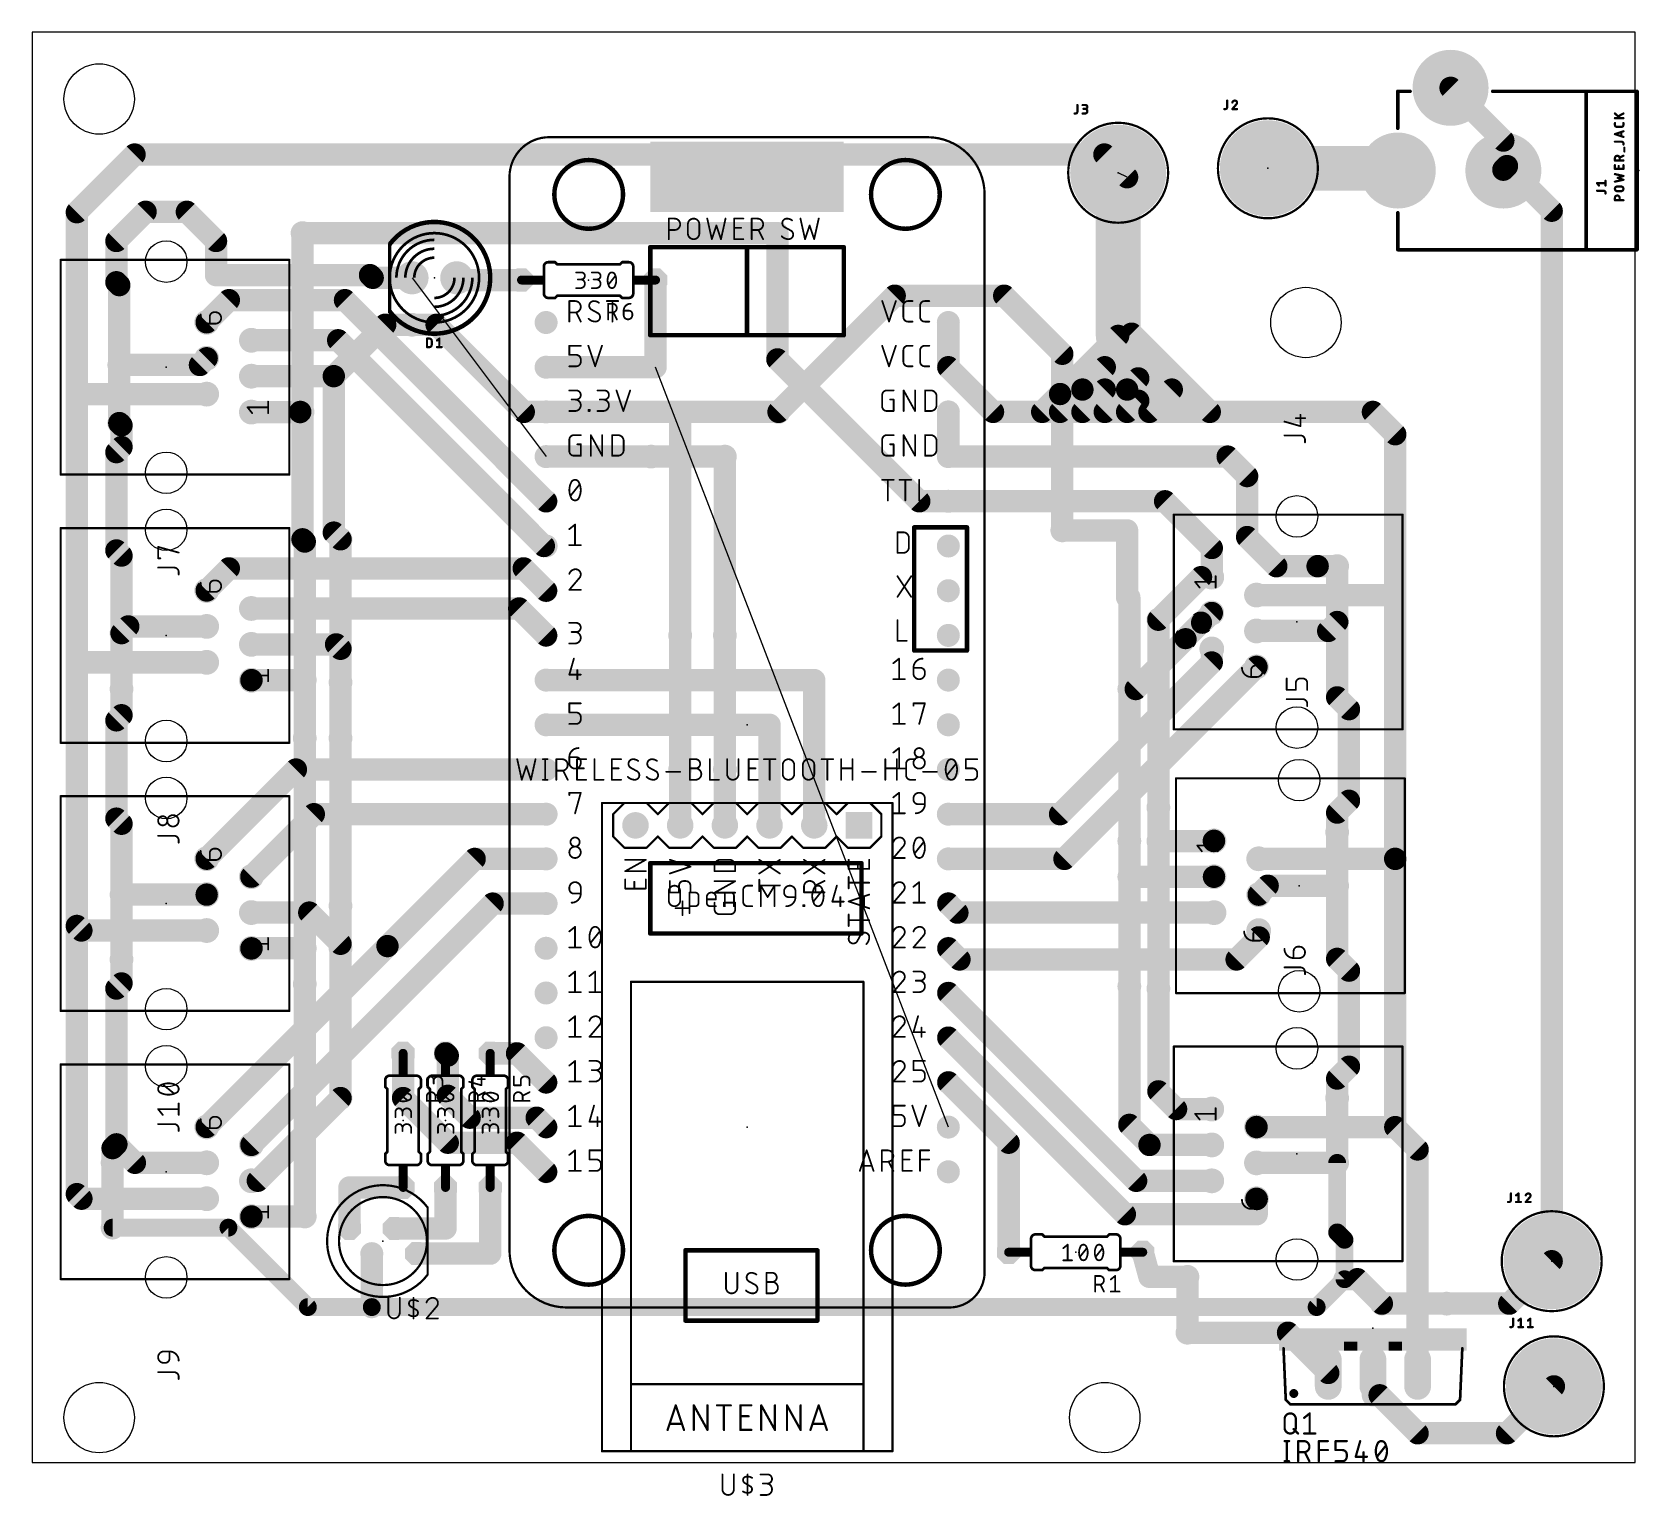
# Model space of a CAD drawing. Extents: x -1.3 to 90, y -14.6 to 68.6.
import ezdxf

# ---------------------------------------------------------------- set-up
doc = ezdxf.new("R2010")
doc.units = 0
for name, color, linetype in [('1', 22, 'CONTINUOUS'), ('16', 175, 'CONTINUOUS'), ('17', 82, 'CONTINUOUS'), ('18', 82, 'CONTINUOUS'), ('19', 53, 'CONTINUOUS'), ('20', 30, 'CONTINUOUS'), ('21', 253, 'CONTINUOUS'), ('22', 253, 'CONTINUOUS'), ('23', 7, 'CONTINUOUS'), ('25', 253, 'CONTINUOUS'), ('27', 253, 'CONTINUOUS'), ('51', 253, 'CONTINUOUS')]:
    doc.layers.add(name, color=color, linetype=linetype)

# ---------------------------------------------------------------- blocks, each defined once
blk = doc.blocks.new('ROUNDP')
at = {"const_width": 0.5}
blk.add_lwpolyline([(0, -0.25, 1), (0, 0.25, 1), (0, -0.25)], format="xyb", dxfattribs=at)
blk = doc.blocks.new('RECT')
blk.add_solid([(-0.5, -0.5), (0.5, -0.5), (-0.5, 0.5), (0.5, 0.5)])
blk = doc.blocks.new('LONGP100')
at = {"const_width": 1}
blk.add_lwpolyline([(-0.5, 0), (0.5, 0)], dxfattribs=at)
at = {"const_width": 0.5}
for points in [[(-0.5, 0.25, 1), (-0.5, -0.25)], [(0.5, -0.25, 1), (0.5, 0.25)]]:
    blk.add_lwpolyline(points, format="xyb", dxfattribs=at)
blk = doc.blocks.new('OCTAGONP')
at = {"const_width": 0.5}
blk.add_lwpolyline([(-0.25, -0.1036), (-0.25, 0.1036), (-0.1036, 0.25), (0.1036, 0.25), (0.25, 0.1036), (0.25, -0.1036), (0.1036, -0.25), (-0.1036, -0.25), (-0.25, -0.1036), (-0.25, 0.1036)], dxfattribs=at)
blk = doc.blocks.new('SQUAREP')
blk.add_solid([(-0.5, -0.5), (0.5, -0.5), (-0.5, 0.5), (0.5, 0.5)])
blk = doc.blocks.new('ROUNDV')
at = {"const_width": 0.5}
blk.add_lwpolyline([(0, -0.25, 1), (0, 0.25, 1), (0, -0.25)], format="xyb", dxfattribs=at)

msp = doc.modelspace()

# ---------------------------------------------------------------- linework, layer by layer
at = {"layer": '1', "const_width": 1.27}
for points in [[(14.097, 57.15), (14.097, 46.99)], [(41.148, 46.99), (47.752, 53.594)], [(47.752, 53.594), (53.975, 53.594)], [(53.975, 53.594), (57.277, 50.292)], [(18.796, 51.943), (15.875, 49.022)], [(20.32, 51.943), (18.796, 51.943)], [(3.683, 49.657), (3.683, 46.355)], [(57.277, 50.292), (57.277, 40.259)], [(33.909, 44.45), (38.1, 44.45)], [(14.224, 39.624), (14.097, 39.751)], [(14.224, 31.75), (14.224, 39.624)], [(16.256, 31.623), (16.256, 39.751)], [(72.898, 38.227), (72.898, 35.052)], [(62.738, 24.511), (62.738, 35.179)], [(3.81, 34.417), (3.81, 31.242)], [(35.56, 34.29), (35.56, 26.67)], [(38.1, 34.29), (38.1, 26.67)], [(61.087, 31.242), (61.087, 22.606)], [(14.224, 28.448), (14.224, 16.51)], [(16.256, 28.448), (16.256, 18.923)], [(72.898, 23.114), (72.898, 20.066)], [(62.738, 22.606), (62.738, 14.224)], [(61.087, 20.574), (61.087, 14.351)], [(3.81, 19.558), (3.81, 15.875)], [(16.256, 8.001), (16.256, 16.51)], [(14.224, 14.478), (14.224, 1.27)], [(72.898, 8.001), (72.898, 4.318)], [(3.302, 4.318), (3.302, 0.635)], [(64.389, -2.159), (64.389, -5.334)], [(75.438, -3.683), (79.121, -3.683)]]:
    msp.add_lwpolyline(points, dxfattribs=at)
at = {"layer": '1', "const_width": 0.635}
for points in [[(14.4145, 57.15, 1), (13.7795, 57.15)], [(47.752, 53.9115, 1), (47.752, 53.2765)], [(47.9765, 53.3695, 1), (47.5275, 53.8185)], [(54.1995, 53.8185, 1), (53.7505, 53.3695)], [(53.975, 53.2765, 1), (53.975, 53.9115)], [(18.796, 52.2605, 1), (18.796, 51.6255)], [(19.0205, 51.7185, 1), (18.5715, 52.1675)], [(20.32, 51.6255, 1), (20.32, 52.2605)], [(4.0005, 49.657, 1), (3.3655, 49.657)], [(57.5945, 50.292, 1), (56.9595, 50.292)], [(57.0525, 50.0675, 1), (57.5015, 50.5165)], [(15.6505, 49.2465, 1), (16.0995, 48.7975)], [(40.9235, 47.2145, 1), (41.3725, 46.7655)], [(3.3655, 46.355, 1), (4.0005, 46.355)], [(13.7795, 46.99, 1), (14.4145, 46.99)], [(33.909, 44.7675, 1), (33.909, 44.1325)], [(38.1, 44.1325, 1), (38.1, 44.7675)], [(14.3215, 39.9755, 1), (13.8725, 39.5265)], [(14.5415, 39.624, 1), (13.9065, 39.624)], [(16.5735, 39.751, 1), (15.9385, 39.751)], [(56.9595, 40.259, 1), (57.5945, 40.259)], [(13.9995, 39.3995, 1), (14.4485, 39.8485)], [(73.2155, 38.227, 1), (72.5805, 38.227)], [(63.0555, 35.179, 1), (62.4205, 35.179)], [(4.1275, 34.417, 1), (3.4925, 34.417)], [(35.8775, 34.29, 1), (35.2425, 34.29)], [(38.4175, 34.29, 1), (37.7825, 34.29)], [(72.5805, 35.052, 1), (73.2155, 35.052)], [(13.9065, 31.75, 1), (14.5415, 31.75)], [(3.4925, 31.242, 1), (4.1275, 31.242)], [(15.9385, 31.623, 1), (16.5735, 31.623)], [(61.4045, 31.242, 1), (60.7695, 31.242)], [(14.5415, 28.448, 1), (13.9065, 28.448)], [(16.5735, 28.448, 1), (15.9385, 28.448)], [(35.2425, 26.67, 1), (35.8775, 26.67)], [(37.7825, 26.67, 1), (38.4175, 26.67)], [(62.4205, 24.511, 1), (63.0555, 24.511)], [(73.2155, 23.114, 1), (72.5805, 23.114)], [(60.7695, 22.606, 1), (61.4045, 22.606)], [(63.0555, 22.606, 1), (62.4205, 22.606)], [(61.4045, 20.574, 1), (60.7695, 20.574)], [(4.1275, 19.558, 1), (3.4925, 19.558)], [(72.5805, 20.066, 1), (73.2155, 20.066)], [(15.9385, 18.923, 1), (16.5735, 18.923)], [(13.9065, 16.51, 1), (14.5415, 16.51)], [(16.5735, 16.51, 1), (15.9385, 16.51)], [(3.4925, 15.875, 1), (4.1275, 15.875)], [(14.5415, 14.478, 1), (13.9065, 14.478)], [(60.7695, 14.351, 1), (61.4045, 14.351)], [(62.4205, 14.224, 1), (63.0555, 14.224)], [(15.9385, 8.001, 1), (16.5735, 8.001)], [(73.2155, 8.001, 1), (72.5805, 8.001)], [(3.6195, 4.318, 1), (2.9845, 4.318)], [(72.5805, 4.318, 1), (73.2155, 4.318)], [(2.9845, 0.635, 1), (3.6195, 0.635)], [(13.9065, 1.27, 1), (14.5415, 1.27)], [(64.7065, -2.159, 1), (64.0715, -2.159)], [(75.438, -3.3655, 1), (75.438, -4.0005)], [(79.121, -4.0005, 1), (79.121, -3.3655)], [(64.0715, -5.334, 1), (64.7065, -5.334)]]:
    msp.add_lwpolyline(points, format="xyb", dxfattribs=at)
at = {"layer": '16'}
for points, const_width in [([(79.343, 65.406), (82.343, 62.406)], 1.27), ([(82.343, 62.406), (82.343, 60.706)], 1.27), ([(1.27, 58.3367), (4.5501, 61.6169)], 1.27), ([(4.5501, 61.6169), (59.6681, 61.6169)], 1.27), ([(59.6681, 61.6169), (60.96, 60.325)], 1.27), ([(68.961, 60.833), (76.216, 60.833)], 2.54), ([(76.216, 60.833), (76.343, 60.706)], 2.54), ([(60.452, 60.579), (60.452, 51.308)], 2.54), ([(82.55, 60.96), (82.343, 60.753)], 1.27), ([(82.343, 60.753), (82.343, 60.706)], 1.27), ([(85.09, 58.42), (82.55, 60.96)], 1.27), ([(1.27, 48), (1.27, 58.3367)], 1.27), ([(3.519, 56.7026), (5.1774, 58.361)], 1.27), ([(5.1774, 58.361), (7.5226, 58.361)], 1.27), ([(7.5226, 58.361), (9.181, 56.7026)], 1.27), ([(85.09, -1.27), (85.09, 58.42)], 1.27), ([(14.097, 57.15), (41.0845, 57.15)], 1.27), ([(41.0845, 57.15), (41.0845, 49.9745)], 1.27), ([(3.519, 54.3574), (3.519, 56.7026)], 1.27), ([(9.181, 56.7026), (9.181, 54.7624)], 1.27), ([(3.683, 54.1934), (3.519, 54.3574)], 1.27), ([(3.683, 49.657), (3.683, 54.1934)], 1.27), ([(9.181, 54.7624), (17.9324, 54.7624)], 1.27), ([(17.9324, 54.7624), (18.0848, 54.61)], 1.27), ([(18.0848, 54.61), (20.32, 54.61)], 1.27), ([(22.86, 54.61), (22.86, 54.483)], 1.27), ([(22.86, 54.483), (26.543, 54.483)], 1.27), ([(34.163, 54.483), (34.163, 49.53)], 1.27), ([(8.65, 52.08), (9.91, 53.34)], 1.27), ([(9.91, 53.34), (16.51, 53.34)], 1.27), ([(16.51, 53.34), (27.94, 41.91)], 1.27), ([(20.32, 51.943), (21.717, 51.943)], 1.27), ([(21.717, 51.943), (26.67, 46.99)], 1.27), ([(50.8, 49.53), (50.8, 52.07)], 1.27), ([(61.595, 50.165), (60.452, 51.308)], 2.54), ([(65.659, 46.99), (61.214, 51.435)], 1.27), ([(11.19, 51.06), (16.123, 51.06)], 1.27), ([(16.123, 51.06), (27.813, 39.37)], 1.27), ([(60.452, 51.308), (57.15, 48.006)], 1.27), ([(63.5, 48.26), (61.595, 50.165)], 2.54), ([(3.683, 49.657), (8.267, 49.657)], 1.27), ([(8.267, 49.657), (8.65, 50.04)], 1.27), ([(41.0845, 49.9745), (49.149, 41.91)], 1.27), ([(61.595, 50.165), (61.595, 48.895)], 1.27), ([(11.19, 49.02), (15.873, 49.02)], 1.27), ([(15.873, 49.02), (15.875, 49.022)], 1.27), ([(15.875, 49.022), (15.875, 40.132)], 1.27), ([(34.163, 49.53), (27.94, 49.53)], 1.27), ([(50.8, 49.53), (53.34, 46.99)], 1.27), ([(59.69, 49.53), (58.42, 48.26)], 1.27), ([(59.69, 49.53), (60.96, 49.53)], 1.27), ([(61.595, 48.895), (60.96, 48.26)], 1.27), ([(61.595, 48.895), (61.595, 47.625)], 1.27), ([(1.27, 32.76), (1.27, 48)], 1.27), ([(1.27, 48), (8.65, 48)], 1.27), ([(57.15, 48.006), (56.134, 46.99)], 1.27), ([(57.15, 46.99), (58.42, 48.26)], 1.27), ([(57.15, 48.006), (57.15, 46.99)], 1.27), ([(58.42, 48.26), (58.42, 46.99)], 1.27), ([(58.42, 46.99), (59.69, 48.26)], 1.27), ([(60.96, 48.26), (59.69, 46.99)], 1.27), ([(59.69, 48.26), (60.96, 48.26)], 1.27), ([(63.5, 48.26), (62.23, 46.99)], 1.27), ([(63.5, 46.99), (63.5, 48.26)], 1.27), ([(11.19, 46.98), (13.96, 46.98)], 1.27), ([(13.96, 46.98), (13.97, 46.99)], 1.27), ([(13.97, 46.99), (14.097, 46.99)], 1.27), ([(14.097, 46.99), (14.097, 39.751)], 1.27), ([(26.67, 46.99), (27.94, 46.99)], 1.27), ([(27.94, 46.99), (35.56, 46.99)], 1.27), ([(35.56, 46.99), (41.148, 46.99)], 1.27), ([(35.56, 46.99), (35.56, 34.29)], 1.27), ([(50.8, 46.99), (50.8, 44.45)], 1.27), ([(53.34, 46.99), (56.134, 46.99)], 1.27), ([(56.134, 46.99), (57.15, 46.99)], 1.27), ([(57.15, 46.99), (58.42, 46.99)], 1.27), ([(58.42, 46.99), (59.69, 46.99)], 1.27), ([(59.69, 46.99), (60.96, 46.99)], 1.27), ([(61.595, 47.625), (60.96, 46.99)], 1.27), ([(60.96, 46.99), (62.23, 46.99)], 1.27), ([(62.23, 46.99), (63.5, 46.99)], 1.27), ([(63.5, 46.99), (65.659, 46.99)], 1.27), ([(65.659, 46.99), (74.93, 46.99)], 1.27), ([(74.93, 46.99), (76.2, 45.72)], 1.27), ([(3.81, 46.228), (3.683, 46.355)], 1.27), ([(3.81, 44.9936), (3.81, 46.228)], 1.27), ([(76.2, 45.72), (76.2, 36.582)], 1.27), ([(3.519, 44.7026), (3.81, 44.9936)], 1.27), ([(3.519, 39.1174), (3.519, 44.7026)], 1.27), ([(27.94, 44.45), (33.909, 44.45)], 1.27), ([(38.1, 44.45), (38.1, 34.29)], 1.27), ([(50.8, 44.45), (66.675, 44.45)], 1.27), ([(66.675, 44.45), (67.781, 43.344)], 1.27), ([(67.781, 43.344), (67.781, 39.8794)], 1.27), ([(49.149, 41.91), (50.8, 41.91)], 1.27), ([(50.8, 41.91), (63.119, 41.91)], 1.27), ([(63.119, 41.91), (65.772, 39.257)], 1.27), ([(15.875, 40.132), (16.256, 39.751)], 1.27), ([(60.96, 40.259), (57.277, 40.259)], 1.27), ([(60.96, 36.449), (60.96, 40.259)], 1.27), ([(67.781, 39.8794), (69.4394, 38.221)], 1.27), ([(3.81, 38.8264), (3.519, 39.1174)], 1.27), ([(3.81, 34.417), (3.81, 38.8264)], 1.27), ([(27.813, 39.37), (27.94, 39.37)], 1.27), ([(65.772, 39.257), (65.772, 37.602)], 1.27), ([(8.65, 36.84), (9.91, 38.1)], 1.27), ([(9.91, 38.1), (26.67, 38.1)], 1.27), ([(26.67, 38.1), (27.94, 36.83)], 1.27), ([(69.4394, 38.221), (71.7846, 38.221)], 1.27), ([(71.7846, 38.221), (71.7906, 38.227)], 1.27), ([(71.7906, 38.227), (72.898, 38.227)], 1.27), ([(62.738, 35.179), (65.161, 37.602)], 1.27), ([(65.161, 37.602), (65.772, 37.602)], 1.27), ([(61.087, 36.449), (60.96, 36.449)], 1.27), ([(61.087, 36.449), (61.087, 31.242)], 1.27), ([(68.312, 36.582), (76.2, 36.582)], 1.27), ([(76.2, 36.582), (76.2, 21.59)], 1.27), ([(11.19, 35.82), (26.41, 35.82)], 1.27), ([(26.41, 35.82), (27.94, 34.29)], 1.27), ([(65.1542, 35.0134), (64.2806, 34.1398)], 1.27), ([(65.2234, 35.0134), (65.1542, 35.0134)], 1.27), ([(65.772, 35.562), (65.2234, 35.0134)], 1.27), ([(72.388, 34.542), (72.898, 35.052)], 1.27), ([(72.898, 30.7696), (72.898, 35.052)], 1.27), ([(4.193, 34.8), (3.81, 34.417)], 1.27), ([(8.65, 34.8), (4.193, 34.8)], 1.27), ([(64.2806, 34.0706), (61.452, 31.242)], 1.27), ([(64.2806, 34.1398), (64.2806, 34.0706)], 1.27), ([(68.312, 34.542), (72.388, 34.542)], 1.27), ([(11.19, 33.78), (16.004, 33.78)], 1.27), ([(16.004, 33.78), (16.256, 33.528)], 1.27), ([(16.256, 33.528), (16.256, 31.623)], 1.27), ([(65.772, 33.522), (65.772, 32.752)], 1.27), ([(1.27, 17.78), (1.27, 32.76)], 1.27), ([(1.27, 32.76), (8.65, 32.76)], 1.27), ([(65.772, 32.752), (57.15, 24.13)], 1.27), ([(68.312, 32.502), (57.4, 21.59)], 1.27), ([(11.2, 31.75), (11.19, 31.74)], 1.27), ([(14.224, 31.75), (11.2, 31.75)], 1.27), ([(14.224, 31.75), (14.224, 28.448)], 1.27), ([(16.256, 31.623), (16.256, 28.448)], 1.27), ([(27.94, 31.75), (43.18, 31.75)], 1.27), ([(43.18, 31.75), (43.18, 23.495)], 1.27), ([(3.81, 31.242), (3.81, 29.7536)], 1.27), ([(61.452, 31.242), (61.087, 31.242)], 1.27), ([(73.57, 30.0976), (72.898, 30.7696)], 1.27), ([(3.81, 29.7536), (3.519, 29.4626)], 1.27), ([(73.57, 24.8934), (73.57, 30.0976)], 1.27), ([(3.519, 29.4626), (3.519, 23.8774)], 1.27), ([(40.64, 29.21), (27.94, 29.21)], 1.27), ([(40.64, 23.495), (40.64, 29.21)], 1.27), ([(8.65, 21.6), (13.72, 26.67)], 1.27), ([(13.72, 26.67), (27.94, 26.67)], 1.27), ([(35.56, 26.67), (35.56, 23.495)], 1.27), ([(38.1, 26.67), (38.1, 23.495)], 1.27), ([(11.19, 20.58), (14.74, 24.13)], 1.27), ([(14.74, 24.13), (27.94, 24.13)], 1.27), ([(57.15, 24.13), (50.8, 24.13)], 1.27), ([(62.738, 24.511), (62.738, 22.606)], 1.27), ([(72.898, 24.2214), (73.57, 24.8934)], 1.27), ([(72.898, 23.114), (72.898, 24.2214)], 1.27), ([(3.519, 23.8774), (3.81, 23.5864)], 1.27), ([(3.81, 23.5864), (3.81, 19.558)], 1.27), ([(61.087, 22.606), (61.087, 20.574)], 1.27), ([(62.738, 22.606), (65.889, 22.606)], 1.27), ([(65.889, 22.606), (65.899, 22.616)], 1.27), ([(18.925, 16.635), (23.88, 21.59)], 1.27), ([(23.88, 21.59), (27.94, 21.59)], 1.27), ([(57.4, 21.59), (50.8, 21.59)], 1.27), ([(76.194, 21.596), (68.439, 21.596)], 1.27), ([(76.2, 21.59), (76.194, 21.596)], 1.27), ([(76.2, 6.35), (76.2, 21.59)], 1.27), ([(61.087, 20.574), (65.897, 20.574)], 1.27), ([(65.897, 20.574), (65.899, 20.576)], 1.27), ([(3.81, 19.558), (8.648, 19.558)], 1.27), ([(8.648, 19.558), (8.65, 19.56)], 1.27), ([(68.949, 20.066), (68.439, 19.556)], 1.27), ([(72.898, 20.066), (68.949, 20.066)], 1.27), ([(72.898, 15.9106), (72.898, 20.066)], 1.27), ([(11.19, 5.34), (24.9, 19.05)], 1.27), ([(16.256, 18.923), (16.256, 16.764)], 1.27), ([(24.9, 19.05), (27.94, 19.05)], 1.27), ([(51.314, 18.536), (50.8, 19.05)], 1.27), ([(1.27, 17.78), (1.27, 2.54)], 1.27), ([(1.53, 17.52), (1.27, 17.78)], 1.27), ([(11.19, 18.54), (14.48, 18.54)], 1.27), ([(14.48, 18.54), (16.256, 16.764)], 1.27), ([(65.899, 18.536), (51.314, 18.536)], 1.27), ([(8.65, 17.52), (1.53, 17.52)], 1.27), ([(16.256, 16.764), (16.256, 16.51)], 1.27), ([(67.183, 15.875), (68.439, 17.131)], 1.27), ([(68.439, 17.131), (68.439, 17.516)], 1.27), ([(3.81, 14.5136), (3.81, 15.875)], 1.27), ([(8.65, 6.36), (18.925, 16.635)], 1.27), ([(11.19, 16.5), (11.2, 16.51)], 1.27), ([(11.2, 16.51), (14.224, 16.51)], 1.27), ([(14.224, 16.51), (14.224, 14.478)], 1.27), ([(50.8, 16.51), (51.435, 15.875)], 1.27), ([(51.435, 15.875), (67.183, 15.875)], 1.27), ([(73.57, 15.2386), (72.898, 15.9106)], 1.27), ([(73.57, 9.7804), (73.57, 15.2386)], 1.27), ([(3.519, 14.2226), (3.81, 14.5136)], 1.27), ([(3.519, 5.371), (3.519, 14.2226)], 1.27), ([(61.087, 14.351), (61.087, 6.477)], 1.27), ([(62.738, 14.224), (62.738, 8.382)], 1.27), ([(50.8, 13.97), (61.474, 3.296)], 1.27), ([(50.8, 11.43), (60.833, 1.397)], 1.27), ([(19.812, 10.541), (19.812, 8.001)], 1.27), ([(22.225, 10.541), (22.352, 10.414)], 1.27), ([(22.352, 10.414), (22.352, 8.128)], 1.27), ([(26.289, 10.541), (24.765, 10.541)], 1.27), ([(27.94, 8.89), (26.289, 10.541)], 1.27), ([(72.898, 9.1084), (73.57, 9.7804)], 1.27), ([(50.8, 8.89), (54.229, 5.461)], 1.27), ([(72.898, 8.001), (72.898, 9.1084)], 1.27), ([(16.256, 8.001), (11.555, 3.3)], 1.27), ([(19.812, 8.001), (22.352, 5.461)], 1.27), ([(23.5966, 6.8834), (22.352, 8.128)], 1.27), ([(62.738, 8.382), (63.744, 7.376)], 1.27), ([(27.4066, 6.8834), (23.5966, 6.8834)], 1.27), ([(27.94, 6.35), (27.4066, 6.8834)], 1.27), ([(63.744, 7.376), (65.772, 7.376)], 1.27), ([(61.087, 6.477), (62.23, 5.334)], 1.27), ([(68.312, 6.356), (68.318, 6.35)], 1.27), ([(68.318, 6.35), (76.2, 6.35)], 1.27), ([(76.2, 6.35), (77.47, 5.08)], 1.27), ([(3.302, 5.154), (3.519, 5.371)], 1.27), ([(3.302, 4.318), (3.302, 5.154)], 1.27), ([(4.57, 4.32), (3.519, 5.371)], 1.27), ([(22.352, 5.461), (26.289, 5.461)], 1.27), ([(26.289, 5.461), (27.94, 3.81)], 1.27), ([(54.229, 5.461), (54.229, -0.762)], 1.27), ([(62.23, 5.334), (62.232, 5.336)], 1.27), ([(62.232, 5.336), (65.772, 5.336)], 1.27), ([(77.47, 5.08), (77.47, -7.62)], 1.27), ([(8.65, 4.32), (4.57, 4.32)], 1.27), ([(68.312, 4.316), (72.898, 4.316)], 1.27), ([(72.898, 4.316), (72.898, 4.318)], 1.27), ([(72.898, 0.364), (72.898, 4.316)], 1.016), ([(11.555, 3.3), (11.19, 3.3)], 1.27), ([(61.474, 3.296), (65.772, 3.296)], 1.27), ([(1.53, 2.28), (1.27, 2.54)], 1.27), ([(8.65, 2.28), (1.53, 2.28)], 1.27), ([(16.764, 0.5874), (16.764, 2.921)], 1.27), ([(16.764, 2.921), (19.812, 2.921)], 1.27), ([(22.225, 0.5874), (22.225, 2.921)], 1.27), ([(24.765, -0.8414), (24.765, 2.921)], 1.27), ([(68.326, 2.262), (68.312, 2.276)], 1.27), ([(68.326, 1.397), (68.326, 2.262)], 1.27), ([(11.19, 1.26), (11.2, 1.27)], 1.27), ([(11.2, 1.27), (14.224, 1.27)], 1.27), ([(60.833, 1.397), (68.326, 1.397)], 1.27), ([(3.302, 0.635), (9.8854, 0.635)], 1.016), ([(9.8854, 0.635), (14.3984, -3.878)], 1.016), ([(19.304, 0.5874), (22.225, 0.5874)], 1.27), ([(73.316, -0.054), (72.898, 0.364)], 1.016), ([(73.316, -2.294), (73.316, -0.054)], 1.016), ([(18.034, -0.8414), (18.034, -3.878)], 1.27), ([(20.574, -0.8414), (24.765, -0.8414)], 1.27), ([(61.849, -0.762), (62.23, -2.159)], 1.27), ([(82.677, -3.683), (85.09, -1.27)], 1.27), ([(62.23, -2.159), (64.389, -2.159)], 1.27), ([(71.732, -3.878), (73.316, -2.294)], 1.016), ([(73.316, -2.294), (74.049, -2.294)], 1.27), ([(74.049, -2.294), (75.438, -3.683)], 1.27), ([(14.3984, -3.878), (18.034, -3.878)], 1.016), ([(18.034, -3.878), (71.732, -3.878)], 1.016), ([(79.121, -3.683), (82.677, -3.683)], 1.27), ([(64.389, -5.334), (70.104, -5.334)], 1.27), ([(70.104, -5.334), (72.39, -7.62)], 1.27), ([(74.93, -8.89), (74.93, -7.62)], 1.27), ([(82.55, -11.049), (85.217, -8.382)], 1.27), ([(75.311, -8.89), (74.93, -8.89)], 1.27), ([(77.47, -11.049), (75.311, -8.89)], 1.27), ([(82.55, -11.049), (77.47, -11.049)], 1.27)]:
    msp.add_lwpolyline(points, dxfattribs=dict(at, const_width=const_width))
for points, const_width in [([(79.5675, 65.6305, 1), (79.1185, 65.1815)], 0.635), ([(82.6605, 62.406, 1), (82.0255, 62.406)], 0.635), ([(4.5501, 61.9344, 1), (4.5501, 61.2994)], 0.635), ([(4.7747, 61.3923, 1), (4.3256, 61.8414)], 0.635), ([(59.8927, 61.8414, 1), (59.4436, 61.3923)], 0.635), ([(59.6681, 61.2994, 1), (59.6681, 61.9344)], 0.635), ([(68.961, 61.468, 1), (68.961, 60.198)], 1.27), ([(76.665, 61.282, 1), (75.767, 60.384)], 1.27), ([(76.216, 60.198, 1), (76.216, 61.468)], 1.27), ([(82.1185, 62.1815, 1), (82.5675, 62.6305)], 0.635), ([(61.087, 60.579, 1), (59.817, 60.579)], 1.27), ([(75.894, 60.257, 1), (76.792, 61.155)], 1.27), ([(82.6605, 60.753, 1), (82.0255, 60.753)], 0.635), ([(82.1185, 60.9775, 1), (82.5675, 60.5285)], 0.635), ([(82.7745, 61.1845, 1), (82.3255, 60.7355)], 0.635), ([(82.7745, 60.7355, 1), (82.3255, 61.1845)], 0.635), ([(60.7355, 60.1005, 1), (61.1845, 60.5495)], 0.635), ([(82.0255, 60.706, 1), (82.6605, 60.706)], 0.635), ([(82.0255, 60.706, 1), (82.6605, 60.706)], 0.635), ([(1.5875, 58.3367, 1), (0.9525, 58.3367)], 0.635), ([(1.0455, 58.5612, 1), (1.4945, 58.1122)], 0.635), ([(5.1774, 58.6785, 1), (5.1774, 58.0435)], 0.635), ([(5.4019, 58.1365, 1), (4.9528, 58.5855)], 0.635), ([(7.7472, 58.5855, 1), (7.2981, 58.1365)], 0.635), ([(7.5226, 58.0435, 1), (7.5226, 58.6785)], 0.635), ([(85.4075, 58.42, 1), (84.7725, 58.42)], 0.635), ([(84.8655, 58.1955, 1), (85.3145, 58.6445)], 0.635), ([(14.097, 57.4675, 1), (14.097, 56.8325)], 0.635), ([(41.402, 57.15, 1), (40.767, 57.15)], 0.635), ([(41.0845, 56.8325, 1), (41.0845, 57.4675)], 0.635), ([(3.8365, 56.7026, 1), (3.2015, 56.7026)], 0.635), ([(3.2945, 56.9272, 1), (3.7435, 56.4781)], 0.635), ([(9.4985, 56.7026, 1), (8.8635, 56.7026)], 0.635), ([(8.9565, 56.4781, 1), (9.4055, 56.9272)], 0.635), ([(3.7435, 54.5819, 1), (3.2945, 54.1328)], 0.635), ([(4.0005, 54.1934, 1), (3.3655, 54.1934)], 0.635), ([(9.181, 55.0799, 1), (9.181, 54.4449)], 0.635), ([(8.8635, 54.7624, 1), (9.4985, 54.7624)], 0.635), ([(18.1569, 54.9869, 1), (17.7079, 54.5379)], 0.635), ([(18.0848, 54.9275, 1), (18.0848, 54.2925)], 0.635), ([(17.8603, 54.3855, 1), (18.3093, 54.8345)], 0.635), ([(17.9324, 54.4449, 1), (17.9324, 55.0799)], 0.635), ([(20.32, 54.2925, 1), (20.32, 54.9275)], 0.635), ([(23.1775, 54.61, 1), (22.5425, 54.61)], 0.635), ([(22.86, 54.8005, 1), (22.86, 54.1655)], 0.635), ([(22.5425, 54.483, 1), (23.1775, 54.483)], 0.635), ([(26.543, 54.1655, 1), (26.543, 54.8005)], 0.635), ([(34.4805, 54.483, 1), (33.8455, 54.483)], 0.635), ([(3.2015, 54.3574, 1), (3.8365, 54.3574)], 0.635), ([(3.4585, 53.9688, 1), (3.9075, 54.4179)], 0.635), ([(9.91, 53.6575, 1), (9.91, 53.0225)], 0.635), ([(10.1345, 53.1155, 1), (9.6855, 53.5645)], 0.635), ([(16.7345, 53.5645, 1), (16.2855, 53.1155)], 0.635), ([(16.51, 53.0225, 1), (16.51, 53.6575)], 0.635), ([(8.4255, 52.3045, 1), (8.8745, 51.8555)], 0.635), ([(20.32, 52.2605, 1), (20.32, 51.6255)], 0.635), ([(21.9415, 52.1675, 1), (21.4925, 51.7185)], 0.635), ([(21.717, 51.6255, 1), (21.717, 52.2605)], 0.635), ([(51.1175, 52.07, 1), (50.4825, 52.07)], 0.635), ([(60.901, 51.757, 1), (60.003, 50.859)], 1.27), ([(61.4385, 51.6595, 1), (60.9895, 51.2105)], 0.635), ([(11.19, 51.3775, 1), (11.19, 50.7425)], 0.635), ([(16.3475, 51.2845, 1), (15.8985, 50.8355)], 0.635), ([(16.123, 50.7425, 1), (16.123, 51.3775)], 0.635), ([(59.817, 51.308, 1), (61.087, 51.308)], 1.27), ([(60.6765, 51.0835, 1), (60.2275, 51.5325)], 0.635), ([(62.044, 50.614, 1), (61.146, 49.716)], 1.27), ([(61.146, 49.716, 1), (62.044, 50.614)], 1.27), ([(3.683, 49.9745, 1), (3.683, 49.3395)], 0.635), ([(8.267, 49.3395, 1), (8.267, 49.9745)], 0.635), ([(8.8745, 49.8155, 1), (8.4255, 50.2645)], 0.635), ([(41.309, 50.199, 1), (40.86, 49.75)], 0.635), ([(40.767, 49.9745, 1), (41.402, 49.9745)], 0.635), ([(61.9125, 50.165, 1), (61.2775, 50.165)], 0.635), ([(3.3655, 49.657, 1), (4.0005, 49.657)], 0.635), ([(8.0425, 49.8815, 1), (8.4915, 49.4325)], 0.635), ([(11.19, 49.3375, 1), (11.19, 48.7025)], 0.635), ([(15.6485, 49.2445, 1), (16.0975, 48.7955)], 0.635), ([(16.1925, 49.022, 1), (15.5575, 49.022)], 0.635), ([(16.0995, 48.7975, 1), (15.6505, 49.2465)], 0.635), ([(15.873, 48.7025, 1), (15.873, 49.3375)], 0.635), ([(27.94, 49.8475, 1), (27.94, 49.2125)], 0.635), ([(33.8455, 49.53, 1), (34.4805, 49.53)], 0.635), ([(34.163, 49.2125, 1), (34.163, 49.8475)], 0.635), ([(51.0245, 49.7545, 1), (50.5755, 49.3055)], 0.635), ([(50.4825, 49.53, 1), (51.1175, 49.53)], 0.635), ([(59.69, 49.8475, 1), (59.69, 49.2125)], 0.635), ([(59.9145, 49.3055, 1), (59.4655, 49.7545)], 0.635), ([(60.96, 49.2125, 1), (60.96, 49.8475)], 0.635), ([(61.9125, 48.895, 1), (61.2775, 48.895)], 0.635), ([(61.8195, 48.6705, 1), (61.3705, 49.1195)], 0.635), ([(63.051, 47.811, 1), (63.949, 48.709)], 1.27), ([(1.5875, 48, 1), (0.9525, 48)], 0.635), ([(1.27, 48.3175, 1), (1.27, 47.6825)], 0.635), ([(8.65, 47.6825, 1), (8.65, 48.3175)], 0.635), ([(57.4675, 48.006, 1), (56.8325, 48.006)], 0.635), ([(56.9255, 48.2305, 1), (57.3745, 47.7815)], 0.635), ([(57.3745, 47.7815, 1), (56.9255, 48.2305)], 0.635), ([(58.7375, 48.26, 1), (58.1025, 48.26)], 0.635), ([(58.1955, 48.4845, 1), (58.6445, 48.0355)], 0.635), ([(58.6445, 48.0355, 1), (58.1955, 48.4845)], 0.635), ([(59.69, 48.5775, 1), (59.69, 47.9425)], 0.635), ([(59.9145, 48.0355, 1), (59.4655, 48.4845)], 0.635), ([(60.7355, 48.4845, 1), (61.1845, 48.0355)], 0.635), ([(61.1845, 48.0355, 1), (60.7355, 48.4845)], 0.635), ([(60.96, 47.9425, 1), (60.96, 48.5775)], 0.635), ([(61.2775, 48.895, 1), (61.9125, 48.895)], 0.635), ([(63.8175, 48.26, 1), (63.1825, 48.26)], 0.635), ([(63.7245, 48.0355, 1), (63.2755, 48.4845)], 0.635), ([(0.9525, 48, 1), (1.5875, 48)], 0.635), ([(11.19, 47.2975, 1), (11.19, 46.6625)], 0.635), ([(13.7355, 47.2045, 1), (14.1845, 46.7555)], 0.635), ([(13.97, 47.3075, 1), (13.97, 46.6725)], 0.635), ([(14.1945, 46.7655, 1), (13.7455, 47.2145)], 0.635), ([(14.4145, 46.99, 1), (13.7795, 46.99)], 0.635), ([(13.96, 46.6625, 1), (13.96, 47.2975)], 0.635), ([(14.097, 46.6725, 1), (14.097, 47.3075)], 0.635), ([(26.67, 47.3075, 1), (26.67, 46.6725)], 0.635), ([(26.4455, 46.7655, 1), (26.8945, 47.2145)], 0.635), ([(27.94, 47.3075, 1), (27.94, 46.6725)], 0.635), ([(27.94, 46.6725, 1), (27.94, 47.3075)], 0.635), ([(35.56, 47.3075, 1), (35.56, 46.6725)], 0.635), ([(35.8775, 46.99, 1), (35.2425, 46.99)], 0.635), ([(35.56, 46.6725, 1), (35.56, 47.3075)], 0.635), ([(41.148, 46.6725, 1), (41.148, 47.3075)], 0.635), ([(51.1175, 46.99, 1), (50.4825, 46.99)], 0.635), ([(53.34, 47.3075, 1), (53.34, 46.6725)], 0.635), ([(53.1155, 46.7655, 1), (53.5645, 47.2145)], 0.635), ([(56.134, 47.3075, 1), (56.134, 46.6725)], 0.635), ([(55.9095, 47.2145, 1), (56.3585, 46.7655)], 0.635), ([(56.134, 46.6725, 1), (56.134, 47.3075)], 0.635), ([(57.15, 47.3075, 1), (57.15, 46.6725)], 0.635), ([(56.9255, 47.2145, 1), (57.3745, 46.7655)], 0.635), ([(57.15, 46.6725, 1), (57.15, 47.3075)], 0.635), ([(58.42, 47.3075, 1), (58.42, 46.6725)], 0.635), ([(58.1955, 47.2145, 1), (58.6445, 46.7655)], 0.635), ([(58.42, 46.6725, 1), (58.42, 47.3075)], 0.635), ([(59.69, 47.3075, 1), (59.69, 46.6725)], 0.635), ([(59.4655, 47.2145, 1), (59.9145, 46.7655)], 0.635), ([(59.69, 46.6725, 1), (59.69, 47.3075)], 0.635), ([(60.96, 47.3075, 1), (60.96, 46.6725)], 0.635), ([(60.7355, 47.2145, 1), (61.1845, 46.7655)], 0.635), ([(60.96, 46.6725, 1), (60.96, 47.3075)], 0.635), ([(61.2775, 47.625, 1), (61.9125, 47.625)], 0.635), ([(61.8195, 47.4005, 1), (61.3705, 47.8495)], 0.635), ([(62.23, 47.3075, 1), (62.23, 46.6725)], 0.635), ([(62.0055, 47.2145, 1), (62.4545, 46.7655)], 0.635), ([(62.23, 46.6725, 1), (62.23, 47.3075)], 0.635), ([(63.5, 47.3075, 1), (63.5, 46.6725)], 0.635), ([(63.5, 46.6725, 1), (63.5, 47.3075)], 0.635), ([(65.659, 47.3075, 1), (65.659, 46.6725)], 0.635), ([(65.4345, 46.7655, 1), (65.8835, 47.2145)], 0.635), ([(65.659, 46.6725, 1), (65.659, 47.3075)], 0.635), ([(75.1545, 47.2145, 1), (74.7055, 46.7655)], 0.635), ([(74.93, 46.6725, 1), (74.93, 47.3075)], 0.635), ([(3.9075, 46.5795, 1), (3.4585, 46.1305)], 0.635), ([(4.1275, 46.228, 1), (3.4925, 46.228)], 0.635), ([(3.5855, 46.0035, 1), (4.0345, 46.4525)], 0.635), ([(56.8325, 46.99, 1), (57.4675, 46.99)], 0.635), ([(58.1025, 46.99, 1), (58.7375, 46.99)], 0.635), ([(63.1825, 46.99, 1), (63.8175, 46.99)], 0.635), ([(76.5175, 45.72, 1), (75.8825, 45.72)], 0.635), ([(75.9755, 45.4955, 1), (76.4245, 45.9445)], 0.635), ([(3.8365, 44.7026, 1), (3.2015, 44.7026)], 0.635), ([(3.2945, 44.9272, 1), (3.7435, 44.4781)], 0.635), ([(3.4925, 44.9936, 1), (4.1275, 44.9936)], 0.635), ([(4.0345, 44.7691, 1), (3.5855, 45.2182)], 0.635), ([(27.94, 44.7675, 1), (27.94, 44.1325)], 0.635), ([(33.909, 44.1325, 1), (33.909, 44.7675)], 0.635), ([(38.4175, 44.45, 1), (37.7825, 44.45)], 0.635), ([(50.8, 44.7675, 1), (50.8, 44.1325)], 0.635), ([(50.4825, 44.45, 1), (51.1175, 44.45)], 0.635), ([(66.8995, 44.6745, 1), (66.4505, 44.2255)], 0.635), ([(66.675, 44.1325, 1), (66.675, 44.7675)], 0.635), ([(68.0985, 43.344, 1), (67.4635, 43.344)], 0.635), ([(67.5565, 43.1195, 1), (68.0055, 43.5685)], 0.635), ([(27.7155, 41.6855, 1), (28.1645, 42.1345)], 0.635), ([(49.149, 42.2275, 1), (49.149, 41.5925)], 0.635), ([(48.9245, 41.6855, 1), (49.3735, 42.1345)], 0.635), ([(50.8, 42.2275, 1), (50.8, 41.5925)], 0.635), ([(50.8, 41.5925, 1), (50.8, 42.2275)], 0.635), ([(63.3435, 42.1345, 1), (62.8945, 41.6855)], 0.635), ([(63.119, 41.5925, 1), (63.119, 42.2275)], 0.635), ([(16.0995, 40.3565, 1), (15.6505, 39.9075)], 0.635), ([(15.5575, 40.132, 1), (16.1925, 40.132)], 0.635), ([(16.0315, 39.5265, 1), (16.4805, 39.9755)], 0.635), ([(57.277, 40.5765, 1), (57.277, 39.9415)], 0.635), ([(61.2775, 40.259, 1), (60.6425, 40.259)], 0.635), ([(60.96, 39.9415, 1), (60.96, 40.5765)], 0.635), ([(68.0055, 40.1039, 1), (67.5565, 39.6548)], 0.635), ([(67.4635, 39.8794, 1), (68.0985, 39.8794)], 0.635), ([(3.7435, 39.3419, 1), (3.2945, 38.8928)], 0.635), ([(3.2015, 39.1174, 1), (3.8365, 39.1174)], 0.635), ([(4.1275, 38.8264, 1), (3.4925, 38.8264)], 0.635), ([(3.5855, 38.6018, 1), (4.0345, 39.0509)], 0.635), ([(13.7795, 39.751, 1), (14.4145, 39.751)], 0.635), ([(27.813, 39.6875, 1), (27.813, 39.0525)], 0.635), ([(27.5885, 39.1455, 1), (28.0375, 39.5945)], 0.635), ([(27.94, 39.0525, 1), (27.94, 39.6875)], 0.635), ([(66.0895, 39.257, 1), (65.4545, 39.257)], 0.635), ([(65.5475, 39.0325, 1), (65.9965, 39.4815)], 0.635), ([(9.91, 38.4175, 1), (9.91, 37.7825)], 0.635), ([(10.1345, 37.8755, 1), (9.6855, 38.3245)], 0.635), ([(26.8945, 38.3245, 1), (26.4455, 37.8755)], 0.635), ([(26.67, 37.7825, 1), (26.67, 38.4175)], 0.635), ([(69.4394, 38.5385, 1), (69.4394, 37.9035)], 0.635), ([(69.2148, 37.9965, 1), (69.6639, 38.4455)], 0.635), ([(71.5601, 38.4455, 1), (72.0092, 37.9965)], 0.635), ([(71.7906, 38.5445, 1), (71.7906, 37.9095)], 0.635), ([(72.0152, 38.0025, 1), (71.5661, 38.4515)], 0.635), ([(71.7846, 37.9035, 1), (71.7846, 38.5385)], 0.635), ([(72.898, 37.9095, 1), (72.898, 38.5445)], 0.635), ([(65.161, 37.9195, 1), (65.161, 37.2845)], 0.635), ([(65.3855, 37.3775, 1), (64.9365, 37.8265)], 0.635), ([(65.4545, 37.602, 1), (66.0895, 37.602)], 0.635), ([(65.772, 37.2845, 1), (65.772, 37.9195)], 0.635), ([(8.4255, 37.0645, 1), (8.8745, 36.6155)], 0.635), ([(27.7155, 36.6055, 1), (28.1645, 37.0545)], 0.635), ([(60.96, 36.7665, 1), (60.96, 36.1315)], 0.635), ([(60.6425, 36.449, 1), (61.2775, 36.449)], 0.635), ([(61.4045, 36.449, 1), (60.7695, 36.449)], 0.635), ([(61.087, 36.1315, 1), (61.087, 36.7665)], 0.635), ([(68.312, 36.8995, 1), (68.312, 36.2645)], 0.635), ([(76.5175, 36.582, 1), (75.8825, 36.582)], 0.635), ([(75.8825, 36.582, 1), (76.5175, 36.582)], 0.635), ([(76.2, 36.2645, 1), (76.2, 36.8995)], 0.635), ([(11.19, 36.1375, 1), (11.19, 35.5025)], 0.635), ([(26.6345, 36.0445, 1), (26.1855, 35.5955)], 0.635), ([(26.41, 35.5025, 1), (26.41, 36.1375)], 0.635), ([(62.5135, 35.4035, 1), (62.9625, 34.9545)], 0.635), ([(65.1542, 35.3309, 1), (65.1542, 34.6959)], 0.635), ([(65.3787, 34.7889, 1), (64.9297, 35.2379)], 0.635), ([(65.2234, 34.6959, 1), (65.2234, 35.3309)], 0.635), ([(65.9965, 35.3375, 1), (65.5475, 35.7865)], 0.635), ([(73.2155, 35.052, 1), (72.5805, 35.052)], 0.635), ([(73.1225, 34.8275, 1), (72.6735, 35.2765)], 0.635), ([(3.5855, 34.6415, 1), (4.0345, 34.1925)], 0.635), ([(3.4925, 34.417, 1), (4.1275, 34.417)], 0.635), ([(4.193, 35.1175, 1), (4.193, 34.4825)], 0.635), ([(4.4175, 34.5755, 1), (3.9685, 35.0245)], 0.635), ([(8.65, 34.4825, 1), (8.65, 35.1175)], 0.635), ([(27.7155, 34.0655, 1), (28.1645, 34.5145)], 0.635), ([(64.5981, 34.1398, 1), (63.9631, 34.1398)], 0.635), ([(64.5051, 33.8461, 1), (64.0561, 34.2951)], 0.635), ([(64.9989, 35.2379, 1), (65.4479, 34.7889)], 0.635), ([(68.312, 34.8595, 1), (68.312, 34.2245)], 0.635), ([(72.1635, 34.7665, 1), (72.6125, 34.3175)], 0.635), ([(72.388, 34.2245, 1), (72.388, 34.8595)], 0.635), ([(11.19, 34.0975, 1), (11.19, 33.4625)], 0.635), ([(16.2285, 34.0045, 1), (15.7795, 33.5555)], 0.635), ([(16.5735, 33.528, 1), (15.9385, 33.528)], 0.635), ([(16.004, 33.4625, 1), (16.004, 34.0975)], 0.635), ([(16.0315, 33.3035, 1), (16.4805, 33.7525)], 0.635), ([(35.2425, 34.29, 1), (35.8775, 34.29)], 0.635), ([(37.7825, 34.29, 1), (38.4175, 34.29)], 0.635), ([(64.0561, 34.3643, 1), (64.5051, 33.9153)], 0.635), ([(63.9631, 34.0706, 1), (64.5981, 34.0706)], 0.635), ([(66.0895, 33.522, 1), (65.4545, 33.522)], 0.635), ([(1.5875, 32.76, 1), (0.9525, 32.76)], 0.635), ([(1.27, 33.0775, 1), (1.27, 32.4425)], 0.635), ([(0.9525, 32.76, 1), (1.5875, 32.76)], 0.635), ([(8.65, 32.4425, 1), (8.65, 33.0775)], 0.635), ([(65.4545, 32.752, 1), (66.0895, 32.752)], 0.635), ([(65.9965, 32.5275, 1), (65.5475, 32.9765)], 0.635), ([(68.5365, 32.2775, 1), (68.0875, 32.7265)], 0.635), ([(10.9655, 31.9645, 1), (11.4145, 31.5155)], 0.635), ([(11.2, 32.0675, 1), (11.2, 31.4325)], 0.635), ([(11.4245, 31.5255, 1), (10.9755, 31.9745)], 0.635), ([(14.5415, 31.75, 1), (13.9065, 31.75)], 0.635), ([(14.224, 31.4325, 1), (14.224, 32.0675)], 0.635), ([(16.5735, 31.623, 1), (15.9385, 31.623)], 0.635), ([(27.94, 32.0675, 1), (27.94, 31.4325)], 0.635), ([(43.4975, 31.75, 1), (42.8625, 31.75)], 0.635), ([(43.18, 31.4325, 1), (43.18, 32.0675)], 0.635), ([(4.1275, 31.242, 1), (3.4925, 31.242)], 0.635), ([(15.9385, 31.623, 1), (16.5735, 31.623)], 0.635), ([(61.087, 31.5595, 1), (61.087, 30.9245)], 0.635), ([(60.7695, 31.242, 1), (61.4045, 31.242)], 0.635), ([(61.2275, 31.4665, 1), (61.6765, 31.0175)], 0.635), ([(61.452, 30.9245, 1), (61.452, 31.5595)], 0.635), ([(73.1225, 30.9942, 1), (72.6735, 30.5451)], 0.635), ([(72.5805, 30.7696, 1), (73.2155, 30.7696)], 0.635), ([(4.0345, 29.5291, 1), (3.5855, 29.9782)], 0.635), ([(73.8875, 30.0976, 1), (73.2525, 30.0976)], 0.635), ([(73.3455, 29.8731, 1), (73.7945, 30.3222)], 0.635), ([(3.8365, 29.4626, 1), (3.2015, 29.4626)], 0.635), ([(3.2945, 29.6872, 1), (3.7435, 29.2381)], 0.635), ([(3.4925, 29.7536, 1), (4.1275, 29.7536)], 0.635), ([(27.94, 29.5275, 1), (27.94, 28.8925)], 0.635), ([(40.9575, 29.21, 1), (40.3225, 29.21)], 0.635), ([(40.64, 28.8925, 1), (40.64, 29.5275)], 0.635), ([(13.9065, 28.448, 1), (14.5415, 28.448)], 0.635), ([(15.9385, 28.448, 1), (16.5735, 28.448)], 0.635), ([(13.72, 26.9875, 1), (13.72, 26.3525)], 0.635), ([(13.9445, 26.4455, 1), (13.4955, 26.8945)], 0.635), ([(27.94, 26.3525, 1), (27.94, 26.9875)], 0.635), ([(35.8775, 26.67, 1), (35.2425, 26.67)], 0.635), ([(38.4175, 26.67, 1), (37.7825, 26.67)], 0.635), ([(14.74, 24.4475, 1), (14.74, 23.8125)], 0.635), ([(14.9645, 23.9055, 1), (14.5155, 24.3545)], 0.635), ([(27.94, 23.8125, 1), (27.94, 24.4475)], 0.635), ([(50.8, 24.4475, 1), (50.8, 23.8125)], 0.635), ([(56.9255, 24.3545, 1), (57.3745, 23.9055)], 0.635), ([(57.15, 23.8125, 1), (57.15, 24.4475)], 0.635), ([(63.0555, 24.511, 1), (62.4205, 24.511)], 0.635), ([(73.2155, 24.2214, 1), (72.5805, 24.2214)], 0.635), ([(72.6735, 24.4459, 1), (73.1225, 23.9968)], 0.635), ([(73.2525, 24.8934, 1), (73.8875, 24.8934)], 0.635), ([(73.7945, 24.6688, 1), (73.3455, 25.1179)], 0.635), ([(3.7435, 24.1019, 1), (3.2945, 23.6528)], 0.635), ([(3.2015, 23.8774, 1), (3.8365, 23.8774)], 0.635), ([(4.1275, 23.5864, 1), (3.4925, 23.5864)], 0.635), ([(3.5855, 23.3618, 1), (4.0345, 23.8109)], 0.635), ([(35.2425, 23.495, 1), (35.8775, 23.495)], 0.635), ([(37.7825, 23.495, 1), (38.4175, 23.495)], 0.635), ([(40.3225, 23.495, 1), (40.9575, 23.495)], 0.635), ([(42.8625, 23.495, 1), (43.4975, 23.495)], 0.635), ([(61.4045, 22.606, 1), (60.7695, 22.606)], 0.635), ([(62.738, 22.9235, 1), (62.738, 22.2885)], 0.635), ([(62.4205, 22.606, 1), (63.0555, 22.606)], 0.635), ([(65.6645, 22.8305, 1), (66.1135, 22.3815)], 0.635), ([(66.1235, 22.3915, 1), (65.6745, 22.8405)], 0.635), ([(65.889, 22.2885, 1), (65.889, 22.9235)], 0.635), ([(72.5805, 23.114, 1), (73.2155, 23.114)], 0.635), ([(8.4255, 21.8245, 1), (8.8745, 21.3755)], 0.635), ([(23.88, 21.9075, 1), (23.88, 21.2725)], 0.635), ([(24.1045, 21.3655, 1), (23.6555, 21.8145)], 0.635), ([(27.94, 21.2725, 1), (27.94, 21.9075)], 0.635), ([(50.8, 21.9075, 1), (50.8, 21.2725)], 0.635), ([(57.1755, 21.8145, 1), (57.6245, 21.3655)], 0.635), ([(57.4, 21.2725, 1), (57.4, 21.9075)], 0.635), ([(68.439, 21.9135, 1), (68.439, 21.2785)], 0.635), ([(76.4185, 21.8205, 1), (75.9695, 21.3715)], 0.635), ([(76.5175, 21.59, 1), (75.8825, 21.59)], 0.635), ([(75.9755, 21.3655, 1), (76.4245, 21.8145)], 0.635), ([(76.194, 21.2785, 1), (76.194, 21.9135)], 0.635), ([(10.9655, 20.8045, 1), (11.4145, 20.3555)], 0.635), ([(61.087, 20.8915, 1), (61.087, 20.2565)], 0.635), ([(65.6725, 20.7985, 1), (66.1215, 20.3495)], 0.635), ([(66.1235, 20.3515, 1), (65.6745, 20.8005)], 0.635), ([(65.897, 20.2565, 1), (65.897, 20.8915)], 0.635), ([(75.8825, 21.59, 1), (76.5175, 21.59)], 0.635), ([(3.81, 19.8755, 1), (3.81, 19.2405)], 0.635), ([(8.4235, 19.7825, 1), (8.8725, 19.3335)], 0.635), ([(8.8745, 19.3355, 1), (8.4255, 19.7845)], 0.635), ([(8.648, 19.2405, 1), (8.648, 19.8755)], 0.635), ([(60.7695, 20.574, 1), (61.4045, 20.574)], 0.635), ([(68.2145, 19.7805, 1), (68.6635, 19.3315)], 0.635), ([(68.949, 20.3835, 1), (68.949, 19.7485)], 0.635), ([(69.1735, 19.8415, 1), (68.7245, 20.2905)], 0.635), ([(73.2155, 20.066, 1), (72.5805, 20.066)], 0.635), ([(72.898, 19.7485, 1), (72.898, 20.3835)], 0.635), ([(3.4925, 19.558, 1), (4.1275, 19.558)], 0.635), ([(16.5735, 18.923, 1), (15.9385, 18.923)], 0.635), ([(24.9, 19.3675, 1), (24.9, 18.7325)], 0.635), ([(25.1245, 18.8255, 1), (24.6755, 19.2745)], 0.635), ([(27.94, 18.7325, 1), (27.94, 19.3675)], 0.635), ([(51.0245, 19.2745, 1), (50.5755, 18.8255)], 0.635), ([(1.5875, 17.78, 1), (0.9525, 17.78)], 0.635), ([(1.4945, 18.0045, 1), (1.0455, 17.5555)], 0.635), ([(11.19, 18.8575, 1), (11.19, 18.2225)], 0.635), ([(14.7045, 18.7645, 1), (14.2555, 18.3155)], 0.635), ([(14.48, 18.2225, 1), (14.48, 18.8575)], 0.635), ([(51.314, 18.8535, 1), (51.314, 18.2185)], 0.635), ([(51.0895, 18.3115, 1), (51.5385, 18.7605)], 0.635), ([(65.899, 18.2185, 1), (65.899, 18.8535)], 0.635), ([(0.9525, 17.78, 1), (1.5875, 17.78)], 0.635), ([(1.53, 17.8375, 1), (1.53, 17.2025)], 0.635), ([(1.3055, 17.2955, 1), (1.7545, 17.7445)], 0.635), ([(8.65, 17.2025, 1), (8.65, 17.8375)], 0.635), ([(16.5735, 16.764, 1), (15.9385, 16.764)], 0.635), ([(68.7565, 17.516, 1), (68.1215, 17.516)], 0.635), ([(68.1215, 17.131, 1), (68.7565, 17.131)], 0.635), ([(68.6635, 16.9065, 1), (68.2145, 17.3555)], 0.635), ([(4.1275, 15.875, 1), (3.4925, 15.875)], 0.635), ([(10.9655, 16.7245, 1), (11.4145, 16.2755)], 0.635), ([(11.2, 16.8275, 1), (11.2, 16.1925)], 0.635), ([(11.4245, 16.2855, 1), (10.9755, 16.7345)], 0.635), ([(14.5415, 16.51, 1), (13.9065, 16.51)], 0.635), ([(14.224, 16.1925, 1), (14.224, 16.8275)], 0.635), ([(15.9385, 16.764, 1), (16.5735, 16.764)], 0.635), ([(15.9385, 16.51, 1), (16.5735, 16.51)], 0.635), ([(16.0315, 16.5395, 1), (16.4805, 16.9885)], 0.635), ([(18.7005, 16.8595, 1), (19.1495, 16.4105)], 0.635), ([(19.1495, 16.4105, 1), (18.7005, 16.8595)], 0.635), ([(51.0245, 16.7345, 1), (50.5755, 16.2855)], 0.635), ([(51.435, 16.1925, 1), (51.435, 15.5575)], 0.635), ([(67.183, 15.5575, 1), (67.183, 16.1925)], 0.635), ([(73.1225, 16.1352, 1), (72.6735, 15.6861)], 0.635), ([(51.2105, 15.6505, 1), (51.6595, 16.0995)], 0.635), ([(66.9585, 16.0995, 1), (67.4075, 15.6505)], 0.635), ([(72.5805, 15.9106, 1), (73.2155, 15.9106)], 0.635), ([(73.8875, 15.2386, 1), (73.2525, 15.2386)], 0.635), ([(73.3455, 15.0141, 1), (73.7945, 15.4632)], 0.635), ([(3.8365, 14.2226, 1), (3.2015, 14.2226)], 0.635), ([(3.2945, 14.4472, 1), (3.7435, 13.9981)], 0.635), ([(3.4925, 14.5136, 1), (4.1275, 14.5136)], 0.635), ([(4.0345, 14.2891, 1), (3.5855, 14.7382)], 0.635), ([(13.9065, 14.478, 1), (14.5415, 14.478)], 0.635), ([(61.4045, 14.351, 1), (60.7695, 14.351)], 0.635), ([(63.0555, 14.224, 1), (62.4205, 14.224)], 0.635), ([(51.0245, 14.1945, 1), (50.5755, 13.7455)], 0.635), ([(51.0245, 11.6545, 1), (50.5755, 11.2055)], 0.635), ([(20.1295, 10.541, 1), (19.4945, 10.541)], 0.635), ([(22.4495, 10.7655, 1), (22.0005, 10.3165)], 0.635), ([(22.6695, 10.414, 1), (22.0345, 10.414)], 0.635), ([(24.765, 10.8585, 1), (24.765, 10.2235)], 0.635), ([(26.5135, 10.7655, 1), (26.0645, 10.3165)], 0.635), ([(26.289, 10.2235, 1), (26.289, 10.8585)], 0.635), ([(22.1275, 10.1895, 1), (22.5765, 10.6385)], 0.635), ([(73.2525, 9.7804, 1), (73.8875, 9.7804)], 0.635), ([(73.7945, 9.5558, 1), (73.3455, 10.0049)], 0.635), ([(27.7155, 8.6655, 1), (28.1645, 9.1145)], 0.635), ([(51.0245, 9.1145, 1), (50.5755, 8.6655)], 0.635), ([(73.2155, 9.1084, 1), (72.5805, 9.1084)], 0.635), ([(72.6735, 9.3329, 1), (73.1225, 8.8838)], 0.635), ([(16.4805, 7.7765, 1), (16.0315, 8.2255)], 0.635), ([(20.0365, 8.2255, 1), (19.5875, 7.7765)], 0.635), ([(19.4945, 8.001, 1), (20.1295, 8.001)], 0.635), ([(22.5765, 8.3525, 1), (22.1275, 7.9035)], 0.635), ([(22.0345, 8.128, 1), (22.6695, 8.128)], 0.635), ([(62.9625, 8.6065, 1), (62.5135, 8.1575)], 0.635), ([(62.4205, 8.382, 1), (63.0555, 8.382)], 0.635), ([(72.5805, 8.001, 1), (73.2155, 8.001)], 0.635), ([(23.5966, 7.2009, 1), (23.5966, 6.5659)], 0.635), ([(23.3721, 6.6589, 1), (23.8211, 7.1079)], 0.635), ([(27.6311, 7.1079, 1), (27.1821, 6.6589)], 0.635), ([(27.4066, 6.5659, 1), (27.4066, 7.2009)], 0.635), ([(63.744, 7.6935, 1), (63.744, 7.0585)], 0.635), ([(63.5195, 7.1515, 1), (63.9685, 7.6005)], 0.635), ([(65.772, 7.0585, 1), (65.772, 7.6935)], 0.635), ([(8.4255, 6.5845, 1), (8.8745, 6.1355)], 0.635), ([(27.7155, 6.1255, 1), (28.1645, 6.5745)], 0.635), ([(61.3115, 6.7015, 1), (60.8625, 6.2525)], 0.635), ([(60.7695, 6.477, 1), (61.4045, 6.477)], 0.635), ([(68.5365, 6.5805, 1), (68.0875, 6.1315)], 0.635), ([(68.318, 6.6675, 1), (68.318, 6.0325)], 0.635), ([(68.0935, 6.1255, 1), (68.5425, 6.5745)], 0.635), ([(76.4245, 6.5745, 1), (75.9755, 6.1255)], 0.635), ([(75.8825, 6.35, 1), (76.5175, 6.35)], 0.635), ([(76.2, 6.0325, 1), (76.2, 6.6675)], 0.635), ([(3.6195, 5.154, 1), (2.9845, 5.154)], 0.635), ([(3.0775, 5.3785, 1), (3.5265, 4.9295)], 0.635), ([(3.7435, 5.5955, 1), (3.2945, 5.1465)], 0.635), ([(3.2015, 5.371, 1), (3.8365, 5.371)], 0.635), ([(3.7435, 5.1465, 1), (3.2945, 5.5955)], 0.635), ([(10.9655, 5.5645, 1), (11.4145, 5.1155)], 0.635), ([(22.352, 5.7785, 1), (22.352, 5.1435)], 0.635), ([(22.1275, 5.2365, 1), (22.5765, 5.6855)], 0.635), ([(26.5135, 5.6855, 1), (26.0645, 5.2365)], 0.635), ([(26.289, 5.1435, 1), (26.289, 5.7785)], 0.635), ([(54.5465, 5.461, 1), (53.9115, 5.461)], 0.635), ([(54.0045, 5.2365, 1), (54.4535, 5.6855)], 0.635), ([(62.0055, 5.5585, 1), (62.4545, 5.1095)], 0.635), ([(62.232, 5.6535, 1), (62.232, 5.0185)], 0.635), ([(62.0055, 5.1095, 1), (62.4545, 5.5585)], 0.635), ([(62.4565, 5.1115, 1), (62.0075, 5.5605)], 0.635), ([(65.772, 5.0185, 1), (65.772, 5.6535)], 0.635), ([(77.7875, 5.08, 1), (77.1525, 5.08)], 0.635), ([(77.2455, 4.8555, 1), (77.6945, 5.3045)], 0.635), ([(2.9845, 4.318, 1), (3.6195, 4.318)], 0.635), ([(4.57, 4.6375, 1), (4.57, 4.0025)], 0.635), ([(4.3455, 4.0955, 1), (4.7945, 4.5445)], 0.635), ([(8.65, 4.0025, 1), (8.65, 4.6375)], 0.635), ([(68.312, 4.6335, 1), (68.312, 3.9985)], 0.635), ([(73.2155, 4.318, 1), (72.5805, 4.318)], 0.635), ([(72.5805, 4.316, 1), (73.2155, 4.316)], 0.635), ([(73.152, 4.316, 1), (72.644, 4.316)], 0.508), ([(72.898, 3.9985, 1), (72.898, 4.6335)], 0.635), ([(11.19, 3.6175, 1), (11.19, 2.9825)], 0.635), ([(11.3305, 3.5245, 1), (11.7795, 3.0755)], 0.635), ([(11.555, 2.9825, 1), (11.555, 3.6175)], 0.635), ([(27.7155, 3.5855, 1), (28.1645, 4.0345)], 0.635), ([(61.474, 3.6135, 1), (61.474, 2.9785)], 0.635), ([(61.2495, 3.0715, 1), (61.6985, 3.5205)], 0.635), ([(65.772, 2.9785, 1), (65.772, 3.6135)], 0.635), ([(1.4945, 2.7645, 1), (1.0455, 2.3155)], 0.635), ([(0.9525, 2.54, 1), (1.5875, 2.54)], 0.635), ([(1.53, 2.5975, 1), (1.53, 1.9625)], 0.635), ([(1.3055, 2.0555, 1), (1.7545, 2.5045)], 0.635), ([(8.65, 1.9625, 1), (8.65, 2.5975)], 0.635), ([(17.0815, 2.921, 1), (16.4465, 2.921)], 0.635), ([(16.764, 3.2385, 1), (16.764, 2.6035)], 0.635), ([(19.812, 2.6035, 1), (19.812, 3.2385)], 0.635), ([(22.5425, 2.921, 1), (21.9075, 2.921)], 0.635), ([(25.0825, 2.921, 1), (24.4475, 2.921)], 0.635), ([(68.5365, 2.5005, 1), (68.0875, 2.0515)], 0.635), ([(68.6435, 2.262, 1), (68.0085, 2.262)], 0.635), ([(68.1015, 2.0375, 1), (68.5505, 2.4865)], 0.635), ([(11.2, 1.5875, 1), (11.2, 0.9525)], 0.635), ([(11.4245, 1.0455, 1), (10.9755, 1.4945)], 0.635), ([(14.224, 0.9525, 1), (14.224, 1.5875)], 0.635), ([(60.833, 1.7145, 1), (60.833, 1.0795)], 0.635), ([(60.6085, 1.1725, 1), (61.0575, 1.6215)], 0.635), ([(68.326, 1.0795, 1), (68.326, 1.7145)], 0.635), ([(3.302, 0.889, 1), (3.302, 0.381)], 0.508), ([(10.065, 0.8146, 1), (9.7058, 0.4554)], 0.508), ([(9.8854, 0.381, 1), (9.8854, 0.889)], 0.508), ([(10.9655, 1.4845, 1), (11.4145, 1.0355)], 0.635), ([(19.304, 0.9049, 1), (19.304, 0.2699)], 0.635), ([(22.225, 0.2699, 1), (22.225, 0.9049)], 0.635), ([(68.0085, 1.397, 1), (68.6435, 1.397)], 0.635), ([(16.4465, 0.5874, 1), (17.0815, 0.5874)], 0.635), ([(21.9075, 0.5874, 1), (22.5425, 0.5874)], 0.635), ([(73.0776, 0.5436, 1), (72.7184, 0.1844)], 0.508), ([(72.644, 0.364, 1), (73.152, 0.364)], 0.508), ([(73.57, -0.054, 1), (73.062, -0.054)], 0.508), ([(73.1364, -0.2336, 1), (73.4956, 0.1256)], 0.508), ([(18.3515, -0.8414, 1), (17.7165, -0.8414)], 0.635), ([(20.574, -0.5239, 1), (20.574, -1.1589)], 0.635), ([(24.4475, -0.8414, 1), (25.0825, -0.8414)], 0.635), ([(24.765, -1.1589, 1), (24.765, -0.5239)], 0.635), ([(53.9115, -0.762, 1), (54.5465, -0.762)], 0.635), ([(62.1553, -0.6785, 1), (61.5427, -0.8455)], 0.635), ([(85.3145, -1.4945, 1), (84.8655, -1.0455)], 0.635), ([(62.23, -1.8415, 1), (62.23, -2.4765)], 0.635), ([(61.9237, -2.2425, 1), (62.5363, -2.0755)], 0.635), ([(64.389, -2.4765, 1), (64.389, -1.8415)], 0.635), ([(73.316, -1.9765, 1), (73.316, -2.6115)], 0.635), ([(73.4956, -2.4736, 1), (73.1364, -2.1144)], 0.508), ([(74.2735, -2.0695, 1), (73.8245, -2.5185)], 0.635), ([(74.049, -2.6115, 1), (74.049, -1.9765)], 0.635), ([(84.7725, -1.27, 1), (85.4075, -1.27)], 0.635), ([(73.062, -2.294, 1), (73.57, -2.294)], 0.508), ([(14.3984, -3.624, 1), (14.3984, -4.132)], 0.508), ([(14.2188, -4.0576, 1), (14.578, -3.6984)], 0.508), ([(17.7165, -3.878, 1), (18.3515, -3.878)], 0.635), ([(18.034, -3.624, 1), (18.034, -4.132)], 0.508), ([(18.034, -4.132, 1), (18.034, -3.624)], 0.508), ([(71.5524, -3.6984, 1), (71.9116, -4.0576)], 0.508), ([(71.732, -4.132, 1), (71.732, -3.624)], 0.508), ([(75.2135, -3.9075, 1), (75.6625, -3.4585)], 0.635), ([(79.121, -3.3655, 1), (79.121, -4.0005)], 0.635), ([(82.4525, -3.4585, 1), (82.9015, -3.9075)], 0.635), ([(82.677, -4.0005, 1), (82.677, -3.3655)], 0.635), ([(64.389, -5.0165, 1), (64.389, -5.6515)], 0.635), ([(70.3285, -5.1095, 1), (69.8795, -5.5585)], 0.635), ([(70.104, -5.6515, 1), (70.104, -5.0165)], 0.635), ([(72.1655, -7.8445, 1), (72.6145, -7.3955)], 0.635), ([(75.2475, -7.62, 1), (74.6125, -7.62)], 0.635), ([(77.1525, -7.62, 1), (77.7875, -7.62)], 0.635), ([(85.4415, -8.6065, 1), (84.9925, -8.1575)], 0.635), ([(74.93, -8.5725, 1), (74.93, -9.2075)], 0.635), ([(74.6125, -8.89, 1), (75.2475, -8.89)], 0.635), ([(75.5355, -8.6655, 1), (75.0865, -9.1145)], 0.635), ([(75.311, -9.2075, 1), (75.311, -8.5725)], 0.635), ([(77.47, -10.7315, 1), (77.47, -11.3665)], 0.635), ([(77.2455, -11.2735, 1), (77.6945, -10.8245)], 0.635), ([(82.3255, -10.8245, 1), (82.7745, -11.2735)], 0.635), ([(82.55, -11.3665, 1), (82.55, -10.7315)], 0.635)]:
    msp.add_lwpolyline(points, format="xyb", dxfattribs=dict(at, const_width=const_width))
at = {"layer": '19'}
for p, q in [((60.96, 60.325), (60.452, 60.579)), ((20.32, 54.61), (27.94, 44.45)), ((50.8, 6.35), (34.163, 49.53))]:
    msp.add_line(p, q, dxfattribs=at)
at = {"layer": '20'}
for p, q in [((89.84, 68.57), (-1.27, 68.57)), ((-1.27, 68.57), (-1.27, -12.7)), ((89.84, -12.7), (89.84, 68.57)), ((-1.27, -12.7), (89.84, -12.7))]:
    msp.add_line(p, q, dxfattribs=at)
for centre, radius in [((2.54, 64.77), 2), ((6.35, 55.53), 1.18), ((71.12, 52.07), 2), ((6.35, 43.53), 1.18), ((70.612, 41.052), 1.18), ((6.35, 40.29), 1.18), ((70.612, 29.052), 1.18), ((6.35, 28.29), 1.18), ((70.739, 26.066), 1.18), ((6.35, 25.05), 1.18), ((70.739, 14.066), 1.18), ((6.35, 13.05), 1.18), ((70.612, 10.826), 1.18), ((6.35, 9.81), 1.18), ((70.612, -1.174), 1.18), ((6.35, -2.19), 1.18), ((2.54, -10.16), 2), ((59.69, -10.16), 2)]:
    msp.add_circle(centre, radius, dxfattribs=at)
at = {"layer": '21'}
for points, const_width in [([(76.343, 65.206), (76.343, 63.106)], 0.2032), ([(76.343, 65.206), (77.043, 65.206)], 0.2032), ([(87.043, 65.206), (81.743, 65.206)], 0.2032), ([(87.043, 56.206), (87.043, 65.206)], 0.2032), ([(28.11, 62.6), (49.61, 62.6)], 0.127), ([(25.86, -0.65), (25.86, 60.35)], 0.127), ([(52.86, 59.35), (52.86, -1.9)], 0.127), ([(34.9108, 56.8058), (34.9108, 57.9742)], 0.1016), ([(34.9108, 57.9742), (35.2354, 57.9742)], 0.1016), ([(35.9988, 57.1304), (35.9988, 57.6496)], 0.1016), ([(36.6479, 57.6496), (36.6479, 57.1304)], 0.1016), ([(37.0994, 57.9742), (37.3591, 56.8058)], 0.1016), ([(37.3591, 56.8058), (37.6187, 57.5847)], 0.1016), ([(37.6187, 57.5847), (37.8784, 56.8058)], 0.1016), ([(37.8784, 56.8058), (38.138, 57.9742)], 0.1016), ([(38.6299, 56.8058), (38.6299, 57.9742)], 0.1016), ([(38.6299, 57.9742), (39.1492, 57.9742)], 0.1016), ([(39.6256, 56.8058), (39.6256, 57.9742)], 0.1016), ([(39.6256, 57.9742), (39.9502, 57.9742)], 0.1016), ([(41.852, 57.2926), (41.495, 57.4874)], 0.1016), ([(42.3953, 57.9742), (42.655, 56.8058)], 0.1016), ([(42.655, 56.8058), (42.9146, 57.5847)], 0.1016), ([(42.9146, 57.5847), (43.1743, 56.8058)], 0.1016), ([(43.1743, 56.8058), (43.4339, 57.9742)], 0.1016), ([(76.343, 56.206), (76.343, 58.306)], 0.2032), ([(19.05, 56.515), (19.05, 52.705)], 0.2032), ([(35.2354, 57.3251), (34.9108, 57.3251)], 0.1016), ([(38.6299, 57.4549), (39.0194, 57.4549)], 0.1016), ([(39.1492, 56.8058), (38.6299, 56.8058)], 0.1016), ([(39.9502, 57.3251), (39.6256, 57.3251)], 0.1016), ([(40.2747, 56.8058), (40.0151, 57.3251)], 0.1016), ([(33.86, 56.35), (33.86, 51.35)], 0.254), ([(39.36, 56.35), (33.86, 56.35)], 0.254), ([(39.36, 51.35), (39.36, 56.35)], 0.254), ([(39.36, 56.35), (44.86, 56.35)], 0.254), ([(44.86, 56.35), (44.86, 51.35)], 0.254), ([(87.043, 56.206), (76.343, 56.206)], 0.2032), ([(0.35, 43.43), (0.35, 55.63)], 0.127), ([(0.35, 55.63), (13.35, 55.63)], 0.127), ([(13.35, 55.63), (13.35, 43.43)], 0.127), ([(27.813, 55.245), (27.813, 53.721)], 0.1524), ([(28.067, 55.499), (28.448, 55.499)], 0.1524), ([(28.575, 55.372), (28.448, 55.499)], 0.1524), ([(28.575, 55.372), (32.131, 55.372)], 0.1524), ([(32.131, 55.372), (32.258, 55.499)], 0.1524), ([(32.639, 55.499), (32.258, 55.499)], 0.1524), ([(32.893, 55.245), (32.893, 53.721)], 0.1524), ([(28.067, 53.467), (28.448, 53.467)], 0.1524), ([(28.575, 53.594), (28.448, 53.467)], 0.1524), ([(28.575, 53.594), (32.131, 53.594)], 0.1524), ([(29.2608, 52.1208), (29.2608, 53.2892)], 0.1016), ([(29.2608, 53.2892), (29.5854, 53.2892)], 0.1016), ([(31.387, 53.2892), (32.0361, 53.2892)], 0.1016), ([(31.7116, 52.1208), (31.7116, 53.2892)], 0.1016), ([(32.131, 53.594), (32.258, 53.467)], 0.1524), ([(32.639, 53.467), (32.258, 53.467)], 0.1524), ([(47.0408, 53.2892), (47.4303, 52.1208)], 0.1016), ([(47.4303, 52.1208), (47.8197, 53.2892)], 0.1016), ([(48.2454, 52.3804), (48.2454, 53.0296)], 0.1016), ([(48.505, 53.2892), (48.7647, 53.2892)], 0.1016), ([(49.1979, 52.3804), (49.1979, 53.0296)], 0.1016), ([(49.4575, 53.2892), (49.7172, 53.2892)], 0.1016), ([(29.5854, 52.6401), (29.2608, 52.6401)], 0.1016), ([(29.9099, 52.1208), (29.6503, 52.6401)], 0.1016), ([(30.8776, 52.6076), (30.5206, 52.8024)], 0.1016), ([(48.7647, 52.1208), (48.505, 52.1208)], 0.1016), ([(49.7172, 52.1208), (49.4575, 52.1208)], 0.1016), ([(33.86, 51.35), (39.36, 51.35)], 0.254), ([(44.86, 51.35), (39.36, 51.35)], 0.254), ([(29.2608, 50.2299), (29.2608, 50.7492)], 0.1016), ([(29.2608, 50.7492), (29.9099, 50.7492)], 0.1016), ([(29.6503, 50.2299), (29.2608, 50.2299)], 0.1016), ([(30.3389, 50.7492), (30.7284, 49.5808)], 0.1016), ([(30.7284, 49.5808), (31.1178, 50.7492)], 0.1016), ([(47.0408, 50.7492), (47.4303, 49.5808)], 0.1016), ([(47.4303, 49.5808), (47.8197, 50.7492)], 0.1016), ([(48.2454, 49.8404), (48.2454, 50.4896)], 0.1016), ([(48.505, 50.7492), (48.7647, 50.7492)], 0.1016), ([(49.1979, 49.8404), (49.1979, 50.4896)], 0.1016), ([(49.4575, 50.7492), (49.7172, 50.7492)], 0.1016), ([(29.2608, 49.5808), (29.6503, 49.5808)], 0.1016), ([(29.9099, 49.8404), (29.9099, 49.9703)], 0.1016), ([(48.7647, 49.5808), (48.505, 49.5808)], 0.1016), ([(49.7172, 49.5808), (49.4575, 49.5808)], 0.1016), ([(29.2608, 48.2092), (29.6503, 48.2092)], 0.1016), ([(29.6503, 47.6899), (29.3906, 47.6899)], 0.1016), ([(30.861, 48.2092), (31.2505, 48.2092)], 0.1016), ([(31.2505, 47.6899), (30.9908, 47.6899)], 0.1016), ([(31.9391, 48.2092), (32.3285, 47.0408)], 0.1016), ([(32.3285, 47.0408), (32.718, 48.2092)], 0.1016), ([(47.0408, 47.3004), (47.0408, 47.9496)], 0.1016), ([(47.3004, 48.2092), (47.6899, 48.2092)], 0.1016), ([(47.4952, 47.6899), (47.6899, 47.6899)], 0.1016), ([(47.6899, 47.6899), (47.6899, 47.0408)], 0.1016), ([(48.26, 47.0408), (48.26, 48.2092)], 0.1016), ([(48.26, 48.2092), (48.9091, 47.0408)], 0.1016), ([(48.9091, 47.0408), (48.9091, 48.2092)], 0.1016), ([(49.4792, 47.0408), (49.4792, 48.2092)], 0.1016), ([(49.4792, 48.2092), (49.8037, 48.2092)], 0.1016), ([(50.1283, 47.8846), (50.1283, 47.3654)], 0.1016), ([(29.2608, 47.0408), (29.5854, 47.0408)], 0.1016), ([(30.353, 47.0408), (30.353, 47.1057)], 0.1016), ([(30.353, 47.1057), (30.4179, 47.1057)], 0.1016), ([(30.4179, 47.0408), (30.353, 47.0408)], 0.1016), ([(30.4179, 47.1057), (30.4179, 47.0408)], 0.1016), ([(30.861, 47.0408), (31.1855, 47.0408)], 0.1016), ([(47.6899, 47.0408), (47.3004, 47.0408)], 0.1016), ([(49.8037, 47.0408), (49.4792, 47.0408)], 0.1016), ([(29.5204, 45.6692), (29.9099, 45.6692)], 0.1016), ([(30.48, 44.5008), (30.48, 45.6692)], 0.1016), ([(30.48, 45.6692), (31.1291, 44.5008)], 0.1016), ([(31.1291, 44.5008), (31.1291, 45.6692)], 0.1016), ([(31.6992, 44.5008), (31.6992, 45.6692)], 0.1016), ([(31.6992, 45.6692), (32.0237, 45.6692)], 0.1016), ([(47.3004, 45.6692), (47.6899, 45.6692)], 0.1016), ([(48.26, 44.5008), (48.26, 45.6692)], 0.1016), ([(48.26, 45.6692), (48.9091, 44.5008)], 0.1016), ([(48.9091, 44.5008), (48.9091, 45.6692)], 0.1016), ([(49.4792, 44.5008), (49.4792, 45.6692)], 0.1016), ([(49.4792, 45.6692), (49.8037, 45.6692)], 0.1016), ([(29.2608, 44.7604), (29.2608, 45.4096)], 0.1016), ([(29.7152, 45.1499), (29.9099, 45.1499)], 0.1016), ([(29.9099, 45.1499), (29.9099, 44.5008)], 0.1016), ([(32.3483, 45.3446), (32.3483, 44.8254)], 0.1016), ([(47.0408, 44.7604), (47.0408, 45.4096)], 0.1016), ([(47.4952, 45.1499), (47.6899, 45.1499)], 0.1016), ([(47.6899, 45.1499), (47.6899, 44.5008)], 0.1016), ([(50.1283, 45.3446), (50.1283, 44.8254)], 0.1016), ([(29.9099, 44.5008), (29.5204, 44.5008)], 0.1016), ([(32.0237, 44.5008), (31.6992, 44.5008)], 0.1016), ([(47.6899, 44.5008), (47.3004, 44.5008)], 0.1016), ([(49.8037, 44.5008), (49.4792, 44.5008)], 0.1016), ([(13.35, 43.43), (0.35, 43.43)], 0.127), ([(29.3257, 42.2204), (29.845, 42.8696)], 0.1016), ([(47.0408, 43.1292), (47.6899, 43.1292)], 0.1016), ([(47.3654, 41.9608), (47.3654, 43.1292)], 0.1016), ([(48.0314, 43.1292), (48.6805, 43.1292)], 0.1016), ([(48.3559, 41.9608), (48.3559, 43.1292)], 0.1016), ([(49.1386, 43.1292), (49.1386, 41.9608)], 0.1016), ([(49.1386, 41.9608), (49.6578, 41.9608)], 0.1016), ([(63.612, 28.952), (63.612, 41.152)], 0.127), ([(63.612, 41.152), (76.612, 41.152)], 0.127), ([(76.612, 41.152), (76.612, 28.952)], 0.127), ([(0.35, 28.19), (0.35, 40.39)], 0.127), ([(0.35, 40.39), (13.35, 40.39)], 0.127), ([(13.35, 40.39), (13.35, 28.19)], 0.127), ([(29.2608, 40.3296), (29.5854, 40.5892)], 0.1016), ([(29.5854, 40.5892), (29.5854, 39.4208)], 0.1016), ([(47.9108, 38.9808), (47.9108, 40.1492)], 0.1016), ([(47.9108, 40.1492), (48.2354, 40.1492)], 0.1016), ([(51.86, 40.43), (48.86, 40.43)], 0.254), ([(48.86, 40.43), (48.86, 33.43)], 0.254), ([(51.86, 33.43), (51.86, 40.43)], 0.254), ([(29.2608, 39.4208), (29.9099, 39.4208)], 0.1016), ([(48.5599, 39.8246), (48.5599, 39.3054)], 0.1016), ([(48.2354, 38.9808), (47.9108, 38.9808)], 0.1016), ([(29.8125, 37.5299), (29.2608, 36.8808)], 0.1016), ([(47.9108, 36.4808), (48.6897, 37.6492)], 0.1016), ([(47.9108, 37.6492), (48.6897, 36.4808)], 0.1016), ([(29.2608, 36.8808), (29.9099, 36.8808)], 0.1016), ([(29.2608, 35.0012), (29.6503, 35.0012)], 0.1016), ([(47.9108, 35.1492), (47.9108, 33.9808)], 0.1016), ([(29.2608, 33.8328), (29.5854, 33.8328)], 0.1016), ([(29.6503, 34.4819), (29.3906, 34.4819)], 0.1016), ([(47.9108, 33.9808), (48.4301, 33.9808)], 0.1016), ([(29.5204, 32.9692), (29.2608, 32.0604)], 0.1016), ([(47.6758, 32.7096), (48.0004, 32.9692)], 0.1016), ([(48.0004, 32.9692), (48.0004, 31.8008)], 0.1016), ([(48.86, 33.43), (51.86, 33.43)], 0.254), ([(29.2608, 32.0604), (29.9099, 32.0604)], 0.1016), ([(29.7152, 32.3201), (29.7152, 31.8008)], 0.1016), ([(48.8188, 32.4499), (49.2083, 32.4499)], 0.1016), ([(48.8188, 32.1254), (48.8188, 32.4499)], 0.1016), ([(49.4679, 32.1903), (49.4679, 32.1254)], 0.1016), ([(47.6758, 31.8008), (48.3249, 31.8008)], 0.1016), ([(29.2608, 29.9099), (29.2608, 30.4292)], 0.1016), ([(29.2608, 30.4292), (29.9099, 30.4292)], 0.1016), ([(47.6758, 30.1696), (48.0004, 30.4292)], 0.1016), ([(48.0004, 30.4292), (48.0004, 29.2608)], 0.1016), ([(48.8188, 30.2994), (48.8188, 30.4292)], 0.1016), ([(48.8188, 30.4292), (49.4679, 30.4292)], 0.1016), ([(49.4679, 30.4292), (49.1434, 29.2608)], 0.1016), ([(29.6503, 29.9099), (29.2608, 29.9099)], 0.1016), ([(29.2608, 29.2608), (29.6503, 29.2608)], 0.1016), ([(29.9099, 29.5204), (29.9099, 29.6503)], 0.1016), ([(47.6758, 29.2608), (48.3249, 29.2608)], 0.1016), ([(76.612, 28.952), (63.612, 28.952)], 0.127), ([(13.35, 28.19), (0.35, 28.19)], 0.127), ([(29.2608, 27.3699), (29.6503, 27.3699)], 0.1016), ([(29.2608, 27.0454), (29.2608, 27.3699)], 0.1016), ([(47.6758, 27.6296), (48.0004, 27.8892)], 0.1016), ([(48.0004, 27.8892), (48.0004, 26.7208)], 0.1016), ([(29.9099, 27.1103), (29.9099, 27.0454)], 0.1016), ([(47.6758, 26.7208), (48.3249, 26.7208)], 0.1016), ([(63.739, 13.966), (63.739, 26.166)], 0.127), ([(63.739, 26.166), (76.739, 26.166)], 0.127), ([(76.739, 26.166), (76.739, 13.966)], 0.127), ([(0.35, 12.95), (0.35, 25.15)], 0.127), ([(0.35, 25.15), (13.35, 25.15)], 0.127), ([(13.35, 25.15), (13.35, 12.95)], 0.127), ([(29.2608, 25.2194), (29.2608, 25.3492)], 0.1016), ([(29.2608, 25.3492), (29.9099, 25.3492)], 0.1016), ([(29.9099, 25.3492), (29.5854, 24.1808)], 0.1016), ([(40.005, 24.765), (31.115, 24.765)], 0.127), ([(31.115, 24.765), (31.115, -12.065)], 0.127), ([(31.75, 24.13), (32.385, 24.765)], 0.127), ([(33.655, 24.765), (34.29, 24.13)], 0.127), ([(34.29, 24.13), (34.925, 24.765)], 0.127), ([(36.195, 24.765), (36.83, 24.13)], 0.127), ([(36.83, 24.13), (37.465, 24.765)], 0.127), ([(38.735, 24.765), (39.37, 24.13)], 0.127), ([(40.005, 24.765), (39.37, 24.13)], 0.127), ([(41.275, 24.765), (40.005, 24.765)], 0.127), ([(42.545, 24.765), (41.275, 24.765)], 0.127), ([(41.91, 24.13), (41.275, 24.765)], 0.127), ([(42.545, 24.765), (41.91, 24.13)], 0.127), ([(43.815, 24.765), (42.545, 24.765)], 0.127), ([(45.085, 24.765), (43.815, 24.765)], 0.127), ([(44.45, 24.13), (43.815, 24.765)], 0.127), ([(45.085, 24.765), (44.45, 24.13)], 0.127), ([(46.355, 24.765), (45.085, 24.765)], 0.127), ([(47.625, 24.765), (46.355, 24.765)], 0.127), ([(46.99, 24.13), (46.355, 24.765)], 0.127), ([(47.625, -12.065), (47.625, 24.765)], 0.127), ([(47.6758, 25.0896), (48.0004, 25.3492)], 0.1016), ([(48.0004, 25.3492), (48.0004, 24.1808)], 0.1016), ([(48.8188, 24.9597), (48.8188, 25.0246)], 0.1016), ([(49.4679, 24.7001), (49.0784, 24.7001)], 0.1016), ([(49.4679, 25.0246), (49.4679, 24.7001)], 0.1016), ([(31.75, 24.13), (31.75, 22.86)], 0.127), ([(46.99, 22.86), (46.99, 24.13)], 0.127), ([(47.6758, 24.1808), (48.3249, 24.1808)], 0.1016), ([(31.75, 22.86), (32.385, 22.225)], 0.127), ([(34.29, 22.86), (33.655, 22.225)], 0.127), ([(34.925, 22.225), (34.29, 22.86)], 0.127), ([(36.83, 22.86), (36.195, 22.225)], 0.127), ([(37.465, 22.225), (36.83, 22.86)], 0.127), ([(39.37, 22.86), (38.735, 22.225)], 0.127), ([(39.37, 22.86), (40.005, 22.225)], 0.127), ([(41.275, 22.225), (41.91, 22.86)], 0.127), ([(41.91, 22.86), (42.545, 22.225)], 0.127), ([(43.815, 22.225), (44.45, 22.86)], 0.127), ([(44.45, 22.86), (45.085, 22.225)], 0.127), ([(46.355, 22.225), (46.99, 22.86)], 0.127), ([(33.655, 22.225), (32.385, 22.225)], 0.127), ([(36.195, 22.225), (34.925, 22.225)], 0.127), ([(38.735, 22.225), (37.465, 22.225)], 0.127), ([(40.005, 22.225), (41.275, 22.225)], 0.127), ([(42.545, 22.225), (43.815, 22.225)], 0.127), ([(45.085, 22.225), (46.355, 22.225)], 0.127), ([(48.2275, 22.2899), (47.6758, 21.6408)], 0.1016), ([(48.8837, 21.9004), (49.403, 22.5496)], 0.1016), ([(32.4358, 20.8901), (33.6042, 21.5392)], 0.1016), ([(33.6042, 21.5392), (32.4358, 21.5392)], 0.1016), ([(33.86, 21.35), (33.86, 17.35)], 0.254), ([(45.86, 21.35), (33.86, 21.35)], 0.254), ([(36.1442, 21.1497), (34.9758, 21.5392)], 0.1016), ([(34.9758, 20.7603), (36.1442, 21.1497)], 0.1016), ([(37.5158, 20.8901), (37.5158, 21.2146)], 0.1016), ([(37.8404, 21.5392), (38.3596, 21.5392)], 0.1016), ([(38.6842, 21.2146), (38.6842, 20.8901)], 0.1016), ([(41.2242, 20.7603), (40.0558, 21.5392)], 0.1016), ([(40.0558, 20.7603), (41.2242, 21.5392)], 0.1016), ([(43.7642, 20.7603), (42.5958, 21.5392)], 0.1016), ([(42.5958, 20.7603), (43.7642, 21.5392)], 0.1016), ([(45.1358, 21.0199), (45.1358, 21.5392)], 0.1016), ([(46.3042, 21.0199), (45.1358, 21.0199)], 0.1016), ([(45.6551, 21.0199), (45.6551, 21.4094)], 0.1016), ([(45.86, 17.35), (45.86, 21.35)], 0.254), ([(46.3042, 21.5392), (46.3042, 21.0199)], 0.1016), ([(47.6758, 21.6408), (48.3249, 21.6408)], 0.1016), ([(33.6042, 20.8901), (32.4358, 20.8901)], 0.1016), ([(32.4358, 19.9017), (32.4358, 20.421)], 0.1016), ([(32.9551, 19.9017), (32.9551, 20.2912)], 0.1016), ([(33.6042, 20.421), (33.6042, 19.9017)], 0.1016), ([(34.9758, 19.6822), (34.9758, 20.3313)], 0.1016), ([(35.4951, 20.0716), (35.4951, 19.6822)], 0.1016), ([(35.8846, 20.3313), (35.7547, 20.3313)], 0.1016), ([(36.1442, 19.6822), (36.1442, 20.0716)], 0.1016), ([(38.6842, 20.8901), (37.5158, 20.8901)], 0.1016), ([(37.5158, 19.6709), (38.6842, 20.32)], 0.1016), ([(38.6842, 20.32), (37.5158, 20.32)], 0.1016), ([(39.3962, 20.0692), (39.6559, 20.0692)], 0.1016), ([(40.0558, 19.7584), (40.0558, 20.4075)], 0.1016), ([(41.2242, 20.0829), (40.0558, 20.0829)], 0.1016), ([(40.1418, 18.9008), (40.1418, 20.0692)], 0.1016), ([(40.1418, 20.0692), (40.5313, 19.4201)], 0.1016), ([(40.5313, 19.4201), (40.9207, 20.0692)], 0.1016), ([(40.9207, 20.0692), (40.9207, 18.9008)], 0.1016), ([(43.7642, 20.3387), (43.2449, 20.079)], 0.1016), ([(44.4668, 20.0692), (44.2072, 19.1604)], 0.1016), ([(45.1358, 19.9128), (45.1358, 20.5619)], 0.1016), ([(46.3042, 20.2373), (45.1358, 20.2373)], 0.1016), ([(48.8188, 20.0096), (49.1434, 20.2692)], 0.1016), ([(49.1434, 20.2692), (49.1434, 19.1008)], 0.1016), ([(29.2608, 19.8797), (29.2608, 19.9446)], 0.1016), ([(29.9099, 19.6201), (29.5204, 19.6201)], 0.1016), ([(29.9099, 19.9446), (29.9099, 19.6201)], 0.1016), ([(33.6042, 19.9017), (32.4358, 19.9017)], 0.1016), ([(34.9108, 19.2254), (34.9108, 19.7446)], 0.1016), ([(35.4951, 19.6822), (34.9758, 19.6822)], 0.1016), ([(35.5599, 19.7446), (35.5599, 19.2254)], 0.1016), ([(35.6898, 18.3981), (35.6898, 19.177)], 0.1016), ([(36.0865, 18.5113), (36.0865, 19.6797)], 0.1016), ([(36.0865, 19.6797), (36.4111, 19.6797)], 0.1016), ([(36.6058, 19.485), (36.6058, 19.0955)], 0.1016), ([(37.0712, 19.0955), (37.0712, 19.4201)], 0.1016), ([(37.5905, 19.2903), (37.0712, 19.2903)], 0.1016), ([(38.6842, 19.6709), (37.5158, 19.6709)], 0.1016), ([(37.5905, 19.4201), (37.5905, 19.2903)], 0.1016), ([(38.0999, 18.9008), (38.0999, 19.6797)], 0.1016), ([(38.0999, 19.6797), (38.4245, 19.6797)], 0.1016), ([(38.6192, 19.485), (38.6192, 18.9008)], 0.1016), ([(39.1366, 19.1604), (39.1366, 19.8096)], 0.1016), ([(41.464, 19.6797), (41.464, 19.7446)], 0.1016), ([(42.1131, 19.4201), (41.7236, 19.4201)], 0.1016), ([(42.1131, 19.7446), (42.1131, 19.4201)], 0.1016), ([(42.5958, 19.6895), (42.5958, 20.0141)], 0.1016), ([(43.7642, 19.6895), (42.5958, 19.6895)], 0.1016), ([(43.1291, 19.1604), (43.6484, 19.8096)], 0.1016), ([(43.2449, 20.0141), (43.2449, 19.6895)], 0.1016), ([(44.2072, 19.1604), (44.8563, 19.1604)], 0.1016), ([(44.6616, 19.4201), (44.6616, 18.9008)], 0.1016), ([(45.1358, 19.1705), (46.3042, 19.56)], 0.1016), ([(46.3042, 18.781), (45.1358, 19.1705)], 0.1016), ([(46.0121, 19.4626), (46.0121, 18.8784)], 0.1016), ([(48.2275, 19.7499), (47.6758, 19.1008)], 0.1016), ([(36.0793, 18.7875), (35.3004, 18.7875)], 0.1016), ([(36.4111, 18.9008), (36.0865, 18.9008)], 0.1016), ([(37.5905, 18.9008), (37.2659, 18.9008)], 0.1016), ([(37.5158, 18.7113), (37.5158, 19.1008)], 0.1016), ([(38.4246, 18.4517), (37.7754, 18.4517)], 0.1016), ([(38.0351, 18.9061), (38.0351, 19.1008)], 0.1016), ([(38.0351, 19.1008), (38.6842, 19.1008)], 0.1016), ([(38.6842, 19.1008), (38.6842, 18.7113)], 0.1016), ([(39.6559, 18.9008), (39.3962, 18.9008)], 0.1016), ([(42.5562, 18.9008), (42.5562, 18.9657)], 0.1016), ([(42.5562, 18.9657), (42.6211, 18.9657)], 0.1016), ([(42.6211, 18.9008), (42.5562, 18.9008)], 0.1016), ([(42.6211, 18.9657), (42.6211, 18.9008)], 0.1016), ([(45.1358, 17.7792), (45.1358, 18.4283)], 0.1016), ([(47.6758, 19.1008), (48.3249, 19.1008)], 0.1016), ([(48.8188, 19.1008), (49.4679, 19.1008)], 0.1016), ([(29.2608, 17.4696), (29.5854, 17.7292)], 0.1016), ([(29.5854, 17.7292), (29.5854, 16.5608)], 0.1016), ([(30.4687, 16.8204), (30.988, 17.4696)], 0.1016), ([(33.86, 17.35), (45.86, 17.35)], 0.254), ([(46.3042, 18.1037), (45.1358, 18.1037)], 0.1016), ([(29.2608, 16.5608), (29.9099, 16.5608)], 0.1016), ([(45.8174, 17.2698), (45.6226, 16.9127)], 0.1016), ([(48.2275, 17.2099), (47.6758, 16.5608)], 0.1016), ([(47.6758, 16.5608), (48.3249, 16.5608)], 0.1016), ([(49.3705, 17.2099), (48.8188, 16.5608)], 0.1016), ([(48.8188, 16.5608), (49.4679, 16.5608)], 0.1016), ([(29.2608, 14.9296), (29.5854, 15.1892)], 0.1016), ([(29.5854, 15.1892), (29.5854, 14.0208)], 0.1016), ([(30.4038, 14.9296), (30.7284, 15.1892)], 0.1016), ([(30.7284, 15.1892), (30.7284, 14.0208)], 0.1016), ([(45.974, 14.605), (32.766, 14.605)], 0.127), ([(32.766, 14.605), (32.766, -8.255)], 0.127), ([(45.974, -8.255), (45.974, 14.605)], 0.127), ([(48.2275, 14.6699), (47.6758, 14.0208)], 0.1016), ([(48.8188, 15.1892), (49.2083, 15.1892)], 0.1016), ([(49.2083, 14.6699), (48.9486, 14.6699)], 0.1016), ([(29.2608, 14.0208), (29.9099, 14.0208)], 0.1016), ([(30.4038, 14.0208), (31.0529, 14.0208)], 0.1016), ([(47.6758, 14.0208), (48.3249, 14.0208)], 0.1016), ([(48.8188, 14.0208), (49.1434, 14.0208)], 0.1016), ([(76.739, 13.966), (63.739, 13.966)], 0.127), ([(13.35, 12.95), (0.35, 12.95)], 0.127), ([(29.2608, 12.3896), (29.5854, 12.6492)], 0.1016), ([(29.5854, 12.6492), (29.5854, 11.4808)], 0.1016), ([(30.9555, 12.1299), (30.4038, 11.4808)], 0.1016), ([(48.2275, 12.1299), (47.6758, 11.4808)], 0.1016), ([(49.0784, 12.6492), (48.8188, 11.7404)], 0.1016), ([(49.2732, 12.0001), (49.2732, 11.4808)], 0.1016), ([(29.2608, 11.4808), (29.9099, 11.4808)], 0.1016), ([(30.4038, 11.4808), (31.0529, 11.4808)], 0.1016), ([(47.6758, 11.4808), (48.3249, 11.4808)], 0.1016), ([(48.8188, 11.7404), (49.4679, 11.7404)], 0.1016), ([(63.612, -1.274), (63.612, 10.926)], 0.127), ([(63.612, 10.926), (76.612, 10.926)], 0.127), ([(76.612, 10.926), (76.612, -1.274)], 0.127), ([(29.2608, 9.8496), (29.5854, 10.1092)], 0.1016), ([(29.5854, 10.1092), (29.5854, 8.9408)], 0.1016), ([(30.4038, 10.1092), (30.7933, 10.1092)], 0.1016), ([(48.8188, 9.5899), (48.8188, 10.1092)], 0.1016), ([(48.8188, 10.1092), (49.4679, 10.1092)], 0.1016), ([(0.35, -2.29), (0.35, 9.91)], 0.127), ([(0.35, 9.91), (13.35, 9.91)], 0.127), ([(13.35, 9.91), (13.35, -2.29)], 0.127), ([(19.05, 9.271), (20.574, 9.271)], 0.1524), ([(21.463, 9.271), (22.987, 9.271)], 0.1524), ([(24.003, 9.271), (25.527, 9.271)], 0.1524), ([(30.7933, 9.5899), (30.5336, 9.5899)], 0.1016), ([(48.2275, 9.5899), (47.6758, 8.9408)], 0.1016), ([(49.2083, 9.5899), (48.8188, 9.5899)], 0.1016), ([(49.4679, 9.2004), (49.4679, 9.3303)], 0.1016), ([(18.796, 9.017), (18.796, 8.636)], 0.1524), ([(18.923, 8.509), (18.796, 8.636)], 0.1524), ([(18.923, 4.953), (18.923, 8.509)], 0.1524), ([(20.701, 8.509), (20.828, 8.636)], 0.1524), ([(20.701, 4.953), (20.701, 8.509)], 0.1524), ([(20.828, 9.017), (20.828, 8.636)], 0.1524), ([(21.209, 9.017), (21.209, 8.636)], 0.1524), ([(21.336, 8.509), (21.209, 8.636)], 0.1524), ([(21.336, 4.953), (21.336, 8.509)], 0.1524), ([(23.114, 8.509), (23.241, 8.636)], 0.1524), ([(23.114, 4.953), (23.114, 8.509)], 0.1524), ([(23.241, 9.017), (23.241, 8.636)], 0.1524), ([(23.749, 9.017), (23.749, 8.636)], 0.1524), ([(23.876, 8.509), (23.749, 8.636)], 0.1524), ([(23.876, 4.953), (23.876, 8.509)], 0.1524), ([(25.654, 8.509), (25.781, 8.636)], 0.1524), ([(25.654, 4.953), (25.654, 8.509)], 0.1524), ([(25.781, 9.017), (25.781, 8.636)], 0.1524), ([(29.2608, 8.9408), (29.9099, 8.9408)], 0.1016), ([(30.4038, 8.9408), (30.7284, 8.9408)], 0.1016), ([(47.6758, 8.9408), (48.3249, 8.9408)], 0.1016), ([(48.8188, 8.9408), (49.2083, 8.9408)], 0.1016), ([(29.2608, 7.3096), (29.5854, 7.5692)], 0.1016), ([(29.2608, 7.3096), (29.5854, 7.5692)], 0.1016), ([(29.5854, 7.5692), (29.5854, 6.4008)], 0.1016), ([(29.5854, 7.5692), (29.5854, 6.4008)], 0.1016), ([(30.6634, 7.5692), (30.4038, 6.6604)], 0.1016), ([(30.6634, 7.5692), (30.4038, 6.6604)], 0.1016), ([(47.6758, 7.0499), (47.6758, 7.5692)], 0.1016), ([(47.6758, 7.5692), (48.3249, 7.5692)], 0.1016), ([(48.7539, 7.5692), (49.1434, 6.4008)], 0.1016), ([(49.1434, 6.4008), (49.5328, 7.5692)], 0.1016), ([(29.2608, 6.4008), (29.9099, 6.4008)], 0.1016), ([(29.2608, 6.4008), (29.9099, 6.4008)], 0.1016), ([(30.4038, 6.6604), (31.0529, 6.6604)], 0.1016), ([(30.4038, 6.6604), (31.0529, 6.6604)], 0.1016), ([(30.8582, 6.9201), (30.8582, 6.4008)], 0.1016), ([(30.8582, 6.9201), (30.8582, 6.4008)], 0.1016), ([(48.0653, 7.0499), (47.6758, 7.0499)], 0.1016), ([(47.6758, 6.4008), (48.0653, 6.4008)], 0.1016), ([(48.3249, 6.6604), (48.3249, 6.7903)], 0.1016), ([(18.923, 4.953), (18.796, 4.826)], 0.1524), ([(18.796, 4.445), (18.796, 4.826)], 0.1524), ([(20.701, 4.953), (20.828, 4.826)], 0.1524), ([(20.828, 4.445), (20.828, 4.826)], 0.1524), ([(21.336, 4.953), (21.209, 4.826)], 0.1524), ([(21.209, 4.445), (21.209, 4.826)], 0.1524), ([(23.114, 4.953), (23.241, 4.826)], 0.1524), ([(23.241, 4.445), (23.241, 4.826)], 0.1524), ([(23.876, 4.953), (23.749, 4.826)], 0.1524), ([(23.749, 4.445), (23.749, 4.826)], 0.1524), ([(25.654, 4.953), (25.781, 4.826)], 0.1524), ([(25.781, 4.445), (25.781, 4.826)], 0.1524), ([(29.2608, 4.7696), (29.5854, 5.0292)], 0.1016), ([(29.5854, 5.0292), (29.5854, 3.8608)], 0.1016), ([(30.4038, 4.5099), (30.4038, 5.0292)], 0.1016), ([(30.4038, 5.0292), (31.0529, 5.0292)], 0.1016), ([(45.7708, 3.8608), (46.1603, 5.0292)], 0.1016), ([(46.1603, 5.0292), (46.5497, 3.8608)], 0.1016), ([(47.0242, 3.8608), (47.0242, 5.0292)], 0.1016), ([(47.0242, 5.0292), (47.3487, 5.0292)], 0.1016), ([(48.2002, 3.8608), (48.2002, 5.0292)], 0.1016), ([(48.2002, 5.0292), (48.7195, 5.0292)], 0.1016), ([(49.1908, 3.8608), (49.1908, 5.0292)], 0.1016), ([(49.1908, 5.0292), (49.7101, 5.0292)], 0.1016), ([(19.05, 4.191), (20.574, 4.191)], 0.1524), ([(21.463, 4.191), (22.987, 4.191)], 0.1524), ([(24.003, 4.191), (25.527, 4.191)], 0.1524), ([(29.2608, 3.8608), (29.9099, 3.8608)], 0.1016), ([(30.7933, 4.5099), (30.4038, 4.5099)], 0.1016), ([(30.4038, 3.8608), (30.7933, 3.8608)], 0.1016), ([(31.0529, 4.1204), (31.0529, 4.2503)], 0.1016), ([(46.4524, 4.1529), (45.8682, 4.1529)], 0.1016), ([(47.3487, 4.3801), (47.0242, 4.3801)], 0.1016), ([(47.6733, 3.8608), (47.4136, 4.3801)], 0.1016), ([(48.2002, 4.5099), (48.5896, 4.5099)], 0.1016), ([(48.7195, 3.8608), (48.2002, 3.8608)], 0.1016), ([(49.1908, 4.5099), (49.7101, 4.5099)], 0.1016), ([(21.209, -2.032), (21.209, 1.778)], 0.127), ([(55.499, 0), (55.499, -1.524)], 0.1524), ([(55.753, 0.254), (56.134, 0.254)], 0.1524), ([(56.261, 0.127), (56.134, 0.254)], 0.1524), ([(56.261, 0.127), (59.817, 0.127)], 0.1524), ([(59.817, 0.127), (59.944, 0.254)], 0.1524), ([(60.325, 0.254), (59.944, 0.254)], 0.1524), ([(60.579, 0), (60.579, -1.524)], 0.1524), ([(35.86, -4.65), (35.86, -0.65)], 0.254), ([(35.86, -0.65), (43.36, -0.65)], 0.254), ([(43.36, -0.65), (43.36, -4.65)], 0.254), ([(55.753, -1.778), (56.134, -1.778)], 0.1524), ([(56.261, -1.651), (56.134, -1.778)], 0.1524), ([(56.261, -1.651), (59.817, -1.651)], 0.1524), ([(59.817, -1.651), (59.944, -1.778)], 0.1524), ([(60.325, -1.778), (59.944, -1.778)], 0.1524), ([(76.612, -1.274), (63.612, -1.274)], 0.127), ([(13.35, -2.29), (0.35, -2.29)], 0.127), ([(38.1608, -1.9308), (38.1608, -2.7746)], 0.1016), ([(38.8099, -2.7746), (38.8099, -1.9308)], 0.1016), ([(39.8231, -2.6124), (39.4661, -2.4176)], 0.1016), ([(40.4637, -3.0992), (40.4637, -1.9308)], 0.1016), ([(40.4637, -1.9308), (40.7883, -1.9308)], 0.1016), ([(40.4637, -2.4501), (40.7883, -2.4501)], 0.1016), ([(18.9724, -3.3528), (18.9724, -4.1966)], 0.1016), ([(19.6215, -4.1966), (19.6215, -3.3528)], 0.1016), ([(20.4018, -4.5212), (20.4018, -3.3528)], 0.1016), ([(40.7883, -3.0992), (40.4637, -3.0992)], 0.1016), ([(20.4018, -3.937), (20.2396, -3.8396)], 0.1016), ([(20.4018, -3.937), (20.5641, -4.0344)], 0.1016), ([(21.6958, -3.8721), (21.1441, -4.5212)], 0.1016), ([(21.1441, -4.5212), (21.7932, -4.5212)], 0.1016), ([(50.86, -3.9), (29.11, -3.9)], 0.127), ([(43.36, -4.65), (35.86, -4.65)], 0.254), ([(69.977, -9.144), (69.85, -6.223)], 0.1524), ([(80.01, -6.223), (79.883, -9.144)], 0.1524), ([(32.766, -8.255), (32.766, -12.065)], 0.127), ([(45.974, -8.255), (32.766, -8.255)], 0.127), ([(45.974, -12.065), (45.974, -8.255)], 0.127), ([(69.977, -9.144), (70.231, -9.398)], 0.1524), ([(79.629, -9.398), (79.883, -9.144)], 0.1524), ([(34.8434, -10.8585), (35.3091, -9.4615)], 0.127), ([(35.3091, -9.4615), (35.7747, -10.8585)], 0.127), ([(36.3355, -10.8585), (36.3355, -9.4615)], 0.127), ([(36.3355, -9.4615), (37.1116, -10.8585)], 0.127), ([(37.1116, -10.8585), (37.1116, -9.4615)], 0.127), ([(37.6587, -9.4615), (38.4348, -9.4615)], 0.127), ([(38.0468, -10.8585), (38.0468, -9.4615)], 0.127), ([(38.9847, -10.8585), (38.9847, -9.4615)], 0.127), ([(38.9847, -9.4615), (39.6056, -9.4615)], 0.127), ([(38.9847, -10.0824), (39.4504, -10.0824)], 0.127), ([(40.1683, -10.8585), (40.1683, -9.4615)], 0.127), ([(40.1683, -9.4615), (40.9444, -10.8585)], 0.127), ([(40.9444, -10.8585), (40.9444, -9.4615)], 0.127), ([(41.6284, -10.8585), (41.6284, -9.4615)], 0.127), ([(41.6284, -9.4615), (42.4045, -10.8585)], 0.127), ([(42.4045, -10.8585), (42.4045, -9.4615)], 0.127), ([(42.9653, -10.8585), (43.4309, -9.4615)], 0.127), ([(43.4309, -9.4615), (43.8966, -10.8585)], 0.127), ([(79.629, -9.398), (70.231, -9.398)], 0.1524), ([(35.6583, -10.5092), (34.9598, -10.5092)], 0.127), ([(39.6056, -10.8585), (38.9847, -10.8585)], 0.127), ([(43.7802, -10.5092), (43.0817, -10.5092)], 0.127), ([(31.115, -12.065), (32.766, -12.065)], 0.127), ([(32.766, -12.065), (45.974, -12.065)], 0.127), ([(45.974, -12.065), (47.625, -12.065)], 0.127)]:
    msp.add_lwpolyline(points, dxfattribs=dict(at, const_width=const_width))
for points, const_width in [([(76.3938, 65.206, 1), (76.2922, 65.206)], 0.1016), ([(76.343, 65.2568, 1), (76.343, 65.1552)], 0.1016), ([(77.043, 65.1552, 1), (77.043, 65.2568)], 0.1016), ([(81.743, 65.2568, 1), (81.743, 65.1552)], 0.1016), ([(87.0938, 65.206, 1), (86.9922, 65.206)], 0.1016), ([(87.043, 65.1552, 1), (87.043, 65.2568)], 0.1016), ([(60.452, 57.7392, 1), (60.452, 63.4188, 1), (60.452, 57.7392)], 0.127), ([(68.961, 57.9932, 1), (68.961, 63.6728, 1), (68.961, 57.9932)], 0.127), ([(76.2922, 63.106, 1), (76.3938, 63.106)], 0.1016), ([(28.11, 62.6, 0.4142), (25.86, 60.35)], 0.127), ([(28.11, 62.6318, 1), (28.11, 62.5682)], 0.0635), ([(28.11, 62.5682, 1), (28.11, 62.6318)], 0.0635), ([(49.61, 62.6318, 1), (49.61, 62.5682)], 0.0635), ([(52.86, 59.35, 0.4142), (49.61, 62.6)], 0.127), ([(49.61, 62.5682, 1), (49.61, 62.6318)], 0.0635), ([(30.36, 57.3974, 1), (30.36, 61.3026, 1), (30.36, 57.3974)], 0.254), ([(48.36, 57.3974, 1), (48.36, 61.3026, 1), (48.36, 57.3974)], 0.254), ([(25.8918, 60.35, 1), (25.8283, 60.35)], 0.0635), ([(25.8283, 60.35, 1), (25.8918, 60.35)], 0.0635), ([(52.8918, 59.35, 1), (52.8282, 59.35)], 0.0635), ([(52.8282, 59.35, 1), (52.8918, 59.35)], 0.0635), ([(19.05, 52.705, 3), (19.05, 56.515)], 0.254), ([(34.9362, 57.9742, 1), (34.8854, 57.9742)], 0.0508), ([(34.9108, 57.9996, 1), (34.9108, 57.9488)], 0.0508), ([(35.2354, 57.3251, 1), (35.2354, 57.9742)], 0.1016), ([(35.2354, 57.9996, 1), (35.2354, 57.9488)], 0.0508), ([(35.2354, 57.9488, 1), (35.2354, 57.9996)], 0.0508), ([(36.6479, 57.6496, 1), (35.9988, 57.6496)], 0.1016), ([(36.0242, 57.6496, 1), (35.9734, 57.6496)], 0.0508), ([(35.9734, 57.6496, 1), (36.0242, 57.6496)], 0.0508), ([(36.6733, 57.6496, 1), (36.6225, 57.6496)], 0.0508), ([(36.6225, 57.6496, 1), (36.6733, 57.6496)], 0.0508), ([(37.1242, 57.9797, 1), (37.0746, 57.9687)], 0.0508), ([(37.6428, 57.5928, 1), (37.5946, 57.5767)], 0.0508), ([(37.6428, 57.5767, 1), (37.5946, 57.5928)], 0.0508), ([(38.1628, 57.9687, 1), (38.1132, 57.9797)], 0.0508), ([(38.6553, 57.9742, 1), (38.6045, 57.9742)], 0.0508), ([(38.6299, 57.9996, 1), (38.6299, 57.9488)], 0.0508), ([(39.1492, 57.9488, 1), (39.1492, 57.9996)], 0.0508), ([(39.651, 57.9742, 1), (39.6002, 57.9742)], 0.0508), ([(39.6256, 57.9996, 1), (39.6256, 57.9488)], 0.0508), ([(39.9502, 57.3251, 1), (39.9502, 57.9742)], 0.1016), ([(39.9502, 57.9996, 1), (39.9502, 57.9488)], 0.0508), ([(39.9502, 57.9488, 1), (39.9502, 57.9996)], 0.0508), ([(41.6249, 57.9742, 0.4142), (41.3652, 57.7146)], 0.1016), ([(41.3652, 57.7146, 0.2656), (41.495, 57.4874)], 0.1016), ([(41.3906, 57.7146, 1), (41.3398, 57.7146)], 0.0508), ([(41.3398, 57.7146, 1), (41.3906, 57.7146)], 0.0508), ([(41.5072, 57.5097, 1), (41.4829, 57.4651)], 0.0508), ([(41.4821, 57.4655, 1), (41.5079, 57.5092)], 0.0508), ([(41.917, 57.8768, 0.1623), (41.6249, 57.9742)], 0.1016), ([(41.6249, 57.9996, 1), (41.6249, 57.9488)], 0.0508), ([(41.6249, 57.9488, 1), (41.6249, 57.9996)], 0.0508), ([(41.9017, 57.8565, 1), (41.9322, 57.8972)], 0.0508), ([(42.4201, 57.9797, 1), (42.3705, 57.9687)], 0.0508), ([(42.9387, 57.5928, 1), (42.8905, 57.5767)], 0.0508), ([(42.9387, 57.5767, 1), (42.8905, 57.5928)], 0.0508), ([(43.4587, 57.9687, 1), (43.4091, 57.9797)], 0.0508), ([(76.3938, 58.306, 1), (76.2922, 58.306)], 0.1016), ([(19.1008, 56.515, 1), (18.9992, 56.515)], 0.1016), ([(21.59, 52.07, 1), (21.59, 57.15, 1), (21.59, 52.07)], 0.1524), ([(34.9108, 57.3505, 1), (34.9108, 57.2997)], 0.0508), ([(34.8854, 56.8058, 1), (34.9362, 56.8058)], 0.0508), ([(35.2354, 57.3505, 1), (35.2354, 57.2997)], 0.0508), ([(35.2354, 57.2997, 1), (35.2354, 57.3505)], 0.0508), ([(35.9988, 57.1304, 1), (36.6479, 57.1304)], 0.1016), ([(36.0242, 57.1304, 1), (35.9734, 57.1304)], 0.0508), ([(35.9734, 57.1304, 1), (36.0242, 57.1304)], 0.0508), ([(36.6733, 57.1304, 1), (36.6225, 57.1304)], 0.0508), ([(36.6225, 57.1304, 1), (36.6733, 57.1304)], 0.0508), ([(37.335, 56.8138, 1), (37.3832, 56.7978)], 0.0508), ([(37.3343, 56.8003, 1), (37.3839, 56.8113)], 0.0508), ([(37.8536, 56.8113, 1), (37.9032, 56.8003)], 0.0508), ([(37.8543, 56.7978, 1), (37.9025, 56.8138)], 0.0508), ([(38.6299, 57.4803, 1), (38.6299, 57.4295)], 0.0508), ([(38.6299, 56.8312, 1), (38.6299, 56.7804)], 0.0508), ([(38.6045, 56.8058, 1), (38.6553, 56.8058)], 0.0508), ([(39.0194, 57.4295, 1), (39.0194, 57.4803)], 0.0508), ([(39.1492, 56.7804, 1), (39.1492, 56.8312)], 0.0508), ([(39.6256, 57.3505, 1), (39.6256, 57.2997)], 0.0508), ([(39.6002, 56.8058, 1), (39.651, 56.8058)], 0.0508), ([(39.9502, 57.3505, 1), (39.9502, 57.2997)], 0.0508), ([(39.9502, 57.2997, 1), (39.9502, 57.3505)], 0.0508), ([(40.0378, 57.3364, 1), (39.9924, 57.3137)], 0.0508), ([(40.252, 56.7944, 1), (40.2974, 56.8172)], 0.0508), ([(41.3508, 56.986, 1), (41.3147, 56.9502)], 0.0508), ([(41.3328, 56.9681, 0.2), (41.7222, 56.8058)], 0.1016), ([(41.7222, 56.8058, 0.4142), (41.9819, 57.0654)], 0.1016), ([(41.7222, 56.8312, 1), (41.7222, 56.7804)], 0.0508), ([(41.7222, 56.7804, 1), (41.7222, 56.8312)], 0.0508), ([(41.9819, 57.0654, 0.2656), (41.852, 57.2926)], 0.1016), ([(41.8649, 57.3145, 1), (41.8391, 57.2707)], 0.0508), ([(41.8399, 57.2703, 1), (41.8642, 57.3149)], 0.0508), ([(42.0073, 57.0654, 1), (41.9565, 57.0654)], 0.0508), ([(41.9565, 57.0654, 1), (42.0073, 57.0654)], 0.0508), ([(42.6309, 56.8138, 1), (42.6791, 56.7978)], 0.0508), ([(42.6302, 56.8003, 1), (42.6798, 56.8113)], 0.0508), ([(43.1495, 56.8113, 1), (43.199, 56.8003)], 0.0508), ([(43.1502, 56.7978, 1), (43.1983, 56.8138)], 0.0508), ([(33.9235, 56.35, 1), (33.7965, 56.35)], 0.127), ([(33.86, 56.4135, 1), (33.86, 56.2865)], 0.127), ([(39.4235, 56.35, 1), (39.2965, 56.35)], 0.127), ([(39.36, 56.4135, 1), (39.36, 56.2865)], 0.127), ([(39.36, 56.2865, 1), (39.36, 56.4135)], 0.127), ([(44.9235, 56.35, 1), (44.7965, 56.35)], 0.127), ([(44.86, 56.2865, 1), (44.86, 56.4135)], 0.127), ([(76.343, 56.2568, 1), (76.343, 56.1552)], 0.1016), ([(76.2922, 56.206, 1), (76.3938, 56.206)], 0.1016), ([(86.9922, 56.206, 1), (87.0938, 56.206)], 0.1016), ([(87.043, 56.1552, 1), (87.043, 56.2568)], 0.1016), ([(0.35, 55.6618, 1), (0.35, 55.5983)], 0.0635), ([(0.3818, 55.63, 1), (0.3183, 55.63)], 0.0635), ([(13.3818, 55.63, 1), (13.3183, 55.63)], 0.0635), ([(13.35, 55.5983, 1), (13.35, 55.6618)], 0.0635), ([(28.067, 55.499, 0.4142), (27.813, 55.245)], 0.1524), ([(27.8511, 55.245, 1), (27.7749, 55.245)], 0.0762), ([(27.7749, 55.245, 1), (27.8511, 55.245)], 0.0762), ([(28.067, 55.5371, 1), (28.067, 55.4609)], 0.0762), ([(28.067, 55.4609, 1), (28.067, 55.5371)], 0.0762), ([(28.4749, 55.5259, 1), (28.4211, 55.4721)], 0.0762), ([(28.448, 55.4609, 1), (28.448, 55.5371)], 0.0762), ([(28.575, 55.4101, 1), (28.575, 55.3339)], 0.0762), ([(28.5481, 55.3451, 1), (28.6019, 55.3989)], 0.0762), ([(32.1041, 55.3989, 1), (32.1579, 55.3451)], 0.0762), ([(32.131, 55.3339, 1), (32.131, 55.4101)], 0.0762), ([(32.258, 55.5371, 1), (32.258, 55.4609)], 0.0762), ([(32.2849, 55.4721, 1), (32.2311, 55.5259)], 0.0762), ([(32.893, 55.245, 0.4142), (32.639, 55.499)], 0.1524), ([(32.639, 55.5371, 1), (32.639, 55.4609)], 0.0762), ([(32.639, 55.4609, 1), (32.639, 55.5371)], 0.0762), ([(32.9311, 55.245, 1), (32.8549, 55.245)], 0.0762), ([(32.8549, 55.245, 1), (32.9311, 55.245)], 0.0762), ([(27.813, 53.721, 0.4142), (28.067, 53.467)], 0.1524), ([(27.8511, 53.721, 1), (27.7749, 53.721)], 0.0762), ([(27.7749, 53.721, 1), (27.8511, 53.721)], 0.0762), ([(28.067, 53.5051, 1), (28.067, 53.4289)], 0.0762), ([(28.067, 53.4289, 1), (28.067, 53.5051)], 0.0762), ([(28.4211, 53.4939, 1), (28.4749, 53.4401)], 0.0762), ([(28.448, 53.4289, 1), (28.448, 53.5051)], 0.0762), ([(28.575, 53.6321, 1), (28.575, 53.5559)], 0.0762), ([(28.6019, 53.5671, 1), (28.5481, 53.6209)], 0.0762), ([(29.2862, 53.2892, 1), (29.2354, 53.2892)], 0.0508), ([(29.2608, 53.3146, 1), (29.2608, 53.2638)], 0.0508), ([(29.5854, 52.6401, 1), (29.5854, 53.2892)], 0.1016), ([(29.5854, 53.3146, 1), (29.5854, 53.2638)], 0.0508), ([(29.5854, 53.2638, 1), (29.5854, 53.3146)], 0.0508), ([(30.6504, 53.2892, 0.4142), (30.3908, 53.0296)], 0.1016), ([(30.3908, 53.0296, 0.2656), (30.5206, 52.8024)], 0.1016), ([(30.4162, 53.0296, 1), (30.3654, 53.0296)], 0.0508), ([(30.3654, 53.0296, 1), (30.4162, 53.0296)], 0.0508), ([(30.9425, 53.1918, 0.1623), (30.6504, 53.2892)], 0.1016), ([(30.6504, 53.3146, 1), (30.6504, 53.2638)], 0.0508), ([(30.6504, 53.2638, 1), (30.6504, 53.3146)], 0.0508), ([(30.9273, 53.1715, 1), (30.9578, 53.2122)], 0.0508), ([(31.387, 53.3146, 1), (31.387, 53.2638)], 0.0508), ([(31.737, 53.2892, 1), (31.6862, 53.2892)], 0.0508), ([(32.0361, 53.2638, 1), (32.0361, 53.3146)], 0.0508), ([(32.1579, 53.6209, 1), (32.1041, 53.5671)], 0.0762), ([(32.131, 53.5559, 1), (32.131, 53.6321)], 0.0762), ([(32.258, 53.5051, 1), (32.258, 53.4289)], 0.0762), ([(32.2311, 53.4401, 1), (32.2849, 53.4939)], 0.0762), ([(32.639, 53.467, 0.4142), (32.893, 53.721)], 0.1524), ([(32.639, 53.5051, 1), (32.639, 53.4289)], 0.0762), ([(32.639, 53.4289, 1), (32.639, 53.5051)], 0.0762), ([(32.9311, 53.721, 1), (32.8549, 53.721)], 0.0762), ([(32.8549, 53.721, 1), (32.9311, 53.721)], 0.0762), ([(47.0649, 53.2972, 1), (47.0167, 53.2812)], 0.0508), ([(47.8438, 53.2812, 1), (47.7956, 53.2972)], 0.0508), ([(48.505, 53.2892, 0.4142), (48.2454, 53.0296)], 0.1016), ([(48.2708, 53.0296, 1), (48.22, 53.0296)], 0.0508), ([(48.22, 53.0296, 1), (48.2708, 53.0296)], 0.0508), ([(48.505, 53.3146, 1), (48.505, 53.2638)], 0.0508), ([(48.505, 53.2638, 1), (48.505, 53.3146)], 0.0508), ([(48.7647, 53.2638, 1), (48.7647, 53.3146)], 0.0508), ([(49.4575, 53.2892, 0.4142), (49.1979, 53.0296)], 0.1016), ([(49.2233, 53.0296, 1), (49.1725, 53.0296)], 0.0508), ([(49.1725, 53.0296, 1), (49.2233, 53.0296)], 0.0508), ([(49.4575, 53.3146, 1), (49.4575, 53.2638)], 0.0508), ([(49.4575, 53.2638, 1), (49.4575, 53.3146)], 0.0508), ([(49.7172, 53.2638, 1), (49.7172, 53.3146)], 0.0508), ([(18.9992, 52.705, 1), (19.1008, 52.705)], 0.1016), ([(29.2608, 52.6655, 1), (29.2608, 52.6147)], 0.0508), ([(29.2354, 52.1208, 1), (29.2862, 52.1208)], 0.0508), ([(29.5854, 52.6655, 1), (29.5854, 52.6147)], 0.0508), ([(29.5854, 52.6147, 1), (29.5854, 52.6655)], 0.0508), ([(29.673, 52.6514, 1), (29.6275, 52.6287)], 0.0508), ([(29.8872, 52.1094, 1), (29.9326, 52.1322)], 0.0508), ([(30.3583, 52.2831, 0.2), (30.7478, 52.1208)], 0.1016), ([(30.3764, 52.301, 1), (30.3403, 52.2652)], 0.0508), ([(30.5328, 52.8247, 1), (30.5084, 52.7801)], 0.0508), ([(30.5077, 52.7805, 1), (30.5335, 52.8242)], 0.0508), ([(30.7478, 52.1208, 0.4142), (31.0074, 52.3804)], 0.1016), ([(30.7478, 52.1462, 1), (30.7478, 52.0954)], 0.0508), ([(30.7478, 52.0954, 1), (30.7478, 52.1462)], 0.0508), ([(31.0074, 52.3804, 0.2656), (30.8776, 52.6076)], 0.1016), ([(30.8905, 52.6295, 1), (30.8647, 52.5857)], 0.0508), ([(30.8655, 52.5853, 1), (30.8898, 52.6299)], 0.0508), ([(31.0328, 52.3804, 1), (30.982, 52.3804)], 0.0508), ([(30.982, 52.3804, 1), (31.0328, 52.3804)], 0.0508), ([(31.6862, 52.1208, 1), (31.737, 52.1208)], 0.0508), ([(47.4062, 52.1288, 1), (47.4544, 52.1128)], 0.0508), ([(47.4062, 52.1128, 1), (47.4544, 52.1288)], 0.0508), ([(48.2454, 52.3804, 0.4142), (48.505, 52.1208)], 0.1016), ([(48.2708, 52.3804, 1), (48.22, 52.3804)], 0.0508), ([(48.22, 52.3804, 1), (48.2708, 52.3804)], 0.0508), ([(48.505, 52.1462, 1), (48.505, 52.0954)], 0.0508), ([(48.505, 52.0954, 1), (48.505, 52.1462)], 0.0508), ([(48.7647, 52.0954, 1), (48.7647, 52.1462)], 0.0508), ([(49.1979, 52.3804, 0.4142), (49.4575, 52.1208)], 0.1016), ([(49.2233, 52.3804, 1), (49.1725, 52.3804)], 0.0508), ([(49.1725, 52.3804, 1), (49.2233, 52.3804)], 0.0508), ([(49.4575, 52.1462, 1), (49.4575, 52.0954)], 0.0508), ([(49.4575, 52.0954, 1), (49.4575, 52.1462)], 0.0508), ([(49.7172, 52.0954, 1), (49.7172, 52.1462)], 0.0508), ([(33.86, 51.4135, 1), (33.86, 51.2865)], 0.127), ([(33.7965, 51.35, 1), (33.9235, 51.35)], 0.127), ([(39.36, 51.4135, 1), (39.36, 51.2865)], 0.127), ([(39.2965, 51.35, 1), (39.4235, 51.35)], 0.127), ([(39.36, 51.2865, 1), (39.36, 51.4135)], 0.127), ([(44.7965, 51.35, 1), (44.9235, 51.35)], 0.127), ([(44.86, 51.2865, 1), (44.86, 51.4135)], 0.127), ([(29.2862, 50.7492, 1), (29.2354, 50.7492)], 0.0508), ([(29.2608, 50.7746, 1), (29.2608, 50.7238)], 0.0508), ([(29.2608, 50.2553, 1), (29.2608, 50.2045)], 0.0508), ([(29.2354, 50.2299, 1), (29.2862, 50.2299)], 0.0508), ([(29.9099, 49.9703, 0.4142), (29.6503, 50.2299)], 0.1016), ([(29.6503, 50.2553, 1), (29.6503, 50.2045)], 0.0508), ([(29.6503, 50.2045, 1), (29.6503, 50.2553)], 0.0508), ([(29.9099, 50.7238, 1), (29.9099, 50.7746)], 0.0508), ([(30.363, 50.7572, 1), (30.3148, 50.7412)], 0.0508), ([(31.1419, 50.7412, 1), (31.0937, 50.7572)], 0.0508), ([(47.0649, 50.7572, 1), (47.0167, 50.7412)], 0.0508), ([(47.8438, 50.7412, 1), (47.7956, 50.7572)], 0.0508), ([(48.505, 50.7492, 0.4142), (48.2454, 50.4896)], 0.1016), ([(48.2708, 50.4896, 1), (48.22, 50.4896)], 0.0508), ([(48.22, 50.4896, 1), (48.2708, 50.4896)], 0.0508), ([(48.505, 50.7746, 1), (48.505, 50.7238)], 0.0508), ([(48.505, 50.7238, 1), (48.505, 50.7746)], 0.0508), ([(48.7647, 50.7238, 1), (48.7647, 50.7746)], 0.0508), ([(49.4575, 50.7492, 0.4142), (49.1979, 50.4896)], 0.1016), ([(49.2233, 50.4896, 1), (49.1725, 50.4896)], 0.0508), ([(49.1725, 50.4896, 1), (49.2233, 50.4896)], 0.0508), ([(49.4575, 50.7746, 1), (49.4575, 50.7238)], 0.0508), ([(49.4575, 50.7238, 1), (49.4575, 50.7746)], 0.0508), ([(49.7172, 50.7238, 1), (49.7172, 50.7746)], 0.0508), ([(29.2608, 49.6062, 1), (29.2608, 49.5554)], 0.0508), ([(29.6503, 49.5808, 0.4142), (29.9099, 49.8404)], 0.1016), ([(29.6503, 49.6062, 1), (29.6503, 49.5554)], 0.0508), ([(29.6503, 49.5554, 1), (29.6503, 49.6062)], 0.0508), ([(29.9353, 49.9703, 1), (29.8845, 49.9703)], 0.0508), ([(29.8845, 49.9703, 1), (29.9353, 49.9703)], 0.0508), ([(29.9353, 49.8404, 1), (29.8845, 49.8404)], 0.0508), ([(29.8845, 49.8404, 1), (29.9353, 49.8404)], 0.0508), ([(30.7043, 49.5888, 1), (30.7524, 49.5728)], 0.0508), ([(30.7043, 49.5728, 1), (30.7524, 49.5888)], 0.0508), ([(47.4062, 49.5888, 1), (47.4544, 49.5728)], 0.0508), ([(47.4062, 49.5728, 1), (47.4544, 49.5888)], 0.0508), ([(48.2454, 49.8404, 0.4142), (48.505, 49.5808)], 0.1016), ([(48.2708, 49.8404, 1), (48.22, 49.8404)], 0.0508), ([(48.22, 49.8404, 1), (48.2708, 49.8404)], 0.0508), ([(48.505, 49.6062, 1), (48.505, 49.5554)], 0.0508), ([(48.505, 49.5554, 1), (48.505, 49.6062)], 0.0508), ([(48.7647, 49.5554, 1), (48.7647, 49.6062)], 0.0508), ([(49.1979, 49.8404, 0.4142), (49.4575, 49.5808)], 0.1016), ([(49.2233, 49.8404, 1), (49.1725, 49.8404)], 0.0508), ([(49.1725, 49.8404, 1), (49.2233, 49.8404)], 0.0508), ([(49.4575, 49.6062, 1), (49.4575, 49.5554)], 0.0508), ([(49.4575, 49.5554, 1), (49.4575, 49.6062)], 0.0508), ([(49.7172, 49.5554, 1), (49.7172, 49.6062)], 0.0508), ([(29.2608, 48.2346, 1), (29.2608, 48.1838)], 0.0508), ([(29.3906, 47.7153, 1), (29.3906, 47.6645)], 0.0508), ([(29.5854, 47.0408, 1), (29.5854, 47.6899)], 0.1016), ([(29.5854, 47.7153, 1), (29.5854, 47.6645)], 0.0508), ([(29.6503, 47.6899, 1), (29.6503, 48.2092)], 0.1016), ([(29.6503, 48.2346, 1), (29.6503, 48.1838)], 0.0508), ([(29.6503, 47.7153, 1), (29.6503, 47.6645)], 0.0508), ([(29.6503, 48.1838, 1), (29.6503, 48.2346)], 0.0508), ([(29.6503, 47.6645, 1), (29.6503, 47.7153)], 0.0508), ([(30.861, 48.2346, 1), (30.861, 48.1838)], 0.0508), ([(30.9908, 47.7153, 1), (30.9908, 47.6645)], 0.0508), ([(31.1855, 47.0408, 1), (31.1855, 47.6899)], 0.1016), ([(31.1855, 47.7153, 1), (31.1855, 47.6645)], 0.0508), ([(31.2505, 47.6899, 1), (31.2505, 48.2092)], 0.1016), ([(31.2505, 48.2346, 1), (31.2505, 48.1838)], 0.0508), ([(31.2505, 47.7153, 1), (31.2505, 47.6645)], 0.0508), ([(31.2505, 48.1838, 1), (31.2505, 48.2346)], 0.0508), ([(31.2505, 47.6645, 1), (31.2505, 47.7153)], 0.0508), ([(31.9632, 48.2172, 1), (31.915, 48.2012)], 0.0508), ([(32.7421, 48.2012, 1), (32.6939, 48.2172)], 0.0508), ([(47.3004, 48.2092, 0.4142), (47.0408, 47.9496)], 0.1016), ([(47.0662, 47.9496, 1), (47.0154, 47.9496)], 0.0508), ([(47.0154, 47.9496, 1), (47.0662, 47.9496)], 0.0508), ([(47.3004, 48.2346, 1), (47.3004, 48.1838)], 0.0508), ([(47.3004, 48.1838, 1), (47.3004, 48.2346)], 0.0508), ([(47.4952, 47.7153, 1), (47.4952, 47.6645)], 0.0508), ([(47.7153, 47.6899, 1), (47.6645, 47.6899)], 0.0508), ([(47.6899, 48.1838, 1), (47.6899, 48.2346)], 0.0508), ([(47.6899, 47.6645, 1), (47.6899, 47.7153)], 0.0508), ([(48.2854, 48.2092, 1), (48.2346, 48.2092)], 0.0508), ([(48.2822, 48.2215, 1), (48.2378, 48.1969)], 0.0508), ([(48.9345, 48.2092, 1), (48.8837, 48.2092)], 0.0508), ([(49.5046, 48.2092, 1), (49.4538, 48.2092)], 0.0508), ([(49.4792, 48.2346, 1), (49.4792, 48.1838)], 0.0508), ([(50.1283, 47.8846, 0.4142), (49.8037, 48.2092)], 0.1016), ([(49.8037, 48.2346, 1), (49.8037, 48.1838)], 0.0508), ([(49.8037, 48.1838, 1), (49.8037, 48.2346)], 0.0508), ([(50.1537, 47.8846, 1), (50.1029, 47.8846)], 0.0508), ([(50.1029, 47.8846, 1), (50.1537, 47.8846)], 0.0508), ([(29.2608, 47.0662, 1), (29.2608, 47.0154)], 0.0508), ([(29.5854, 47.0662, 1), (29.5854, 47.0154)], 0.0508), ([(29.5854, 47.0154, 1), (29.5854, 47.0662)], 0.0508), ([(30.3784, 47.1057, 1), (30.3276, 47.1057)], 0.0508), ([(30.353, 47.1311, 1), (30.353, 47.0803)], 0.0508), ([(30.353, 47.0662, 1), (30.353, 47.0154)], 0.0508), ([(30.3276, 47.0408, 1), (30.3784, 47.0408)], 0.0508), ([(30.4433, 47.1057, 1), (30.3925, 47.1057)], 0.0508), ([(30.3925, 47.0408, 1), (30.4433, 47.0408)], 0.0508), ([(30.4179, 47.0803, 1), (30.4179, 47.1311)], 0.0508), ([(30.4179, 47.0154, 1), (30.4179, 47.0662)], 0.0508), ([(30.861, 47.0662, 1), (30.861, 47.0154)], 0.0508), ([(31.1855, 47.0662, 1), (31.1855, 47.0154)], 0.0508), ([(31.1855, 47.0154, 1), (31.1855, 47.0662)], 0.0508), ([(32.3045, 47.0488, 1), (32.3526, 47.0328)], 0.0508), ([(32.3045, 47.0328, 1), (32.3526, 47.0488)], 0.0508), ([(47.0408, 47.3004, 0.4142), (47.3004, 47.0408)], 0.1016), ([(47.0662, 47.3004, 1), (47.0154, 47.3004)], 0.0508), ([(47.0154, 47.3004, 1), (47.0662, 47.3004)], 0.0508), ([(47.3004, 47.0662, 1), (47.3004, 47.0154)], 0.0508), ([(47.3004, 47.0154, 1), (47.3004, 47.0662)], 0.0508), ([(47.6645, 47.0408, 1), (47.7153, 47.0408)], 0.0508), ([(47.6899, 47.0154, 1), (47.6899, 47.0662)], 0.0508), ([(48.2346, 47.0408, 1), (48.2854, 47.0408)], 0.0508), ([(48.8837, 47.0408, 1), (48.9345, 47.0408)], 0.0508), ([(48.8869, 47.0285, 1), (48.9313, 47.0531)], 0.0508), ([(49.4792, 47.0662, 1), (49.4792, 47.0154)], 0.0508), ([(49.4538, 47.0408, 1), (49.5046, 47.0408)], 0.0508), ([(49.8037, 47.0408, 0.4142), (50.1283, 47.3654)], 0.1016), ([(49.8037, 47.0662, 1), (49.8037, 47.0154)], 0.0508), ([(49.8037, 47.0154, 1), (49.8037, 47.0662)], 0.0508), ([(50.1537, 47.3654, 1), (50.1029, 47.3654)], 0.0508), ([(50.1029, 47.3654, 1), (50.1537, 47.3654)], 0.0508), ([(29.5204, 45.6692, 0.4142), (29.2608, 45.4096)], 0.1016), ([(29.5204, 45.6946, 1), (29.5204, 45.6438)], 0.0508), ([(29.5204, 45.6438, 1), (29.5204, 45.6946)], 0.0508), ([(29.9099, 45.6438, 1), (29.9099, 45.6946)], 0.0508), ([(30.5054, 45.6692, 1), (30.4546, 45.6692)], 0.0508), ([(30.5022, 45.6815, 1), (30.4578, 45.6569)], 0.0508), ([(31.1545, 45.6692, 1), (31.1037, 45.6692)], 0.0508), ([(31.7246, 45.6692, 1), (31.6738, 45.6692)], 0.0508), ([(31.6992, 45.6946, 1), (31.6992, 45.6438)], 0.0508), ([(32.3483, 45.3446, 0.4142), (32.0237, 45.6692)], 0.1016), ([(32.0237, 45.6946, 1), (32.0237, 45.6438)], 0.0508), ([(32.0237, 45.6438, 1), (32.0237, 45.6946)], 0.0508), ([(47.3004, 45.6692, 0.4142), (47.0408, 45.4096)], 0.1016), ([(47.3004, 45.6946, 1), (47.3004, 45.6438)], 0.0508), ([(47.3004, 45.6438, 1), (47.3004, 45.6946)], 0.0508), ([(47.6899, 45.6438, 1), (47.6899, 45.6946)], 0.0508), ([(48.2854, 45.6692, 1), (48.2346, 45.6692)], 0.0508), ([(48.2822, 45.6815, 1), (48.2378, 45.6569)], 0.0508), ([(48.9345, 45.6692, 1), (48.8837, 45.6692)], 0.0508), ([(49.5046, 45.6692, 1), (49.4538, 45.6692)], 0.0508), ([(49.4792, 45.6946, 1), (49.4792, 45.6438)], 0.0508), ([(50.1283, 45.3446, 0.4142), (49.8037, 45.6692)], 0.1016), ([(49.8037, 45.6946, 1), (49.8037, 45.6438)], 0.0508), ([(49.8037, 45.6438, 1), (49.8037, 45.6946)], 0.0508), ([(29.2862, 45.4096, 1), (29.2354, 45.4096)], 0.0508), ([(29.2354, 45.4096, 1), (29.2862, 45.4096)], 0.0508), ([(29.2608, 44.7604, 0.4142), (29.5204, 44.5008)], 0.1016), ([(29.2862, 44.7604, 1), (29.2354, 44.7604)], 0.0508), ([(29.2354, 44.7604, 1), (29.2862, 44.7604)], 0.0508), ([(29.7152, 45.1753, 1), (29.7152, 45.1245)], 0.0508), ([(29.9353, 45.1499, 1), (29.8845, 45.1499)], 0.0508), ([(29.9099, 45.1245, 1), (29.9099, 45.1753)], 0.0508), ([(32.0237, 44.5008, 0.4142), (32.3483, 44.8254)], 0.1016), ([(32.3737, 45.3446, 1), (32.3229, 45.3446)], 0.0508), ([(32.3229, 45.3446, 1), (32.3737, 45.3446)], 0.0508), ([(32.3737, 44.8254, 1), (32.3229, 44.8254)], 0.0508), ([(32.3229, 44.8254, 1), (32.3737, 44.8254)], 0.0508), ([(47.0662, 45.4096, 1), (47.0154, 45.4096)], 0.0508), ([(47.0154, 45.4096, 1), (47.0662, 45.4096)], 0.0508), ([(47.0408, 44.7604, 0.4142), (47.3004, 44.5008)], 0.1016), ([(47.0662, 44.7604, 1), (47.0154, 44.7604)], 0.0508), ([(47.0154, 44.7604, 1), (47.0662, 44.7604)], 0.0508), ([(47.4952, 45.1753, 1), (47.4952, 45.1245)], 0.0508), ([(47.7153, 45.1499, 1), (47.6645, 45.1499)], 0.0508), ([(47.6899, 45.1245, 1), (47.6899, 45.1753)], 0.0508), ([(49.8037, 44.5008, 0.4142), (50.1283, 44.8254)], 0.1016), ([(50.1537, 45.3446, 1), (50.1029, 45.3446)], 0.0508), ([(50.1029, 45.3446, 1), (50.1537, 45.3446)], 0.0508), ([(50.1537, 44.8254, 1), (50.1029, 44.8254)], 0.0508), ([(50.1029, 44.8254, 1), (50.1537, 44.8254)], 0.0508), ([(29.5204, 44.5262, 1), (29.5204, 44.4754)], 0.0508), ([(29.5204, 44.4754, 1), (29.5204, 44.5262)], 0.0508), ([(29.8845, 44.5008, 1), (29.9353, 44.5008)], 0.0508), ([(29.9099, 44.4754, 1), (29.9099, 44.5262)], 0.0508), ([(30.4546, 44.5008, 1), (30.5054, 44.5008)], 0.0508), ([(31.1037, 44.5008, 1), (31.1545, 44.5008)], 0.0508), ([(31.1069, 44.4885, 1), (31.1513, 44.5131)], 0.0508), ([(31.6992, 44.5262, 1), (31.6992, 44.4754)], 0.0508), ([(31.6738, 44.5008, 1), (31.7246, 44.5008)], 0.0508), ([(32.0237, 44.5262, 1), (32.0237, 44.4754)], 0.0508), ([(32.0237, 44.4754, 1), (32.0237, 44.5262)], 0.0508), ([(47.3004, 44.5262, 1), (47.3004, 44.4754)], 0.0508), ([(47.3004, 44.4754, 1), (47.3004, 44.5262)], 0.0508), ([(47.6645, 44.5008, 1), (47.7153, 44.5008)], 0.0508), ([(47.6899, 44.4754, 1), (47.6899, 44.5262)], 0.0508), ([(48.2346, 44.5008, 1), (48.2854, 44.5008)], 0.0508), ([(48.8837, 44.5008, 1), (48.9345, 44.5008)], 0.0508), ([(48.8869, 44.4885, 1), (48.9313, 44.5131)], 0.0508), ([(49.4792, 44.5262, 1), (49.4792, 44.4754)], 0.0508), ([(49.4538, 44.5008, 1), (49.5046, 44.5008)], 0.0508), ([(49.8037, 44.5262, 1), (49.8037, 44.4754)], 0.0508), ([(49.8037, 44.4754, 1), (49.8037, 44.5262)], 0.0508), ([(0.35, 43.4618, 1), (0.35, 43.3982)], 0.0635), ([(0.3183, 43.43, 1), (0.3818, 43.43)], 0.0635), ([(13.3183, 43.43, 1), (13.3818, 43.43)], 0.0635), ([(13.35, 43.3982, 1), (13.35, 43.4618)], 0.0635), ([(29.3582, 42.9669, 0.1139), (29.2608, 42.545)], 0.1016), ([(29.3341, 42.9752, 1), (29.3822, 42.9587)], 0.0508), ([(29.5854, 43.1292, 0.3205), (29.3582, 42.9669)], 0.1016), ([(29.381, 42.9558, 1), (29.3353, 42.9781)], 0.0508), ([(29.8125, 42.9669, 0.3205), (29.5854, 43.1292)], 0.1016), ([(29.5854, 43.1546, 1), (29.5854, 43.1038)], 0.0508), ([(29.5854, 43.1038, 1), (29.5854, 43.1546)], 0.0508), ([(29.8354, 42.9781, 1), (29.7897, 42.9558)], 0.0508), ([(29.9099, 42.545, 0.1139), (29.8125, 42.9669)], 0.1016), ([(29.7885, 42.9587, 1), (29.8366, 42.9752)], 0.0508), ([(29.8648, 42.8537, 1), (29.8252, 42.8854)], 0.0508), ([(47.0408, 43.1546, 1), (47.0408, 43.1038)], 0.0508), ([(47.3908, 43.1292, 1), (47.34, 43.1292)], 0.0508), ([(47.6899, 43.1038, 1), (47.6899, 43.1546)], 0.0508), ([(48.0314, 43.1546, 1), (48.0314, 43.1038)], 0.0508), ([(48.3813, 43.1292, 1), (48.3306, 43.1292)], 0.0508), ([(48.6805, 43.1038, 1), (48.6805, 43.1546)], 0.0508), ([(49.164, 43.1292, 1), (49.1132, 43.1292)], 0.0508), ([(29.2608, 42.545, 0.1139), (29.3582, 42.1231)], 0.1016), ([(29.2862, 42.545, 1), (29.2354, 42.545)], 0.0508), ([(29.2354, 42.545, 1), (29.2862, 42.545)], 0.0508), ([(29.3059, 42.2363, 1), (29.3455, 42.2046)], 0.0508), ([(29.3822, 42.1313, 1), (29.3341, 42.1148)], 0.0508), ([(29.3582, 42.1231, 0.3205), (29.5854, 41.9608)], 0.1016), ([(29.3353, 42.1119, 1), (29.381, 42.1342)], 0.0508), ([(29.5854, 41.9608, 0.3205), (29.8125, 42.1231)], 0.1016), ([(29.5854, 41.9862, 1), (29.5854, 41.9354)], 0.0508), ([(29.5854, 41.9354, 1), (29.5854, 41.9862)], 0.0508), ([(29.8125, 42.1231, 0.1139), (29.9099, 42.545)], 0.1016), ([(29.7897, 42.1342, 1), (29.8354, 42.1119)], 0.0508), ([(29.8366, 42.1148, 1), (29.7885, 42.1313)], 0.0508), ([(29.9353, 42.545, 1), (29.8845, 42.545)], 0.0508), ([(29.8845, 42.545, 1), (29.9353, 42.545)], 0.0508), ([(49.1386, 41.9862, 1), (49.1386, 41.9354)], 0.0508), ([(49.6578, 41.9354, 1), (49.6578, 41.9862)], 0.0508), ([(47.34, 41.9608, 1), (47.3908, 41.9608)], 0.0508), ([(48.3306, 41.9608, 1), (48.3813, 41.9608)], 0.0508), ([(49.1132, 41.9608, 1), (49.164, 41.9608)], 0.0508), ([(63.6438, 41.152, 1), (63.5802, 41.152)], 0.0635), ([(63.612, 41.1838, 1), (63.612, 41.1202)], 0.0635), ([(76.6438, 41.152, 1), (76.5803, 41.152)], 0.0635), ([(76.612, 41.1202, 1), (76.612, 41.1838)], 0.0635), ([(0.35, 40.4218, 1), (0.35, 40.3582)], 0.0635), ([(0.3818, 40.39, 1), (0.3183, 40.39)], 0.0635), ([(13.3818, 40.39, 1), (13.3183, 40.39)], 0.0635), ([(13.35, 40.3582, 1), (13.35, 40.4218)], 0.0635), ([(29.2449, 40.3494, 1), (29.2767, 40.3097)], 0.0508), ([(29.6108, 40.5892, 1), (29.56, 40.5892)], 0.0508), ([(29.6012, 40.5694, 1), (29.5695, 40.609)], 0.0508), ([(47.9362, 40.1492, 1), (47.8854, 40.1492)], 0.0508), ([(47.9108, 40.1746, 1), (47.9108, 40.1238)], 0.0508), ([(48.5599, 39.8246, 0.4142), (48.2354, 40.1492)], 0.1016), ([(48.2354, 40.1746, 1), (48.2354, 40.1238)], 0.0508), ([(48.2354, 40.1238, 1), (48.2354, 40.1746)], 0.0508), ([(48.86, 40.4935, 1), (48.86, 40.3665)], 0.127), ([(48.9235, 40.43, 1), (48.7965, 40.43)], 0.127), ([(51.9235, 40.43, 1), (51.7965, 40.43)], 0.127), ([(51.86, 40.3665, 1), (51.86, 40.4935)], 0.127), ([(29.2608, 39.4462, 1), (29.2608, 39.3954)], 0.0508), ([(29.56, 39.4208, 1), (29.6108, 39.4208)], 0.0508), ([(29.9099, 39.3954, 1), (29.9099, 39.4462)], 0.0508), ([(48.2354, 38.9808, 0.4142), (48.5599, 39.3054)], 0.1016), ([(48.5853, 39.8246, 1), (48.5345, 39.8246)], 0.0508), ([(48.5345, 39.8246, 1), (48.5853, 39.8246)], 0.0508), ([(48.5853, 39.3054, 1), (48.5345, 39.3054)], 0.0508), ([(48.5345, 39.3054, 1), (48.5853, 39.3054)], 0.0508), ([(47.9108, 39.0062, 1), (47.9108, 38.9554)], 0.0508), ([(47.8854, 38.9808, 1), (47.9362, 38.9808)], 0.0508), ([(48.2354, 39.0062, 1), (48.2354, 38.9554)], 0.0508), ([(48.2354, 38.9554, 1), (48.2354, 39.0062)], 0.0508), ([(29.6178, 38.0492, 0.3252), (29.2608, 37.7896)], 0.1016), ([(29.2366, 37.7974, 1), (29.285, 37.7817)], 0.0508), ([(29.9099, 37.7571, 0.4142), (29.6178, 38.0492)], 0.1016), ([(29.6178, 38.0746, 1), (29.6178, 38.0238)], 0.0508), ([(29.6178, 38.0238, 1), (29.6178, 38.0746)], 0.0508), ([(29.8125, 37.5299, 0.2053), (29.9099, 37.7571)], 0.1016), ([(29.795, 37.5483, 1), (29.8301, 37.5115)], 0.0508), ([(29.8319, 37.5135, 1), (29.7932, 37.5464)], 0.0508), ([(29.9353, 37.7571, 1), (29.8845, 37.7571)], 0.0508), ([(29.8845, 37.7571, 1), (29.9353, 37.7571)], 0.0508), ([(47.9319, 37.6633, 1), (47.8897, 37.6351)], 0.0508), ([(48.7109, 37.6351, 1), (48.6686, 37.6633)], 0.0508), ([(29.2414, 36.8973, 1), (29.2802, 36.8643)], 0.0508), ([(29.2608, 36.9062, 1), (29.2608, 36.8554)], 0.0508), ([(29.9099, 36.8554, 1), (29.9099, 36.9062)], 0.0508), ([(47.8897, 36.4949, 1), (47.9319, 36.4667)], 0.0508), ([(48.6686, 36.4667, 1), (48.7109, 36.4949)], 0.0508), ([(29.2608, 35.0266, 1), (29.2608, 34.9758)], 0.0508), ([(29.6503, 34.4819, 1), (29.6503, 35.0012)], 0.1016), ([(29.6503, 35.0266, 1), (29.6503, 34.9758)], 0.0508), ([(29.6503, 34.9758, 1), (29.6503, 35.0266)], 0.0508), ([(47.9362, 35.1492, 1), (47.8854, 35.1492)], 0.0508), ([(29.2608, 33.8582, 1), (29.2608, 33.8074)], 0.0508), ([(29.3906, 34.5073, 1), (29.3906, 34.4565)], 0.0508), ([(29.5854, 33.8328, 1), (29.5854, 34.4819)], 0.1016), ([(29.5854, 34.5073, 1), (29.5854, 34.4565)], 0.0508), ([(29.5854, 33.8582, 1), (29.5854, 33.8074)], 0.0508), ([(29.5854, 33.8074, 1), (29.5854, 33.8582)], 0.0508), ([(29.6503, 34.5073, 1), (29.6503, 34.4565)], 0.0508), ([(29.6503, 34.4565, 1), (29.6503, 34.5073)], 0.0508), ([(47.9108, 34.0062, 1), (47.9108, 33.9554)], 0.0508), ([(47.8854, 33.9808, 1), (47.9362, 33.9808)], 0.0508), ([(48.4301, 33.9554, 1), (48.4301, 34.0062)], 0.0508), ([(29.5449, 32.9622, 1), (29.496, 32.9762)], 0.0508), ([(48.0258, 32.9692, 1), (47.975, 32.9692)], 0.0508), ([(48.0162, 32.9494, 1), (47.9845, 32.989)], 0.0508), ([(48.86, 33.4935, 1), (48.86, 33.3665)], 0.127), ([(48.7965, 33.43, 1), (48.9235, 33.43)], 0.127), ([(49.3381, 32.9692, 0.4142), (48.8188, 32.4499)], 0.1016), ([(49.3381, 32.9438, 1), (49.3381, 32.9946)], 0.0508), ([(51.7965, 33.43, 1), (51.9235, 33.43)], 0.127), ([(51.86, 33.3665, 1), (51.86, 33.4935)], 0.127), ([(29.2608, 32.0858, 1), (29.2608, 32.035)], 0.0508), ([(29.2364, 32.0674, 1), (29.2852, 32.0535)], 0.0508), ([(29.7406, 32.3201, 1), (29.6898, 32.3201)], 0.0508), ([(29.9099, 32.035, 1), (29.9099, 32.0858)], 0.0508), ([(47.6599, 32.7294, 1), (47.6917, 32.6897)], 0.0508), ([(48.8188, 32.4753, 1), (48.8188, 32.4245)], 0.0508), ([(48.8442, 32.4499, 1), (48.7934, 32.4499)], 0.0508), ([(48.7934, 32.4499, 1), (48.8442, 32.4499)], 0.0508), ([(48.8188, 32.1254, 1), (49.4679, 32.1254)], 0.1016), ([(48.8442, 32.1254, 1), (48.7934, 32.1254)], 0.0508), ([(48.7934, 32.1254, 1), (48.8442, 32.1254)], 0.0508), ([(49.4679, 32.1903, 0.4142), (49.2083, 32.4499)], 0.1016), ([(49.2083, 32.4753, 1), (49.2083, 32.4245)], 0.0508), ([(49.2083, 32.4245, 1), (49.2083, 32.4753)], 0.0508), ([(49.4933, 32.1903, 1), (49.4425, 32.1903)], 0.0508), ([(49.4425, 32.1903, 1), (49.4933, 32.1903)], 0.0508), ([(49.4933, 32.1254, 1), (49.4425, 32.1254)], 0.0508), ([(49.4425, 32.1254, 1), (49.4933, 32.1254)], 0.0508), ([(29.6898, 31.8008, 1), (29.7406, 31.8008)], 0.0508), ([(47.6758, 31.8262, 1), (47.6758, 31.7754)], 0.0508), ([(47.975, 31.8008, 1), (48.0258, 31.8008)], 0.0508), ([(48.3249, 31.7754, 1), (48.3249, 31.8262)], 0.0508), ([(29.2862, 30.4292, 1), (29.2354, 30.4292)], 0.0508), ([(29.2608, 30.4546, 1), (29.2608, 30.4038)], 0.0508), ([(29.9099, 30.4038, 1), (29.9099, 30.4546)], 0.0508), ([(47.6599, 30.1894, 1), (47.6917, 30.1497)], 0.0508), ([(48.0258, 30.4292, 1), (47.975, 30.4292)], 0.0508), ([(48.0162, 30.4094, 1), (47.9845, 30.449)], 0.0508), ([(48.8442, 30.4292, 1), (48.7934, 30.4292)], 0.0508), ([(48.8188, 30.4546, 1), (48.8188, 30.4038)], 0.0508), ([(48.7934, 30.2994, 1), (48.8442, 30.2994)], 0.0508), ([(49.4924, 30.4224, 1), (49.4434, 30.436)], 0.0508), ([(49.4679, 30.4038, 1), (49.4679, 30.4546)], 0.0508), ([(29.2608, 29.9353, 1), (29.2608, 29.8845)], 0.0508), ([(29.2354, 29.9099, 1), (29.2862, 29.9099)], 0.0508), ([(29.2608, 29.2862, 1), (29.2608, 29.2354)], 0.0508), ([(29.9099, 29.6503, 0.4142), (29.6503, 29.9099)], 0.1016), ([(29.6503, 29.9353, 1), (29.6503, 29.8845)], 0.0508), ([(29.6503, 29.2608, 0.4142), (29.9099, 29.5204)], 0.1016), ([(29.6503, 29.2862, 1), (29.6503, 29.2354)], 0.0508), ([(29.6503, 29.8845, 1), (29.6503, 29.9353)], 0.0508), ([(29.6503, 29.2354, 1), (29.6503, 29.2862)], 0.0508), ([(29.9353, 29.6503, 1), (29.8845, 29.6503)], 0.0508), ([(29.8845, 29.6503, 1), (29.9353, 29.6503)], 0.0508), ([(29.9353, 29.5204, 1), (29.8845, 29.5204)], 0.0508), ([(29.8845, 29.5204, 1), (29.9353, 29.5204)], 0.0508), ([(47.6758, 29.2862, 1), (47.6758, 29.2354)], 0.0508), ([(47.975, 29.2608, 1), (48.0258, 29.2608)], 0.0508), ([(48.3249, 29.2354, 1), (48.3249, 29.2862)], 0.0508), ([(49.1189, 29.2676, 1), (49.1678, 29.254)], 0.0508), ([(63.5802, 28.952, 1), (63.6438, 28.952)], 0.0635), ([(63.612, 28.9838, 1), (63.612, 28.9203)], 0.0635), ([(76.5803, 28.952, 1), (76.6438, 28.952)], 0.0635), ([(76.612, 28.9203, 1), (76.612, 28.9838)], 0.0635), ([(0.35, 28.2218, 1), (0.35, 28.1583)], 0.0635), ([(0.3183, 28.19, 1), (0.3818, 28.19)], 0.0635), ([(13.3183, 28.19, 1), (13.3818, 28.19)], 0.0635), ([(13.35, 28.1583, 1), (13.35, 28.2218)], 0.0635), ([(29.7801, 27.8892, 0.4142), (29.2608, 27.3699)], 0.1016), ([(29.2608, 27.3953, 1), (29.2608, 27.3445)], 0.0508), ([(29.2862, 27.3699, 1), (29.2354, 27.3699)], 0.0508), ([(29.2354, 27.3699, 1), (29.2862, 27.3699)], 0.0508), ([(29.9099, 27.1103, 0.4142), (29.6503, 27.3699)], 0.1016), ([(29.6503, 27.3953, 1), (29.6503, 27.3445)], 0.0508), ([(29.6503, 27.3445, 1), (29.6503, 27.3953)], 0.0508), ([(29.7801, 27.8638, 1), (29.7801, 27.9146)], 0.0508), ([(47.6599, 27.6494, 1), (47.6917, 27.6097)], 0.0508), ([(48.0258, 27.8892, 1), (47.975, 27.8892)], 0.0508), ([(48.0162, 27.8694, 1), (47.9845, 27.909)], 0.0508), ([(49.4679, 27.0454, 1), (48.8188, 27.0454)], 0.1016), ([(49.403, 27.6296, 1), (48.8837, 27.6296)], 0.1016), ([(48.8837, 27.6296, 1), (49.403, 27.6296)], 0.1016), ([(48.9091, 27.6296, 1), (48.8583, 27.6296)], 0.0508), ([(48.8583, 27.6296, 1), (48.9091, 27.6296)], 0.0508), ([(49.4284, 27.6296, 1), (49.3776, 27.6296)], 0.0508), ([(49.3776, 27.6296, 1), (49.4284, 27.6296)], 0.0508), ([(29.2608, 27.0454, 1), (29.9099, 27.0454)], 0.1016), ([(29.2862, 27.0454, 1), (29.2354, 27.0454)], 0.0508), ([(29.2354, 27.0454, 1), (29.2862, 27.0454)], 0.0508), ([(29.9353, 27.1103, 1), (29.8845, 27.1103)], 0.0508), ([(29.8845, 27.1103, 1), (29.9353, 27.1103)], 0.0508), ([(29.9353, 27.0454, 1), (29.8845, 27.0454)], 0.0508), ([(29.8845, 27.0454, 1), (29.9353, 27.0454)], 0.0508), ([(47.6758, 26.7462, 1), (47.6758, 26.6954)], 0.0508), ([(47.975, 26.7208, 1), (48.0258, 26.7208)], 0.0508), ([(48.3249, 26.6954, 1), (48.3249, 26.7462)], 0.0508), ([(48.8188, 27.0454, 1), (49.4679, 27.0454)], 0.1016), ([(48.8442, 27.0454, 1), (48.7934, 27.0454)], 0.0508), ([(48.7934, 27.0454, 1), (48.8442, 27.0454)], 0.0508), ([(49.4933, 27.0454, 1), (49.4425, 27.0454)], 0.0508), ([(49.4425, 27.0454, 1), (49.4933, 27.0454)], 0.0508), ([(63.7708, 26.166, 1), (63.7073, 26.166)], 0.0635), ([(63.739, 26.1977, 1), (63.739, 26.1343)], 0.0635), ([(76.7708, 26.166, 1), (76.7073, 26.166)], 0.0635), ([(76.739, 26.1343, 1), (76.739, 26.1977)], 0.0635), ([(0.35, 25.1818, 1), (0.35, 25.1183)], 0.0635), ([(0.3818, 25.15, 1), (0.3183, 25.15)], 0.0635), ([(13.3818, 25.15, 1), (13.3183, 25.15)], 0.0635), ([(13.35, 25.1183, 1), (13.35, 25.1818)], 0.0635), ([(29.2862, 25.3492, 1), (29.2354, 25.3492)], 0.0508), ([(29.2608, 25.3746, 1), (29.2608, 25.3238)], 0.0508), ([(29.2354, 25.2194, 1), (29.2862, 25.2194)], 0.0508), ([(29.9344, 25.3424, 1), (29.8854, 25.356)], 0.0508), ([(29.9099, 25.3238, 1), (29.9099, 25.3746)], 0.0508), ([(31.115, 24.7967, 1), (31.115, 24.7333)], 0.0635), ([(31.1468, 24.765, 1), (31.0833, 24.765)], 0.0635), ([(32.4075, 24.7425, 1), (32.3625, 24.7875)], 0.0635), ([(33.6775, 24.7875, 1), (33.6325, 24.7425)], 0.0635), ([(34.9475, 24.7425, 1), (34.9025, 24.7875)], 0.0635), ([(36.2175, 24.7875, 1), (36.1725, 24.7425)], 0.0635), ([(37.4875, 24.7425, 1), (37.4425, 24.7875)], 0.0635), ([(38.7575, 24.7875, 1), (38.7125, 24.7425)], 0.0635), ([(40.005, 24.7967, 1), (40.005, 24.7333)], 0.0635), ([(40.0275, 24.7425, 1), (39.9825, 24.7875)], 0.0635), ([(40.005, 24.7333, 1), (40.005, 24.7967)], 0.0635), ([(41.2975, 24.7875, 1), (41.2525, 24.7425)], 0.0635), ([(41.275, 24.7967, 1), (41.275, 24.7333)], 0.0635), ([(41.275, 24.7333, 1), (41.275, 24.7967)], 0.0635), ([(42.545, 24.7967, 1), (42.545, 24.7333)], 0.0635), ([(42.5675, 24.7425, 1), (42.5225, 24.7875)], 0.0635), ([(42.545, 24.7333, 1), (42.545, 24.7967)], 0.0635), ([(43.8375, 24.7875, 1), (43.7925, 24.7425)], 0.0635), ([(43.815, 24.7967, 1), (43.815, 24.7333)], 0.0635), ([(43.815, 24.7333, 1), (43.815, 24.7967)], 0.0635), ([(45.085, 24.7967, 1), (45.085, 24.7333)], 0.0635), ([(45.1075, 24.7425, 1), (45.0625, 24.7875)], 0.0635), ([(45.085, 24.7333, 1), (45.085, 24.7967)], 0.0635), ([(46.3775, 24.7875, 1), (46.3325, 24.7425)], 0.0635), ([(46.355, 24.7967, 1), (46.355, 24.7333)], 0.0635), ([(46.355, 24.7333, 1), (46.355, 24.7967)], 0.0635), ([(47.6568, 24.765, 1), (47.5932, 24.765)], 0.0635), ([(47.625, 24.7333, 1), (47.625, 24.7967)], 0.0635), ([(47.6599, 25.1094, 1), (47.6917, 25.0697)], 0.0508), ([(48.0258, 25.3492, 1), (47.975, 25.3492)], 0.0508), ([(48.0162, 25.3294, 1), (47.9845, 25.369)], 0.0508), ([(49.4679, 25.0246, 1), (48.8188, 25.0246)], 0.1016), ([(48.8442, 25.0246, 1), (48.7934, 25.0246)], 0.0508), ([(48.7934, 25.0246, 1), (48.8442, 25.0246)], 0.0508), ([(48.8188, 24.9597, 0.4142), (49.0784, 24.7001)], 0.1016), ([(48.8442, 24.9597, 1), (48.7934, 24.9597)], 0.0508), ([(48.7934, 24.9597, 1), (48.8442, 24.9597)], 0.0508), ([(48.9486, 24.1808, 0.4142), (49.4679, 24.7001)], 0.1016), ([(49.0784, 24.7255, 1), (49.0784, 24.6747)], 0.0508), ([(49.0784, 24.6747, 1), (49.0784, 24.7255)], 0.0508), ([(49.4933, 25.0246, 1), (49.4425, 25.0246)], 0.0508), ([(49.4425, 25.0246, 1), (49.4933, 25.0246)], 0.0508), ([(49.4933, 24.7001, 1), (49.4425, 24.7001)], 0.0508), ([(49.4425, 24.7001, 1), (49.4933, 24.7001)], 0.0508), ([(49.4679, 24.6747, 1), (49.4679, 24.7255)], 0.0508), ([(29.5609, 24.1876, 1), (29.6098, 24.174)], 0.0508), ([(31.7275, 24.1525, 1), (31.7725, 24.1075)], 0.0635), ([(31.7817, 24.13, 1), (31.7183, 24.13)], 0.0635), ([(34.2675, 24.1525, 1), (34.3125, 24.1075)], 0.0635), ([(34.2675, 24.1075, 1), (34.3125, 24.1525)], 0.0635), ([(36.8075, 24.1525, 1), (36.8525, 24.1075)], 0.0635), ([(36.8075, 24.1075, 1), (36.8525, 24.1525)], 0.0635), ([(39.3475, 24.1525, 1), (39.3925, 24.1075)], 0.0635), ([(39.3475, 24.1075, 1), (39.3925, 24.1525)], 0.0635), ([(41.8875, 24.1525, 1), (41.9325, 24.1075)], 0.0635), ([(41.8875, 24.1075, 1), (41.9325, 24.1525)], 0.0635), ([(44.4275, 24.1525, 1), (44.4725, 24.1075)], 0.0635), ([(44.4275, 24.1075, 1), (44.4725, 24.1525)], 0.0635), ([(47.0218, 24.13, 1), (46.9582, 24.13)], 0.0635), ([(46.9675, 24.1075, 1), (47.0125, 24.1525)], 0.0635), ([(47.6758, 24.2062, 1), (47.6758, 24.1554)], 0.0508), ([(47.975, 24.1808, 1), (48.0258, 24.1808)], 0.0508), ([(48.3249, 24.1554, 1), (48.3249, 24.2062)], 0.0508), ([(48.9486, 24.2062, 1), (48.9486, 24.1554)], 0.0508), ([(29.845, 22.5496, 1), (29.3257, 22.5496)], 0.1016), ([(31.7725, 22.8825, 1), (31.7275, 22.8375)], 0.0635), ([(31.7183, 22.86, 1), (31.7817, 22.86)], 0.0635), ([(34.3125, 22.8825, 1), (34.2675, 22.8375)], 0.0635), ([(34.3125, 22.8375, 1), (34.2675, 22.8825)], 0.0635), ([(36.8525, 22.8825, 1), (36.8075, 22.8375)], 0.0635), ([(36.8525, 22.8375, 1), (36.8075, 22.8825)], 0.0635), ([(39.3925, 22.8825, 1), (39.3475, 22.8375)], 0.0635), ([(39.3925, 22.8375, 1), (39.3475, 22.8825)], 0.0635), ([(41.9325, 22.8825, 1), (41.8875, 22.8375)], 0.0635), ([(41.9325, 22.8375, 1), (41.8875, 22.8825)], 0.0635), ([(44.4725, 22.8825, 1), (44.4275, 22.8375)], 0.0635), ([(44.4725, 22.8375, 1), (44.4275, 22.8825)], 0.0635), ([(46.9582, 22.86, 1), (47.0218, 22.86)], 0.0635), ([(47.0125, 22.8375, 1), (46.9675, 22.8825)], 0.0635), ([(48.0328, 22.8092, 0.3252), (47.6758, 22.5496)], 0.1016), ([(48.3249, 22.5171, 0.4142), (48.0328, 22.8092)], 0.1016), ([(48.0328, 22.8346, 1), (48.0328, 22.7838)], 0.0508), ([(48.0328, 22.7838, 1), (48.0328, 22.8346)], 0.0508), ([(49.1434, 22.8092, 0.3205), (48.9162, 22.6469)], 0.1016), ([(49.1433, 22.8346, 1), (49.1434, 22.7838)], 0.0508), ([(49.3705, 22.6469, 0.3205), (49.1434, 22.8092)], 0.1016), ([(49.1433, 22.7838, 1), (49.1434, 22.8346)], 0.0508), ([(29.9099, 21.9654, 1), (29.2608, 21.9654)], 0.1016), ([(29.2608, 21.9654, 1), (29.9099, 21.9654)], 0.1016), ([(29.2862, 21.9654, 1), (29.2354, 21.9654)], 0.0508), ([(29.2354, 21.9654, 1), (29.2862, 21.9654)], 0.0508), ([(29.3257, 22.5496, 1), (29.845, 22.5496)], 0.1016), ([(29.3511, 22.5496, 1), (29.3003, 22.5496)], 0.0508), ([(29.3003, 22.5496, 1), (29.3511, 22.5496)], 0.0508), ([(29.8704, 22.5496, 1), (29.8196, 22.5496)], 0.0508), ([(29.8196, 22.5496, 1), (29.8704, 22.5496)], 0.0508), ([(29.9353, 21.9654, 1), (29.8845, 21.9654)], 0.0508), ([(29.8845, 21.9654, 1), (29.9353, 21.9654)], 0.0508), ([(32.385, 22.2568, 1), (32.385, 22.1933)], 0.0635), ([(32.3625, 22.2025, 1), (32.4075, 22.2475)], 0.0635), ([(33.6325, 22.2475, 1), (33.6775, 22.2025)], 0.0635), ([(33.655, 22.1933, 1), (33.655, 22.2568)], 0.0635), ([(34.925, 22.2568, 1), (34.925, 22.1933)], 0.0635), ([(34.9025, 22.2025, 1), (34.9475, 22.2475)], 0.0635), ([(36.1725, 22.2475, 1), (36.2175, 22.2025)], 0.0635), ([(36.195, 22.1933, 1), (36.195, 22.2568)], 0.0635), ([(37.465, 22.2568, 1), (37.465, 22.1933)], 0.0635), ([(37.4425, 22.2025, 1), (37.4875, 22.2475)], 0.0635), ([(38.7125, 22.2475, 1), (38.7575, 22.2025)], 0.0635), ([(38.735, 22.1933, 1), (38.735, 22.2568)], 0.0635), ([(40.005, 22.2568, 1), (40.005, 22.1933)], 0.0635), ([(39.9825, 22.2025, 1), (40.0275, 22.2475)], 0.0635), ([(41.2525, 22.2475, 1), (41.2975, 22.2025)], 0.0635), ([(41.275, 22.1933, 1), (41.275, 22.2568)], 0.0635), ([(42.545, 22.2568, 1), (42.545, 22.1933)], 0.0635), ([(42.5225, 22.2025, 1), (42.5675, 22.2475)], 0.0635), ([(43.7925, 22.2475, 1), (43.8375, 22.2025)], 0.0635), ([(43.815, 22.1933, 1), (43.815, 22.2568)], 0.0635), ([(45.085, 22.2568, 1), (45.085, 22.1933)], 0.0635), ([(45.0625, 22.2025, 1), (45.1075, 22.2475)], 0.0635), ([(46.3325, 22.2475, 1), (46.3775, 22.2025)], 0.0635), ([(46.355, 22.1933, 1), (46.355, 22.2568)], 0.0635), ([(47.6516, 22.5574, 1), (47.7, 22.5417)], 0.0508), ([(48.2275, 22.2899, 0.2053), (48.3249, 22.5171)], 0.1016), ([(48.21, 22.3083, 1), (48.2451, 22.2715)], 0.0508), ([(48.2469, 22.2735, 1), (48.2082, 22.3064)], 0.0508), ([(48.3503, 22.5171, 1), (48.2995, 22.5171)], 0.0508), ([(48.2995, 22.5171, 1), (48.3503, 22.5171)], 0.0508), ([(48.9162, 22.6469, 0.1139), (48.8188, 22.225)], 0.1016), ([(48.8188, 22.225, 0.1139), (48.9162, 21.8031)], 0.1016), ([(48.8442, 22.225, 1), (48.7934, 22.225)], 0.0508), ([(48.7934, 22.225, 1), (48.8442, 22.225)], 0.0508), ([(48.8639, 21.9163, 1), (48.9035, 21.8846)], 0.0508), ([(48.8921, 22.6552, 1), (48.9402, 22.6387)], 0.0508), ([(48.939, 22.6358, 1), (48.8933, 22.6581)], 0.0508), ([(49.3934, 22.6581, 1), (49.3477, 22.6358)], 0.0508), ([(49.4679, 22.225, 0.1139), (49.3705, 22.6469)], 0.1016), ([(49.3705, 21.8031, 0.1139), (49.4679, 22.225)], 0.1016), ([(49.3465, 22.6387, 1), (49.3946, 22.6552)], 0.0508), ([(49.4228, 22.5337, 1), (49.3832, 22.5654)], 0.0508), ([(49.4933, 22.225, 1), (49.4425, 22.225)], 0.0508), ([(49.4425, 22.225, 1), (49.4933, 22.225)], 0.0508), ([(32.4358, 21.5646, 1), (32.4358, 21.5138)], 0.0508), ([(33.6165, 21.517, 1), (33.5919, 21.5614)], 0.0508), ([(33.6042, 21.5138, 1), (33.6042, 21.5646)], 0.0508), ([(33.9235, 21.35, 1), (33.7965, 21.35)], 0.127), ([(33.86, 21.4135, 1), (33.86, 21.2865)], 0.127), ([(34.9838, 21.5633, 1), (34.9678, 21.5151)], 0.0508), ([(36.1522, 21.1256, 1), (36.1362, 21.1738)], 0.0508), ([(36.1362, 21.1256, 1), (36.1522, 21.1738)], 0.0508), ([(37.8404, 21.5392, 0.4142), (37.5158, 21.2146)], 0.1016), ([(37.5412, 21.2146, 1), (37.4904, 21.2146)], 0.0508), ([(37.4904, 21.2146, 1), (37.5412, 21.2146)], 0.0508), ([(37.8404, 21.5646, 1), (37.8404, 21.5138)], 0.0508), ([(37.8404, 21.5138, 1), (37.8404, 21.5646)], 0.0508), ([(38.6842, 21.2146, 0.4142), (38.3596, 21.5392)], 0.1016), ([(38.3596, 21.5646, 1), (38.3596, 21.5138)], 0.0508), ([(38.3596, 21.5138, 1), (38.3596, 21.5646)], 0.0508), ([(38.7096, 21.2146, 1), (38.6588, 21.2146)], 0.0508), ([(38.6588, 21.2146, 1), (38.7096, 21.2146)], 0.0508), ([(40.0699, 21.5603, 1), (40.0417, 21.5181)], 0.0508), ([(41.2383, 21.5181, 1), (41.2101, 21.5603)], 0.0508), ([(42.6099, 21.5603, 1), (42.5817, 21.5181)], 0.0508), ([(43.7783, 21.5181, 1), (43.7501, 21.5603)], 0.0508), ([(45.1612, 21.5392, 1), (45.1104, 21.5392)], 0.0508), ([(45.1358, 21.0453, 1), (45.1358, 20.9945)], 0.0508), ([(45.1104, 21.0199, 1), (45.1612, 21.0199)], 0.0508), ([(45.6805, 21.4094, 1), (45.6297, 21.4094)], 0.0508), ([(45.6297, 21.0199, 1), (45.6805, 21.0199)], 0.0508), ([(45.9235, 21.35, 1), (45.7965, 21.35)], 0.127), ([(45.86, 21.2865, 1), (45.86, 21.4135)], 0.127), ([(46.3296, 21.5392, 1), (46.2788, 21.5392)], 0.0508), ([(46.2788, 21.0199, 1), (46.3296, 21.0199)], 0.0508), ([(46.3042, 20.9945, 1), (46.3042, 21.0453)], 0.0508), ([(47.6564, 21.6573, 1), (47.6952, 21.6243)], 0.0508), ([(47.6758, 21.6662, 1), (47.6758, 21.6154)], 0.0508), ([(48.3249, 21.6154, 1), (48.3249, 21.6662)], 0.0508), ([(48.9402, 21.8113, 1), (48.8921, 21.7948)], 0.0508), ([(48.9162, 21.8031, 0.3205), (49.1434, 21.6408)], 0.1016), ([(48.8933, 21.7919, 1), (48.939, 21.8142)], 0.0508), ([(49.1433, 21.6662, 1), (49.1434, 21.6154)], 0.0508), ([(49.1434, 21.6408, 0.3205), (49.3705, 21.8031)], 0.1016), ([(49.1433, 21.6154, 1), (49.1434, 21.6662)], 0.0508), ([(49.3477, 21.8142, 1), (49.3934, 21.7919)], 0.0508), ([(49.3946, 21.7948, 1), (49.3465, 21.8113)], 0.0508), ([(29.9099, 19.9446, 1), (29.2608, 19.9446)], 0.1016), ([(32.4358, 20.9155, 1), (32.4358, 20.8647)], 0.0508), ([(32.4235, 20.9123, 1), (32.4481, 20.8679)], 0.0508), ([(32.4612, 20.421, 1), (32.4104, 20.421)], 0.0508), ([(32.9805, 20.2912, 1), (32.9297, 20.2912)], 0.0508), ([(33.6296, 20.421, 1), (33.5788, 20.421)], 0.0508), ([(33.6042, 20.8647, 1), (33.6042, 20.9155)], 0.0508), ([(35.5599, 19.7446, 1), (34.9108, 19.7446)], 0.1016), ([(34.9678, 20.7844, 1), (34.9838, 20.7362)], 0.0508), ([(35.0012, 20.3313, 1), (34.9504, 20.3313)], 0.0508), ([(35.7547, 20.3313, 0.4142), (35.4951, 20.0716)], 0.1016), ([(35.5205, 20.0716, 1), (35.4697, 20.0716)], 0.0508), ([(35.4697, 20.0716, 1), (35.5205, 20.0716)], 0.0508), ([(35.7547, 20.3567, 1), (35.7547, 20.3059)], 0.0508), ([(35.7547, 20.3059, 1), (35.7547, 20.3567)], 0.0508), ([(36.1442, 20.0716, 0.4142), (35.8846, 20.3313)], 0.1016), ([(35.8846, 20.3567, 1), (35.8846, 20.3059)], 0.0508), ([(35.8846, 20.3059, 1), (35.8846, 20.3567)], 0.0508), ([(36.1696, 20.0716, 1), (36.1188, 20.0716)], 0.0508), ([(36.1188, 20.0716, 1), (36.1696, 20.0716)], 0.0508), ([(37.5158, 20.9155, 1), (37.5158, 20.8647)], 0.0508), ([(37.4904, 20.8901, 1), (37.5412, 20.8901)], 0.0508), ([(37.5158, 20.3454, 1), (37.5158, 20.2946)], 0.0508), ([(38.6588, 20.8901, 1), (38.7096, 20.8901)], 0.0508), ([(38.6965, 20.2978, 1), (38.6719, 20.3422)], 0.0508), ([(38.6842, 20.8647, 1), (38.6842, 20.9155)], 0.0508), ([(38.6842, 20.2946, 1), (38.6842, 20.3454)], 0.0508), ([(39.3962, 20.0692, 0.4142), (39.1366, 19.8096)], 0.1016), ([(39.3962, 20.0946, 1), (39.3962, 20.0438)], 0.0508), ([(39.3962, 20.0438, 1), (39.3962, 20.0946)], 0.0508), ([(39.6559, 20.0438, 1), (39.6559, 20.0946)], 0.0508), ([(40.0417, 20.7814, 1), (40.0699, 20.7391)], 0.0508), ([(40.0812, 20.4075, 1), (40.0304, 20.4075)], 0.0508), ([(40.0558, 20.1083, 1), (40.0558, 20.0575)], 0.0508), ([(40.1672, 20.0692, 1), (40.1164, 20.0692)], 0.0508), ([(40.1636, 20.0823, 1), (40.12, 20.0561)], 0.0508), ([(40.9461, 20.0692, 1), (40.8953, 20.0692)], 0.0508), ([(40.9425, 20.0561, 1), (40.8989, 20.0823)], 0.0508), ([(41.2101, 20.7391, 1), (41.2383, 20.7814)], 0.0508), ([(41.2242, 20.0575, 1), (41.2242, 20.1083)], 0.0508), ([(42.1131, 19.7446, 1), (41.464, 19.7446)], 0.1016), ([(42.5817, 20.7814, 1), (42.6099, 20.7391)], 0.0508), ([(43.2449, 20.0141, 1), (42.5958, 20.0141)], 0.1016), ([(43.3887, 20.0692, 0.3205), (43.1616, 19.9069)], 0.1016), ([(43.2336, 20.1017, 1), (43.2563, 20.0563)], 0.0508), ([(43.6159, 19.9069, 0.3205), (43.3887, 20.0692)], 0.1016), ([(43.3887, 20.0946, 1), (43.3887, 20.0438)], 0.0508), ([(43.3887, 20.0438, 1), (43.3887, 20.0946)], 0.0508), ([(43.7501, 20.7391, 1), (43.7783, 20.7814)], 0.0508), ([(43.7756, 20.3159, 1), (43.7528, 20.3614)], 0.0508), ([(44.4913, 20.0622, 1), (44.4424, 20.0762)], 0.0508), ([(45.1612, 20.5619, 1), (45.1104, 20.5619)], 0.0508), ([(45.1358, 20.2627, 1), (45.1358, 20.2119)], 0.0508), ([(46.3042, 20.2119, 1), (46.3042, 20.2627)], 0.0508), ([(48.0328, 20.2692, 0.3252), (47.6758, 20.0096)], 0.1016), ([(48.3249, 19.9771, 0.4142), (48.0328, 20.2692)], 0.1016), ([(48.0328, 20.2946, 1), (48.0328, 20.2438)], 0.0508), ([(48.0328, 20.2438, 1), (48.0328, 20.2946)], 0.0508), ([(49.1688, 20.2692, 1), (49.118, 20.2692)], 0.0508), ([(49.1592, 20.2494, 1), (49.1275, 20.289)], 0.0508), ([(29.2862, 19.9446, 1), (29.2354, 19.9446)], 0.0508), ([(29.2354, 19.9446, 1), (29.2862, 19.9446)], 0.0508), ([(29.2608, 19.8797, 0.4142), (29.5204, 19.6201)], 0.1016), ([(29.2862, 19.8797, 1), (29.2354, 19.8797)], 0.0508), ([(29.2354, 19.8797, 1), (29.2862, 19.8797)], 0.0508), ([(29.3906, 19.1008, 0.4142), (29.9099, 19.6201)], 0.1016), ([(29.5204, 19.6455, 1), (29.5204, 19.5947)], 0.0508), ([(29.5204, 19.5947, 1), (29.5204, 19.6455)], 0.0508), ([(29.9353, 19.9446, 1), (29.8845, 19.9446)], 0.0508), ([(29.8845, 19.9446, 1), (29.9353, 19.9446)], 0.0508), ([(29.9353, 19.6201, 1), (29.8845, 19.6201)], 0.0508), ([(29.8845, 19.6201, 1), (29.9353, 19.6201)], 0.0508), ([(29.9099, 19.5947, 1), (29.9099, 19.6455)], 0.0508), ([(32.4358, 19.9272, 1), (32.4358, 19.8763)], 0.0508), ([(32.4104, 19.9017, 1), (32.4612, 19.9017)], 0.0508), ([(32.9297, 19.9017, 1), (32.9805, 19.9017)], 0.0508), ([(33.5788, 19.9017, 1), (33.6296, 19.9017)], 0.0508), ([(33.6042, 19.8763, 1), (33.6042, 19.9272)], 0.0508), ([(34.9362, 19.7446, 1), (34.8854, 19.7446)], 0.0508), ([(34.8854, 19.7446, 1), (34.9362, 19.7446)], 0.0508), ([(34.9108, 19.2254, 1), (35.5599, 19.2254)], 0.1016), ([(34.9362, 19.2254, 1), (34.8854, 19.2254)], 0.0508), ([(34.8854, 19.2254, 1), (34.9362, 19.2254)], 0.0508), ([(34.9758, 19.7076, 1), (34.9758, 19.6568)], 0.0508), ([(34.9504, 19.6822, 1), (35.0012, 19.6822)], 0.0508), ([(35.4697, 19.6822, 1), (35.5205, 19.6822)], 0.0508), ([(35.4951, 19.6568, 1), (35.4951, 19.7076)], 0.0508), ([(35.5853, 19.7446, 1), (35.5345, 19.7446)], 0.0508), ([(35.5345, 19.7446, 1), (35.5853, 19.7446)], 0.0508), ([(35.5853, 19.2254, 1), (35.5345, 19.2254)], 0.0508), ([(35.5345, 19.2254, 1), (35.5853, 19.2254)], 0.0508), ([(35.7152, 19.177, 1), (35.6644, 19.177)], 0.0508), ([(36.1119, 19.6797, 1), (36.0611, 19.6797)], 0.0508), ([(36.0865, 19.7051, 1), (36.0865, 19.6543)], 0.0508), ([(36.1188, 19.6822, 1), (36.1696, 19.6822)], 0.0508), ([(36.411, 19.7051, 1), (36.4111, 19.6543)], 0.0508), ([(36.6058, 19.485, 0.4142), (36.4111, 19.6797)], 0.1016), ([(36.4111, 19.6543, 1), (36.4111, 19.7051)], 0.0508), ([(36.6312, 19.485, 1), (36.5804, 19.485)], 0.0508), ([(36.5804, 19.485, 1), (36.6312, 19.485)], 0.0508), ([(37.5905, 19.4201, 1), (37.0712, 19.4201)], 0.1016), ([(37.0966, 19.4201, 1), (37.0458, 19.4201)], 0.0508), ([(37.0458, 19.4201, 1), (37.0966, 19.4201)], 0.0508), ([(37.0712, 19.3157, 1), (37.0712, 19.2649)], 0.0508), ([(37.5158, 19.6963, 1), (37.5158, 19.6455)], 0.0508), ([(37.5035, 19.6931, 1), (37.5281, 19.6487)], 0.0508), ([(37.6159, 19.4201, 1), (37.5651, 19.4201)], 0.0508), ([(37.5651, 19.4201, 1), (37.6159, 19.4201)], 0.0508), ([(37.5651, 19.2903, 1), (37.6159, 19.2903)], 0.0508), ([(37.5905, 19.2649, 1), (37.5905, 19.3157)], 0.0508), ([(38.1253, 19.6797, 1), (38.0745, 19.6797)], 0.0508), ([(38.0999, 19.7051, 1), (38.0999, 19.6543)], 0.0508), ([(38.6192, 19.485, 0.4142), (38.4245, 19.6797)], 0.1016), ([(38.4245, 19.7051, 1), (38.4245, 19.6543)], 0.0508), ([(38.4245, 19.6543, 1), (38.4245, 19.7051)], 0.0508), ([(38.6446, 19.485, 1), (38.5938, 19.485)], 0.0508), ([(38.5938, 19.485, 1), (38.6446, 19.485)], 0.0508), ([(38.6842, 19.6455, 1), (38.6842, 19.6963)], 0.0508), ([(39.162, 19.8096, 1), (39.1112, 19.8096)], 0.0508), ([(39.1112, 19.8096, 1), (39.162, 19.8096)], 0.0508), ([(39.1366, 19.1604, 0.4142), (39.3962, 18.9008)], 0.1016), ([(39.162, 19.1604, 1), (39.1112, 19.1604)], 0.0508), ([(39.1112, 19.1604, 1), (39.162, 19.1604)], 0.0508), ([(40.0304, 19.7584, 1), (40.0812, 19.7584)], 0.0508), ([(40.5095, 19.4332, 1), (40.553, 19.407)], 0.0508), ([(40.5095, 19.407, 1), (40.553, 19.4332)], 0.0508), ([(41.4894, 19.7446, 1), (41.4386, 19.7446)], 0.0508), ([(41.4386, 19.7446, 1), (41.4894, 19.7446)], 0.0508), ([(41.464, 19.6797, 0.4142), (41.7236, 19.4201)], 0.1016), ([(41.4894, 19.6797, 1), (41.4386, 19.6797)], 0.0508), ([(41.4386, 19.6797, 1), (41.4894, 19.6797)], 0.0508), ([(41.5938, 18.9008, 0.4142), (42.1131, 19.4201)], 0.1016), ([(41.7236, 19.4455, 1), (41.7236, 19.3947)], 0.0508), ([(41.7236, 19.3947, 1), (41.7236, 19.4455)], 0.0508), ([(42.1385, 19.7446, 1), (42.0877, 19.7446)], 0.0508), ([(42.0877, 19.7446, 1), (42.1385, 19.7446)], 0.0508), ([(42.1385, 19.4201, 1), (42.0877, 19.4201)], 0.0508), ([(42.0877, 19.4201, 1), (42.1385, 19.4201)], 0.0508), ([(42.1131, 19.3947, 1), (42.1131, 19.4455)], 0.0508), ([(42.6212, 20.0141, 1), (42.5704, 20.0141)], 0.0508), ([(42.5704, 20.0141, 1), (42.6212, 20.0141)], 0.0508), ([(42.5958, 19.7149, 1), (42.5958, 19.6641)], 0.0508), ([(42.5704, 19.6895, 1), (42.6212, 19.6895)], 0.0508), ([(43.1616, 19.9069, 0.1139), (43.0642, 19.485)], 0.1016), ([(43.0642, 19.485, 0.1139), (43.1616, 19.0631)], 0.1016), ([(43.0896, 19.485, 1), (43.0388, 19.485)], 0.0508), ([(43.0388, 19.485, 1), (43.0896, 19.485)], 0.0508), ([(43.1093, 19.1763, 1), (43.1489, 19.1446)], 0.0508), ([(43.1375, 19.9152, 1), (43.1856, 19.8987)], 0.0508), ([(43.1844, 19.8958, 1), (43.1387, 19.9181)], 0.0508), ([(43.2703, 20.0141, 1), (43.2195, 20.0141)], 0.0508), ([(43.2195, 20.0141, 1), (43.2703, 20.0141)], 0.0508), ([(43.2195, 19.6895, 1), (43.2703, 19.6895)], 0.0508), ([(43.6388, 19.9181, 1), (43.5931, 19.8958)], 0.0508), ([(43.7133, 19.485, 0.1139), (43.6159, 19.9069)], 0.1016), ([(43.6159, 19.0631, 0.1139), (43.7133, 19.485)], 0.1016), ([(43.5919, 19.8987, 1), (43.64, 19.9152)], 0.0508), ([(43.6682, 19.7937, 1), (43.6286, 19.8254)], 0.0508), ([(43.7387, 19.485, 1), (43.6879, 19.485)], 0.0508), ([(43.6879, 19.485, 1), (43.7387, 19.485)], 0.0508), ([(43.7642, 19.6641, 1), (43.7642, 19.7149)], 0.0508), ([(44.2072, 19.1858, 1), (44.2072, 19.135)], 0.0508), ([(44.1828, 19.1674, 1), (44.2316, 19.1535)], 0.0508), ([(44.687, 19.4201, 1), (44.6362, 19.4201)], 0.0508), ([(44.8563, 19.135, 1), (44.8563, 19.1858)], 0.0508), ([(45.1104, 19.9128, 1), (45.1612, 19.9128)], 0.0508), ([(45.1438, 19.1946, 1), (45.1278, 19.1464)], 0.0508), ([(45.1278, 19.1946, 1), (45.1438, 19.1464)], 0.0508), ([(46.0375, 19.4626, 1), (45.9867, 19.4626)], 0.0508), ([(46.3122, 19.5359, 1), (46.2962, 19.5841)], 0.0508), ([(47.6516, 20.0174, 1), (47.7, 20.0017)], 0.0508), ([(48.2275, 19.7499, 0.2053), (48.3249, 19.9771)], 0.1016), ([(48.21, 19.7683, 1), (48.2451, 19.7315)], 0.0508), ([(48.2469, 19.7335, 1), (48.2082, 19.7664)], 0.0508), ([(48.3503, 19.9771, 1), (48.2995, 19.9771)], 0.0508), ([(48.2995, 19.9771, 1), (48.3503, 19.9771)], 0.0508), ([(48.8029, 20.0294, 1), (48.8347, 19.9897)], 0.0508), ([(29.3906, 19.1262, 1), (29.3906, 19.0754)], 0.0508), ([(35.3004, 18.8129, 1), (35.3004, 18.7621)], 0.0508), ([(35.6644, 18.3981, 1), (35.7152, 18.3981)], 0.0508), ([(36.0865, 18.9262, 1), (36.0865, 18.8754)], 0.0508), ([(36.0611, 18.5113, 1), (36.1119, 18.5113)], 0.0508), ([(36.0793, 18.7621, 1), (36.0793, 18.8129)], 0.0508), ([(36.4111, 18.9008, 0.4142), (36.6058, 19.0955)], 0.1016), ([(36.4111, 18.9262, 1), (36.4111, 18.8754)], 0.0508), ([(36.4111, 18.8754, 1), (36.4111, 18.9262)], 0.0508), ([(36.6312, 19.0955, 1), (36.5804, 19.0955)], 0.0508), ([(36.5804, 19.0955, 1), (36.6312, 19.0955)], 0.0508), ([(37.0712, 19.0955, 0.4142), (37.2659, 18.9008)], 0.1016), ([(37.0966, 19.0955, 1), (37.0458, 19.0955)], 0.0508), ([(37.0458, 19.0955, 1), (37.0966, 19.0955)], 0.0508), ([(37.2659, 18.9262, 1), (37.2659, 18.8754)], 0.0508), ([(37.2659, 18.8754, 1), (37.2659, 18.9262)], 0.0508), ([(37.5412, 19.1008, 1), (37.4904, 19.1008)], 0.0508), ([(37.5158, 18.7113, 0.4142), (37.7754, 18.4517)], 0.1016), ([(37.5412, 18.7113, 1), (37.4904, 18.7113)], 0.0508), ([(37.4904, 18.7113, 1), (37.5412, 18.7113)], 0.0508), ([(37.5905, 18.8754, 1), (37.5905, 18.9262)], 0.0508), ([(37.7754, 18.4771, 1), (37.7754, 18.4263)], 0.0508), ([(37.7754, 18.4263, 1), (37.7754, 18.4771)], 0.0508), ([(38.0605, 19.1008, 1), (38.0097, 19.1008)], 0.0508), ([(38.0351, 19.1262, 1), (38.0351, 19.0754)], 0.0508), ([(38.0097, 18.9061, 1), (38.0605, 18.9061)], 0.0508), ([(38.0745, 18.9008, 1), (38.1253, 18.9008)], 0.0508), ([(38.4246, 18.4517, 0.4142), (38.6842, 18.7113)], 0.1016), ([(38.4246, 18.4771, 1), (38.4246, 18.4263)], 0.0508), ([(38.4246, 18.4263, 1), (38.4246, 18.4771)], 0.0508), ([(38.5938, 18.9008, 1), (38.6446, 18.9008)], 0.0508), ([(38.7096, 19.1008, 1), (38.6588, 19.1008)], 0.0508), ([(38.7096, 18.7113, 1), (38.6588, 18.7113)], 0.0508), ([(38.6588, 18.7113, 1), (38.7096, 18.7113)], 0.0508), ([(38.6842, 19.0754, 1), (38.6842, 19.1262)], 0.0508), ([(39.3962, 18.9262, 1), (39.3962, 18.8754)], 0.0508), ([(39.3962, 18.8754, 1), (39.3962, 18.9262)], 0.0508), ([(39.6559, 18.8754, 1), (39.6559, 18.9262)], 0.0508), ([(40.1164, 18.9008, 1), (40.1672, 18.9008)], 0.0508), ([(40.8953, 18.9008, 1), (40.9461, 18.9008)], 0.0508), ([(41.5938, 18.9262, 1), (41.5938, 18.8754)], 0.0508), ([(42.5816, 18.9657, 1), (42.5308, 18.9657)], 0.0508), ([(42.5562, 18.9911, 1), (42.5562, 18.9403)], 0.0508), ([(42.5562, 18.9262, 1), (42.5562, 18.8754)], 0.0508), ([(42.5308, 18.9008, 1), (42.5816, 18.9008)], 0.0508), ([(42.6465, 18.9657, 1), (42.5957, 18.9657)], 0.0508), ([(42.5957, 18.9008, 1), (42.6465, 18.9008)], 0.0508), ([(42.6211, 18.9403, 1), (42.6211, 18.9911)], 0.0508), ([(42.6211, 18.8754, 1), (42.6211, 18.9262)], 0.0508), ([(43.1856, 19.0713, 1), (43.1375, 19.0548)], 0.0508), ([(43.1616, 19.0631, 0.3205), (43.3887, 18.9008)], 0.1016), ([(43.1387, 19.0519, 1), (43.1844, 19.0742)], 0.0508), ([(43.3887, 18.9008, 0.3205), (43.6159, 19.0631)], 0.1016), ([(43.3887, 18.9262, 1), (43.3887, 18.8754)], 0.0508), ([(43.3887, 18.8754, 1), (43.3887, 18.9262)], 0.0508), ([(43.5931, 19.0742, 1), (43.6388, 19.0519)], 0.0508), ([(43.64, 19.0548, 1), (43.5919, 19.0713)], 0.0508), ([(44.6362, 18.9008, 1), (44.687, 18.9008)], 0.0508), ([(45.1612, 18.4283, 1), (45.1104, 18.4283)], 0.0508), ([(45.9867, 18.8784, 1), (46.0375, 18.8784)], 0.0508), ([(46.2962, 18.757, 1), (46.3122, 18.8051)], 0.0508), ([(47.6564, 19.1173, 1), (47.6952, 19.0843)], 0.0508), ([(47.6758, 19.1262, 1), (47.6758, 19.0754)], 0.0508), ([(48.3249, 19.0754, 1), (48.3249, 19.1262)], 0.0508), ([(48.8188, 19.1262, 1), (48.8188, 19.0754)], 0.0508), ([(49.118, 19.1008, 1), (49.1688, 19.1008)], 0.0508), ([(49.4679, 19.0754, 1), (49.4679, 19.1262)], 0.0508), ([(29.2449, 17.4894, 1), (29.2767, 17.4497)], 0.0508), ([(29.6108, 17.7292, 1), (29.56, 17.7292)], 0.0508), ([(29.6012, 17.7094, 1), (29.5695, 17.749)], 0.0508), ([(30.5012, 17.5669, 0.1139), (30.4038, 17.145)], 0.1016), ([(30.4771, 17.5752, 1), (30.5252, 17.5587)], 0.0508), ([(30.7284, 17.7292, 0.3205), (30.5012, 17.5669)], 0.1016), ([(30.524, 17.5558, 1), (30.4783, 17.5781)], 0.0508), ([(30.7283, 17.7546, 1), (30.7284, 17.7038)], 0.0508), ([(30.9555, 17.5669, 0.3205), (30.7284, 17.7292)], 0.1016), ([(30.7283, 17.7038, 1), (30.7284, 17.7546)], 0.0508), ([(30.9784, 17.5781, 1), (30.9327, 17.5558)], 0.0508), ([(31.0529, 17.145, 0.1139), (30.9555, 17.5669)], 0.1016), ([(30.9315, 17.5587, 1), (30.9796, 17.5752)], 0.0508), ([(31.0078, 17.4537, 1), (30.9682, 17.4854)], 0.0508), ([(33.86, 17.4135, 1), (33.86, 17.2865)], 0.127), ([(33.7965, 17.35, 1), (33.9235, 17.35)], 0.127), ([(45.1358, 18.1291, 1), (45.1358, 18.0783)], 0.0508), ([(45.1104, 17.7792, 1), (45.1612, 17.7792)], 0.0508), ([(45.2332, 17.3347, 0.1623), (45.1358, 17.0426)], 0.1016), ([(45.2535, 17.3194, 1), (45.2128, 17.3499)], 0.0508), ([(45.7965, 17.35, 1), (45.9235, 17.35)], 0.127), ([(46.0446, 17.3996, 0.2656), (45.8174, 17.2698)], 0.1016), ([(45.86, 17.2865, 1), (45.86, 17.4135)], 0.127), ([(46.3042, 17.1399, 0.4142), (46.0446, 17.3996)], 0.1016), ([(46.0446, 17.425, 1), (46.0446, 17.3742)], 0.0508), ([(46.0446, 17.3742, 1), (46.0446, 17.425)], 0.0508), ([(46.3042, 18.0783, 1), (46.3042, 18.1291)], 0.0508), ([(48.0328, 17.7292, 0.3252), (47.6758, 17.4696)], 0.1016), ([(47.6516, 17.4774, 1), (47.7, 17.4617)], 0.0508), ([(48.3249, 17.4371, 0.4142), (48.0328, 17.7292)], 0.1016), ([(48.0328, 17.7546, 1), (48.0328, 17.7038)], 0.0508), ([(48.0328, 17.7038, 1), (48.0328, 17.7546)], 0.0508), ([(48.2275, 17.2099, 0.2053), (48.3249, 17.4371)], 0.1016), ([(48.3503, 17.4371, 1), (48.2995, 17.4371)], 0.0508), ([(48.2995, 17.4371, 1), (48.3503, 17.4371)], 0.0508), ([(49.1758, 17.7292, 0.3252), (48.8188, 17.4696)], 0.1016), ([(48.7946, 17.4774, 1), (48.843, 17.4617)], 0.0508), ([(49.4679, 17.4371, 0.4142), (49.1758, 17.7292)], 0.1016), ([(49.1758, 17.7546, 1), (49.1758, 17.7038)], 0.0508), ([(49.1758, 17.7038, 1), (49.1758, 17.7546)], 0.0508), ([(49.3705, 17.2099, 0.2053), (49.4679, 17.4371)], 0.1016), ([(49.4933, 17.4371, 1), (49.4425, 17.4371)], 0.0508), ([(49.4425, 17.4371, 1), (49.4933, 17.4371)], 0.0508), ([(29.2608, 16.5862, 1), (29.2608, 16.5354)], 0.0508), ([(29.56, 16.5608, 1), (29.6108, 16.5608)], 0.0508), ([(29.9099, 16.5354, 1), (29.9099, 16.5862)], 0.0508), ([(30.4038, 17.145, 0.1139), (30.5012, 16.7231)], 0.1016), ([(30.4292, 17.145, 1), (30.3784, 17.145)], 0.0508), ([(30.3784, 17.145, 1), (30.4292, 17.145)], 0.0508), ([(30.4489, 16.8363, 1), (30.4885, 16.8046)], 0.0508), ([(30.5252, 16.7313, 1), (30.4771, 16.7148)], 0.0508), ([(30.5012, 16.7231, 0.3205), (30.7284, 16.5608)], 0.1016), ([(30.4783, 16.7119, 1), (30.524, 16.7342)], 0.0508), ([(30.7283, 16.5862, 1), (30.7284, 16.5354)], 0.0508), ([(30.7284, 16.5608, 0.3205), (30.9555, 16.7231)], 0.1016), ([(30.7283, 16.5354, 1), (30.7284, 16.5862)], 0.0508), ([(30.9555, 16.7231, 0.1139), (31.0529, 17.145)], 0.1016), ([(30.9327, 16.7342, 1), (30.9784, 16.7119)], 0.0508), ([(30.9796, 16.7148, 1), (30.9315, 16.7313)], 0.0508), ([(31.0783, 17.145, 1), (31.0275, 17.145)], 0.0508), ([(31.0275, 17.145, 1), (31.0783, 17.145)], 0.0508), ([(45.1358, 17.0426, 0.4142), (45.3954, 16.7829)], 0.1016), ([(45.1612, 17.0426, 1), (45.1104, 17.0426)], 0.0508), ([(45.1104, 17.0426, 1), (45.1612, 17.0426)], 0.0508), ([(45.3954, 16.7829, 0.2656), (45.6226, 16.9127)], 0.1016), ([(45.3954, 16.8083, 1), (45.3954, 16.7575)], 0.0508), ([(45.3954, 16.7575, 1), (45.3954, 16.8083)], 0.0508), ([(45.6003, 16.9249, 1), (45.6449, 16.9006)], 0.0508), ([(45.6445, 16.8998, 1), (45.6008, 16.9256)], 0.0508), ([(45.7955, 17.2826, 1), (45.8393, 17.2569)], 0.0508), ([(45.8397, 17.2576, 1), (45.7951, 17.2819)], 0.0508), ([(46.1419, 16.7505, 0.2), (46.3042, 17.1399)], 0.1016), ([(46.124, 16.7685, 1), (46.1598, 16.7324)], 0.0508), ([(46.3296, 17.1399, 1), (46.2788, 17.1399)], 0.0508), ([(46.2788, 17.1399, 1), (46.3296, 17.1399)], 0.0508), ([(47.6564, 16.5773, 1), (47.6952, 16.5443)], 0.0508), ([(47.6758, 16.5862, 1), (47.6758, 16.5354)], 0.0508), ([(48.21, 17.2283, 1), (48.2451, 17.1915)], 0.0508), ([(48.2469, 17.1935, 1), (48.2082, 17.2264)], 0.0508), ([(48.3249, 16.5354, 1), (48.3249, 16.5862)], 0.0508), ([(48.7994, 16.5773, 1), (48.8382, 16.5443)], 0.0508), ([(48.8188, 16.5862, 1), (48.8188, 16.5354)], 0.0508), ([(49.353, 17.2283, 1), (49.3881, 17.1915)], 0.0508), ([(49.3899, 17.1935, 1), (49.3512, 17.2264)], 0.0508), ([(49.4679, 16.5354, 1), (49.4679, 16.5862)], 0.0508), ([(29.2449, 14.9494, 1), (29.2767, 14.9097)], 0.0508), ([(29.6108, 15.1892, 1), (29.56, 15.1892)], 0.0508), ([(29.6012, 15.1694, 1), (29.5695, 15.209)], 0.0508), ([(30.3879, 14.9494, 1), (30.4197, 14.9097)], 0.0508), ([(30.7538, 15.1892, 1), (30.703, 15.1892)], 0.0508), ([(30.7442, 15.1694, 1), (30.7125, 15.209)], 0.0508), ([(32.766, 14.6368, 1), (32.766, 14.5732)], 0.0635), ([(32.7978, 14.605, 1), (32.7342, 14.605)], 0.0635), ([(46.0058, 14.605, 1), (45.9423, 14.605)], 0.0635), ([(45.974, 14.5732, 1), (45.974, 14.6368)], 0.0635), ([(48.0328, 15.1892, 0.3252), (47.6758, 14.9296)], 0.1016), ([(47.6516, 14.9374, 1), (47.7, 14.9217)], 0.0508), ([(48.3249, 14.8971, 0.4142), (48.0328, 15.1892)], 0.1016), ([(48.0328, 15.2146, 1), (48.0328, 15.1638)], 0.0508), ([(48.0328, 15.1638, 1), (48.0328, 15.2146)], 0.0508), ([(48.2275, 14.6699, 0.2053), (48.3249, 14.8971)], 0.1016), ([(48.21, 14.6883, 1), (48.2451, 14.6515)], 0.0508), ([(48.2469, 14.6535, 1), (48.2082, 14.6864)], 0.0508), ([(48.3503, 14.8971, 1), (48.2995, 14.8971)], 0.0508), ([(48.2995, 14.8971, 1), (48.3503, 14.8971)], 0.0508), ([(48.8188, 15.2146, 1), (48.8188, 15.1638)], 0.0508), ([(48.9486, 14.6953, 1), (48.9486, 14.6445)], 0.0508), ([(49.1434, 14.0208, 1), (49.1434, 14.6699)], 0.1016), ([(49.1434, 14.6953, 1), (49.1434, 14.6445)], 0.0508), ([(49.2083, 14.6699, 1), (49.2083, 15.1892)], 0.1016), ([(49.2083, 15.2146, 1), (49.2083, 15.1638)], 0.0508), ([(49.2083, 14.6953, 1), (49.2083, 14.6445)], 0.0508), ([(49.2083, 15.1638, 1), (49.2083, 15.2146)], 0.0508), ([(49.2083, 14.6445, 1), (49.2083, 14.6953)], 0.0508), ([(29.2608, 14.0462, 1), (29.2608, 13.9954)], 0.0508), ([(29.56, 14.0208, 1), (29.6108, 14.0208)], 0.0508), ([(29.9099, 13.9954, 1), (29.9099, 14.0462)], 0.0508), ([(30.4038, 14.0462, 1), (30.4038, 13.9954)], 0.0508), ([(30.703, 14.0208, 1), (30.7538, 14.0208)], 0.0508), ([(31.0529, 13.9954, 1), (31.0529, 14.0462)], 0.0508), ([(47.6564, 14.0373, 1), (47.6952, 14.0043)], 0.0508), ([(47.6758, 14.0462, 1), (47.6758, 13.9954)], 0.0508), ([(48.3249, 13.9954, 1), (48.3249, 14.0462)], 0.0508), ([(48.8188, 14.0462, 1), (48.8188, 13.9954)], 0.0508), ([(49.1434, 14.0462, 1), (49.1434, 13.9954)], 0.0508), ([(49.1434, 13.9954, 1), (49.1434, 14.0462)], 0.0508), ([(63.739, 13.9978, 1), (63.739, 13.9343)], 0.0635), ([(63.7073, 13.966, 1), (63.7708, 13.966)], 0.0635), ([(76.7073, 13.966, 1), (76.7708, 13.966)], 0.0635), ([(76.739, 13.9343, 1), (76.739, 13.9978)], 0.0635), ([(0.35, 12.9818, 1), (0.35, 12.9183)], 0.0635), ([(0.3183, 12.95, 1), (0.3818, 12.95)], 0.0635), ([(13.3183, 12.95, 1), (13.3818, 12.95)], 0.0635), ([(13.35, 12.9183, 1), (13.35, 12.9818)], 0.0635), ([(29.2449, 12.4094, 1), (29.2767, 12.3697)], 0.0508), ([(29.6108, 12.6492, 1), (29.56, 12.6492)], 0.0508), ([(29.6012, 12.6294, 1), (29.5695, 12.669)], 0.0508), ([(30.7608, 12.6492, 0.3252), (30.4038, 12.3896)], 0.1016), ([(30.3796, 12.3974, 1), (30.428, 12.3817)], 0.0508), ([(31.0529, 12.3571, 0.4142), (30.7608, 12.6492)], 0.1016), ([(30.7608, 12.6746, 1), (30.7608, 12.6238)], 0.0508), ([(30.7608, 12.6238, 1), (30.7608, 12.6746)], 0.0508), ([(30.9555, 12.1299, 0.2053), (31.0529, 12.3571)], 0.1016), ([(30.938, 12.1483, 1), (30.9731, 12.1115)], 0.0508), ([(30.9749, 12.1135, 1), (30.9362, 12.1464)], 0.0508), ([(31.0783, 12.3571, 1), (31.0275, 12.3571)], 0.0508), ([(31.0275, 12.3571, 1), (31.0783, 12.3571)], 0.0508), ([(48.0328, 12.6492, 0.3252), (47.6758, 12.3896)], 0.1016), ([(47.6516, 12.3974, 1), (47.7, 12.3817)], 0.0508), ([(48.3249, 12.3571, 0.4142), (48.0328, 12.6492)], 0.1016), ([(48.0328, 12.6746, 1), (48.0328, 12.6238)], 0.0508), ([(48.0328, 12.6238, 1), (48.0328, 12.6746)], 0.0508), ([(48.2275, 12.1299, 0.2053), (48.3249, 12.3571)], 0.1016), ([(48.21, 12.1483, 1), (48.2451, 12.1115)], 0.0508), ([(48.2469, 12.1135, 1), (48.2082, 12.1464)], 0.0508), ([(48.3503, 12.3571, 1), (48.2995, 12.3571)], 0.0508), ([(48.2995, 12.3571, 1), (48.3503, 12.3571)], 0.0508), ([(49.1029, 12.6422, 1), (49.054, 12.6562)], 0.0508), ([(49.2986, 12.0001, 1), (49.2478, 12.0001)], 0.0508), ([(29.2608, 11.5062, 1), (29.2608, 11.4554)], 0.0508), ([(29.56, 11.4808, 1), (29.6108, 11.4808)], 0.0508), ([(29.9099, 11.4554, 1), (29.9099, 11.5062)], 0.0508), ([(30.3844, 11.4973, 1), (30.4232, 11.4643)], 0.0508), ([(30.4038, 11.5062, 1), (30.4038, 11.4554)], 0.0508), ([(31.0529, 11.4554, 1), (31.0529, 11.5062)], 0.0508), ([(47.6564, 11.4973, 1), (47.6952, 11.4643)], 0.0508), ([(47.6758, 11.5062, 1), (47.6758, 11.4554)], 0.0508), ([(48.3249, 11.4554, 1), (48.3249, 11.5062)], 0.0508), ([(48.8188, 11.7658, 1), (48.8188, 11.715)], 0.0508), ([(48.7944, 11.7474, 1), (48.8432, 11.7335)], 0.0508), ([(49.2478, 11.4808, 1), (49.2986, 11.4808)], 0.0508), ([(49.4679, 11.715, 1), (49.4679, 11.7658)], 0.0508), ([(63.6438, 10.926, 1), (63.5802, 10.926)], 0.0635), ([(63.612, 10.9578, 1), (63.612, 10.8942)], 0.0635), ([(76.6438, 10.926, 1), (76.5803, 10.926)], 0.0635), ([(76.612, 10.8942, 1), (76.612, 10.9578)], 0.0635), ([(29.6108, 10.1092, 1), (29.56, 10.1092)], 0.0508), ([(29.6012, 10.0894, 1), (29.5695, 10.129)], 0.0508), ([(30.4038, 10.1346, 1), (30.4038, 10.0838)], 0.0508), ([(30.7933, 9.5899, 1), (30.7933, 10.1092)], 0.1016), ([(30.7933, 10.1346, 1), (30.7933, 10.0838)], 0.0508), ([(30.7933, 10.0838, 1), (30.7933, 10.1346)], 0.0508), ([(48.0328, 10.1092, 0.3252), (47.6758, 9.8496)], 0.1016), ([(48.3249, 9.8171, 0.4142), (48.0328, 10.1092)], 0.1016), ([(48.0328, 10.1346, 1), (48.0328, 10.0838)], 0.0508), ([(48.0328, 10.0838, 1), (48.0328, 10.1346)], 0.0508), ([(48.8442, 10.1092, 1), (48.7934, 10.1092)], 0.0508), ([(48.8188, 10.1346, 1), (48.8188, 10.0838)], 0.0508), ([(49.4679, 10.0838, 1), (49.4679, 10.1346)], 0.0508), ([(0.35, 9.9418, 1), (0.35, 9.8782)], 0.0635), ([(0.3818, 9.91, 1), (0.3183, 9.91)], 0.0635), ([(13.3818, 9.91, 1), (13.3183, 9.91)], 0.0635), ([(13.35, 9.8782, 1), (13.35, 9.9418)], 0.0635), ([(19.05, 9.271, 0.4142), (18.796, 9.017)], 0.1524), ([(19.05, 9.3091, 1), (19.05, 9.2329)], 0.0762), ([(19.05, 9.2329, 1), (19.05, 9.3091)], 0.0762), ([(20.828, 9.017, 0.4142), (20.574, 9.271)], 0.1524), ([(20.574, 9.3091, 1), (20.574, 9.2329)], 0.0762), ([(20.574, 9.2329, 1), (20.574, 9.3091)], 0.0762), ([(21.463, 9.271, 0.4142), (21.209, 9.017)], 0.1524), ([(21.463, 9.3091, 1), (21.463, 9.2329)], 0.0762), ([(21.463, 9.2329, 1), (21.463, 9.3091)], 0.0762), ([(23.241, 9.017, 0.4142), (22.987, 9.271)], 0.1524), ([(22.987, 9.3091, 1), (22.987, 9.2329)], 0.0762), ([(22.987, 9.2329, 1), (22.987, 9.3091)], 0.0762), ([(24.003, 9.271, 0.4142), (23.749, 9.017)], 0.1524), ([(24.003, 9.3091, 1), (24.003, 9.2329)], 0.0762), ([(24.003, 9.2329, 1), (24.003, 9.3091)], 0.0762), ([(25.781, 9.017, 0.4142), (25.527, 9.271)], 0.1524), ([(25.527, 9.3091, 1), (25.527, 9.2329)], 0.0762), ([(25.527, 9.2329, 1), (25.527, 9.3091)], 0.0762), ([(29.2449, 9.8694, 1), (29.2767, 9.8297)], 0.0508), ([(30.5336, 9.6153, 1), (30.5336, 9.5645)], 0.0508), ([(30.7284, 8.9408, 1), (30.7284, 9.5899)], 0.1016), ([(30.7284, 9.6153, 1), (30.7284, 9.5645)], 0.0508), ([(30.7933, 9.6153, 1), (30.7933, 9.5645)], 0.0508), ([(30.7933, 9.5645, 1), (30.7933, 9.6153)], 0.0508), ([(47.6516, 9.8574, 1), (47.7, 9.8417)], 0.0508), ([(48.2275, 9.5899, 0.2053), (48.3249, 9.8171)], 0.1016), ([(48.21, 9.6083, 1), (48.2451, 9.5715)], 0.0508), ([(48.2469, 9.5735, 1), (48.2082, 9.6064)], 0.0508), ([(48.3503, 9.8171, 1), (48.2995, 9.8171)], 0.0508), ([(48.2995, 9.8171, 1), (48.3503, 9.8171)], 0.0508), ([(48.8188, 9.6153, 1), (48.8188, 9.5645)], 0.0508), ([(48.7934, 9.5899, 1), (48.8442, 9.5899)], 0.0508), ([(49.4679, 9.3303, 0.4142), (49.2083, 9.5899)], 0.1016), ([(49.2083, 9.6153, 1), (49.2083, 9.5645)], 0.0508), ([(49.2083, 8.9408, 0.4142), (49.4679, 9.2004)], 0.1016), ([(49.2083, 9.5645, 1), (49.2083, 9.6153)], 0.0508), ([(49.4933, 9.3303, 1), (49.4425, 9.3303)], 0.0508), ([(49.4425, 9.3303, 1), (49.4933, 9.3303)], 0.0508), ([(49.4933, 9.2004, 1), (49.4425, 9.2004)], 0.0508), ([(49.4425, 9.2004, 1), (49.4933, 9.2004)], 0.0508), ([(18.8341, 9.017, 1), (18.7579, 9.017)], 0.0762), ([(18.7579, 9.017, 1), (18.8341, 9.017)], 0.0762), ([(18.7579, 8.636, 1), (18.8341, 8.636)], 0.0762), ([(18.8229, 8.6629, 1), (18.7691, 8.6091)], 0.0762), ([(18.9611, 8.509, 1), (18.8849, 8.509)], 0.0762), ([(18.8961, 8.4821, 1), (18.9499, 8.5359)], 0.0762), ([(20.7391, 8.509, 1), (20.6629, 8.509)], 0.0762), ([(20.6741, 8.5359, 1), (20.7279, 8.4821)], 0.0762), ([(20.8661, 9.017, 1), (20.7899, 9.017)], 0.0762), ([(20.7899, 9.017, 1), (20.8661, 9.017)], 0.0762), ([(20.7899, 8.636, 1), (20.8661, 8.636)], 0.0762), ([(20.8549, 8.6091, 1), (20.8011, 8.6629)], 0.0762), ([(21.2471, 9.017, 1), (21.1709, 9.017)], 0.0762), ([(21.1709, 9.017, 1), (21.2471, 9.017)], 0.0762), ([(21.1709, 8.636, 1), (21.2471, 8.636)], 0.0762), ([(21.2359, 8.6629, 1), (21.1821, 8.6091)], 0.0762), ([(21.3741, 8.509, 1), (21.2979, 8.509)], 0.0762), ([(21.3091, 8.4821, 1), (21.3629, 8.5359)], 0.0762), ([(23.1521, 8.509, 1), (23.0759, 8.509)], 0.0762), ([(23.0871, 8.5359, 1), (23.1409, 8.4821)], 0.0762), ([(23.2791, 9.017, 1), (23.2029, 9.017)], 0.0762), ([(23.2029, 9.017, 1), (23.2791, 9.017)], 0.0762), ([(23.2029, 8.636, 1), (23.2791, 8.636)], 0.0762), ([(23.2679, 8.6091, 1), (23.2141, 8.6629)], 0.0762), ([(23.7871, 9.017, 1), (23.7109, 9.017)], 0.0762), ([(23.7109, 9.017, 1), (23.7871, 9.017)], 0.0762), ([(23.7109, 8.636, 1), (23.7871, 8.636)], 0.0762), ([(23.7759, 8.6629, 1), (23.7221, 8.6091)], 0.0762), ([(23.9141, 8.509, 1), (23.8379, 8.509)], 0.0762), ([(23.8491, 8.4821, 1), (23.9029, 8.5359)], 0.0762), ([(25.6921, 8.509, 1), (25.6159, 8.509)], 0.0762), ([(25.6271, 8.5359, 1), (25.6809, 8.4821)], 0.0762), ([(25.8191, 9.017, 1), (25.7429, 9.017)], 0.0762), ([(25.7429, 9.017, 1), (25.8191, 9.017)], 0.0762), ([(25.7429, 8.636, 1), (25.8191, 8.636)], 0.0762), ([(25.8079, 8.6091, 1), (25.7541, 8.6629)], 0.0762), ([(29.2608, 8.9662, 1), (29.2608, 8.9154)], 0.0508), ([(29.56, 8.9408, 1), (29.6108, 8.9408)], 0.0508), ([(29.9099, 8.9154, 1), (29.9099, 8.9662)], 0.0508), ([(30.4038, 8.9662, 1), (30.4038, 8.9154)], 0.0508), ([(30.7284, 8.9662, 1), (30.7284, 8.9154)], 0.0508), ([(30.7284, 8.9154, 1), (30.7284, 8.9662)], 0.0508), ([(47.6564, 8.9573, 1), (47.6952, 8.9243)], 0.0508), ([(47.6758, 8.9662, 1), (47.6758, 8.9154)], 0.0508), ([(48.3249, 8.9154, 1), (48.3249, 8.9662)], 0.0508), ([(48.8188, 8.9662, 1), (48.8188, 8.9154)], 0.0508), ([(49.2083, 8.9662, 1), (49.2083, 8.9154)], 0.0508), ([(49.2083, 8.9154, 1), (49.2083, 8.9662)], 0.0508), ([(29.2449, 7.3294, 1), (29.2767, 7.2897)], 0.0508), ([(29.2449, 7.3294, 1), (29.2767, 7.2897)], 0.0508), ([(29.6108, 7.5692, 1), (29.56, 7.5692)], 0.0508), ([(29.6108, 7.5692, 1), (29.56, 7.5692)], 0.0508), ([(29.6012, 7.5494, 1), (29.5695, 7.589)], 0.0508), ([(29.6012, 7.5494, 1), (29.5695, 7.589)], 0.0508), ([(30.6879, 7.5622, 1), (30.639, 7.5762)], 0.0508), ([(30.6879, 7.5622, 1), (30.639, 7.5762)], 0.0508), ([(47.7012, 7.5692, 1), (47.6504, 7.5692)], 0.0508), ([(47.6758, 7.5946, 1), (47.6758, 7.5438)], 0.0508), ([(48.3249, 7.5438, 1), (48.3249, 7.5946)], 0.0508), ([(48.778, 7.5772, 1), (48.7298, 7.5612)], 0.0508), ([(49.5569, 7.5612, 1), (49.5087, 7.5772)], 0.0508), ([(29.2608, 6.4262, 1), (29.2608, 6.3754)], 0.0508), ([(29.2608, 6.4262, 1), (29.2608, 6.3754)], 0.0508), ([(29.56, 6.4008, 1), (29.6108, 6.4008)], 0.0508), ([(29.56, 6.4008, 1), (29.6108, 6.4008)], 0.0508), ([(29.9099, 6.3754, 1), (29.9099, 6.4262)], 0.0508), ([(29.9099, 6.3754, 1), (29.9099, 6.4262)], 0.0508), ([(30.4038, 6.6858, 1), (30.4038, 6.635)], 0.0508), ([(30.4038, 6.6858, 1), (30.4038, 6.635)], 0.0508), ([(30.3794, 6.6674, 1), (30.4282, 6.6535)], 0.0508), ([(30.3794, 6.6674, 1), (30.4282, 6.6535)], 0.0508), ([(30.8836, 6.9201, 1), (30.8328, 6.9201)], 0.0508), ([(30.8836, 6.9201, 1), (30.8328, 6.9201)], 0.0508), ([(30.8328, 6.4008, 1), (30.8836, 6.4008)], 0.0508), ([(30.8328, 6.4008, 1), (30.8836, 6.4008)], 0.0508), ([(31.0529, 6.635, 1), (31.0529, 6.6858)], 0.0508), ([(31.0529, 6.635, 1), (31.0529, 6.6858)], 0.0508), ([(47.6758, 7.0753, 1), (47.6758, 7.0245)], 0.0508), ([(47.6504, 7.0499, 1), (47.7012, 7.0499)], 0.0508), ([(47.6758, 6.4262, 1), (47.6758, 6.3754)], 0.0508), ([(48.3249, 6.7903, 0.4142), (48.0653, 7.0499)], 0.1016), ([(48.0653, 7.0753, 1), (48.0653, 7.0245)], 0.0508), ([(48.0653, 6.4008, 0.4142), (48.3249, 6.6604)], 0.1016), ([(48.0653, 6.4262, 1), (48.0653, 6.3754)], 0.0508), ([(48.0653, 7.0245, 1), (48.0653, 7.0753)], 0.0508), ([(48.0653, 6.3754, 1), (48.0653, 6.4262)], 0.0508), ([(48.3503, 6.7903, 1), (48.2995, 6.7903)], 0.0508), ([(48.2995, 6.7903, 1), (48.3503, 6.7903)], 0.0508), ([(48.3503, 6.6604, 1), (48.2995, 6.6604)], 0.0508), ([(48.2995, 6.6604, 1), (48.3503, 6.6604)], 0.0508), ([(49.1193, 6.4088, 1), (49.1674, 6.3928)], 0.0508), ([(49.1193, 6.3928, 1), (49.1674, 6.4088)], 0.0508), ([(18.8341, 4.826, 1), (18.7579, 4.826)], 0.0762), ([(18.7691, 4.8529, 1), (18.8229, 4.7991)], 0.0762), ([(18.8849, 4.953, 1), (18.9611, 4.953)], 0.0762), ([(18.9499, 4.9261, 1), (18.8961, 4.9799)], 0.0762), ([(20.6629, 4.953, 1), (20.7391, 4.953)], 0.0762), ([(20.7279, 4.9799, 1), (20.6741, 4.9261)], 0.0762), ([(20.8661, 4.826, 1), (20.7899, 4.826)], 0.0762), ([(20.8011, 4.7991, 1), (20.8549, 4.8529)], 0.0762), ([(21.2471, 4.826, 1), (21.1709, 4.826)], 0.0762), ([(21.1821, 4.8529, 1), (21.2359, 4.7991)], 0.0762), ([(21.2979, 4.953, 1), (21.3741, 4.953)], 0.0762), ([(21.3629, 4.9261, 1), (21.3091, 4.9799)], 0.0762), ([(23.0759, 4.953, 1), (23.1521, 4.953)], 0.0762), ([(23.1409, 4.9799, 1), (23.0871, 4.9261)], 0.0762), ([(23.2791, 4.826, 1), (23.2029, 4.826)], 0.0762), ([(23.2141, 4.7991, 1), (23.2679, 4.8529)], 0.0762), ([(23.7871, 4.826, 1), (23.7109, 4.826)], 0.0762), ([(23.7221, 4.8529, 1), (23.7759, 4.7991)], 0.0762), ([(23.8379, 4.953, 1), (23.9141, 4.953)], 0.0762), ([(23.9029, 4.9261, 1), (23.8491, 4.9799)], 0.0762), ([(25.6159, 4.953, 1), (25.6921, 4.953)], 0.0762), ([(25.6809, 4.9799, 1), (25.6271, 4.9261)], 0.0762), ([(25.8191, 4.826, 1), (25.7429, 4.826)], 0.0762), ([(25.7541, 4.7991, 1), (25.8079, 4.8529)], 0.0762), ([(29.2449, 4.7894, 1), (29.2767, 4.7497)], 0.0508), ([(29.6108, 5.0292, 1), (29.56, 5.0292)], 0.0508), ([(29.6012, 5.0094, 1), (29.5695, 5.049)], 0.0508), ([(30.4292, 5.0292, 1), (30.3784, 5.0292)], 0.0508), ([(30.4038, 5.0546, 1), (30.4038, 5.0038)], 0.0508), ([(31.0529, 5.0038, 1), (31.0529, 5.0546)], 0.0508), ([(46.1844, 5.0372, 1), (46.1362, 5.0212)], 0.0508), ([(46.1844, 5.0212, 1), (46.1362, 5.0372)], 0.0508), ([(47.0496, 5.0292, 1), (46.9988, 5.0292)], 0.0508), ([(47.0242, 5.0546, 1), (47.0242, 5.0038)], 0.0508), ([(47.3487, 4.3801, 1), (47.3487, 5.0292)], 0.1016), ([(47.3487, 5.0546, 1), (47.3487, 5.0038)], 0.0508), ([(47.3487, 5.0038, 1), (47.3487, 5.0546)], 0.0508), ([(48.2256, 5.0292, 1), (48.1748, 5.0292)], 0.0508), ([(48.2002, 5.0546, 1), (48.2002, 5.0038)], 0.0508), ([(48.7195, 5.0038, 1), (48.7195, 5.0546)], 0.0508), ([(49.2162, 5.0292, 1), (49.1654, 5.0292)], 0.0508), ([(49.1908, 5.0546, 1), (49.1908, 5.0038)], 0.0508), ([(49.7101, 5.0038, 1), (49.7101, 5.0546)], 0.0508), ([(18.796, 4.445, 0.4142), (19.05, 4.191)], 0.1524), ([(18.8341, 4.445, 1), (18.7579, 4.445)], 0.0762), ([(18.7579, 4.445, 1), (18.8341, 4.445)], 0.0762), ([(19.05, 4.2291, 1), (19.05, 4.1529)], 0.0762), ([(19.05, 4.1529, 1), (19.05, 4.2291)], 0.0762), ([(20.574, 4.191, 0.4142), (20.828, 4.445)], 0.1524), ([(20.574, 4.2291, 1), (20.574, 4.1529)], 0.0762), ([(20.574, 4.1529, 1), (20.574, 4.2291)], 0.0762), ([(20.8661, 4.445, 1), (20.7899, 4.445)], 0.0762), ([(20.7899, 4.445, 1), (20.8661, 4.445)], 0.0762), ([(21.209, 4.445, 0.4142), (21.463, 4.191)], 0.1524), ([(21.2471, 4.445, 1), (21.1709, 4.445)], 0.0762), ([(21.1709, 4.445, 1), (21.2471, 4.445)], 0.0762), ([(21.463, 4.2291, 1), (21.463, 4.1529)], 0.0762), ([(21.463, 4.1529, 1), (21.463, 4.2291)], 0.0762), ([(22.987, 4.191, 0.4142), (23.241, 4.445)], 0.1524), ([(22.987, 4.2291, 1), (22.987, 4.1529)], 0.0762), ([(22.987, 4.1529, 1), (22.987, 4.2291)], 0.0762), ([(23.2791, 4.445, 1), (23.2029, 4.445)], 0.0762), ([(23.2029, 4.445, 1), (23.2791, 4.445)], 0.0762), ([(23.749, 4.445, 0.4142), (24.003, 4.191)], 0.1524), ([(23.7871, 4.445, 1), (23.7109, 4.445)], 0.0762), ([(23.7109, 4.445, 1), (23.7871, 4.445)], 0.0762), ([(24.003, 4.2291, 1), (24.003, 4.1529)], 0.0762), ([(24.003, 4.1529, 1), (24.003, 4.2291)], 0.0762), ([(25.527, 4.191, 0.4142), (25.781, 4.445)], 0.1524), ([(25.527, 4.2291, 1), (25.527, 4.1529)], 0.0762), ([(25.527, 4.1529, 1), (25.527, 4.2291)], 0.0762), ([(25.8191, 4.445, 1), (25.7429, 4.445)], 0.0762), ([(25.7429, 4.445, 1), (25.8191, 4.445)], 0.0762), ([(29.2608, 3.8862, 1), (29.2608, 3.8354)], 0.0508), ([(29.56, 3.8608, 1), (29.6108, 3.8608)], 0.0508), ([(29.9099, 3.8354, 1), (29.9099, 3.8862)], 0.0508), ([(30.4038, 4.5353, 1), (30.4038, 4.4845)], 0.0508), ([(30.3784, 4.5099, 1), (30.4292, 4.5099)], 0.0508), ([(30.4038, 3.8862, 1), (30.4038, 3.8354)], 0.0508), ([(31.0529, 4.2503, 0.4142), (30.7933, 4.5099)], 0.1016), ([(30.7933, 4.5353, 1), (30.7933, 4.4845)], 0.0508), ([(30.7933, 3.8608, 0.4142), (31.0529, 4.1204)], 0.1016), ([(30.7933, 3.8862, 1), (30.7933, 3.8354)], 0.0508), ([(30.7933, 4.4845, 1), (30.7933, 4.5353)], 0.0508), ([(30.7933, 3.8354, 1), (30.7933, 3.8862)], 0.0508), ([(31.0783, 4.2503, 1), (31.0275, 4.2503)], 0.0508), ([(31.0275, 4.2503, 1), (31.0783, 4.2503)], 0.0508), ([(31.0783, 4.1204, 1), (31.0275, 4.1204)], 0.0508), ([(31.0275, 4.1204, 1), (31.0783, 4.1204)], 0.0508), ([(45.7467, 3.8688, 1), (45.7949, 3.8528)], 0.0508), ([(45.8682, 4.1783, 1), (45.8682, 4.1275)], 0.0508), ([(46.4524, 4.1275, 1), (46.4524, 4.1783)], 0.0508), ([(46.5256, 3.8528, 1), (46.5738, 3.8688)], 0.0508), ([(47.0242, 4.4055, 1), (47.0242, 4.3547)], 0.0508), ([(46.9988, 3.8608, 1), (47.0496, 3.8608)], 0.0508), ([(47.3487, 4.4055, 1), (47.3487, 4.3547)], 0.0508), ([(47.3487, 4.3547, 1), (47.3487, 4.4055)], 0.0508), ([(47.4364, 4.3914, 1), (47.3909, 4.3687)], 0.0508), ([(47.6506, 3.8494, 1), (47.696, 3.8722)], 0.0508), ([(48.2002, 4.5353, 1), (48.2002, 4.4845)], 0.0508), ([(48.2002, 3.8862, 1), (48.2002, 3.8354)], 0.0508), ([(48.1748, 3.8608, 1), (48.2256, 3.8608)], 0.0508), ([(48.5896, 4.4845, 1), (48.5896, 4.5353)], 0.0508), ([(48.7195, 3.8354, 1), (48.7195, 3.8862)], 0.0508), ([(49.1908, 4.5353, 1), (49.1908, 4.4845)], 0.0508), ([(49.1654, 3.8608, 1), (49.2162, 3.8608)], 0.0508), ([(49.7101, 4.4845, 1), (49.7101, 4.5353)], 0.0508), ([(21.209, 1.778, 3), (21.209, -2.032)], 0.127), ([(18.669, -2.627, 1), (18.669, 2.373, 1), (18.669, -2.627)], 0.127), ([(21.2407, 1.778, 1), (21.1773, 1.778)], 0.0635), ([(21.1836, 1.759, 1), (21.2344, 1.797)], 0.0635), ([(30.36, -2.6026, 1), (30.36, 1.3026, 1), (30.36, -2.6026)], 0.254), ([(48.36, -2.6026, 1), (48.36, 1.3026, 1), (48.36, -2.6026)], 0.254), ([(85.09, -4.1098, 1), (85.09, 1.5698, 1), (85.09, -4.1098)], 0.127), ([(55.753, 0.254, 0.4142), (55.499, 0)], 0.1524), ([(55.5371, 0, 1), (55.4609, 0)], 0.0762), ([(55.4609, 0, 1), (55.5371, 0)], 0.0762), ([(55.753, 0.2921, 1), (55.753, 0.2159)], 0.0762), ([(55.753, 0.2159, 1), (55.753, 0.2921)], 0.0762), ([(56.1609, 0.2809, 1), (56.1071, 0.2271)], 0.0762), ([(56.134, 0.2159, 1), (56.134, 0.2921)], 0.0762), ([(56.261, 0.1651, 1), (56.261, 0.0889)], 0.0762), ([(56.2341, 0.1001, 1), (56.2879, 0.1539)], 0.0762), ([(59.7901, 0.1539, 1), (59.8439, 0.1001)], 0.0762), ([(59.817, 0.0889, 1), (59.817, 0.1651)], 0.0762), ([(59.944, 0.2921, 1), (59.944, 0.2159)], 0.0762), ([(59.9709, 0.2271, 1), (59.9171, 0.2809)], 0.0762), ([(60.579, 0, 0.4142), (60.325, 0.254)], 0.1524), ([(60.325, 0.2921, 1), (60.325, 0.2159)], 0.0762), ([(60.325, 0.2159, 1), (60.325, 0.2921)], 0.0762), ([(60.6171, 0, 1), (60.5409, 0)], 0.0762), ([(60.5409, 0, 1), (60.6171, 0)], 0.0762), ([(25.86, -0.65, 0.4142), (29.11, -3.9)], 0.127), ([(25.8918, -0.65, 1), (25.8283, -0.65)], 0.0635), ([(25.8283, -0.65, 1), (25.8918, -0.65)], 0.0635), ([(35.9235, -0.65, 1), (35.7965, -0.65)], 0.127), ([(35.86, -0.5865, 1), (35.86, -0.7135)], 0.127), ([(43.4235, -0.65, 1), (43.2965, -0.65)], 0.127), ([(43.36, -0.7135, 1), (43.36, -0.5865)], 0.127), ([(55.499, -1.524, 0.4142), (55.753, -1.778)], 0.1524), ([(55.5371, -1.524, 1), (55.4609, -1.524)], 0.0762), ([(55.4609, -1.524, 1), (55.5371, -1.524)], 0.0762), ([(55.753, -1.7399, 1), (55.753, -1.8161)], 0.0762), ([(55.753, -1.8161, 1), (55.753, -1.7399)], 0.0762), ([(56.1071, -1.7511, 1), (56.1609, -1.8049)], 0.0762), ([(56.134, -1.8161, 1), (56.134, -1.7399)], 0.0762), ([(56.261, -1.6129, 1), (56.261, -1.6891)], 0.0762), ([(56.2879, -1.6779, 1), (56.2341, -1.6241)], 0.0762), ([(59.8439, -1.6241, 1), (59.7901, -1.6779)], 0.0762), ([(59.817, -1.6891, 1), (59.817, -1.6129)], 0.0762), ([(59.944, -1.7399, 1), (59.944, -1.8161)], 0.0762), ([(59.9171, -1.8049, 1), (59.9709, -1.7511)], 0.0762), ([(60.325, -1.778, 0.4142), (60.579, -1.524)], 0.1524), ([(60.325, -1.7399, 1), (60.325, -1.8161)], 0.0762), ([(60.325, -1.8161, 1), (60.325, -1.7399)], 0.0762), ([(60.6171, -1.524, 1), (60.5409, -1.524)], 0.0762), ([(60.5409, -1.524, 1), (60.6171, -1.524)], 0.0762), ([(63.5802, -1.274, 1), (63.6438, -1.274)], 0.0635), ([(63.612, -1.2423, 1), (63.612, -1.3057)], 0.0635), ([(76.5803, -1.274, 1), (76.6438, -1.274)], 0.0635), ([(76.612, -1.3057, 1), (76.612, -1.2423)], 0.0635), ([(0.35, -2.2582, 1), (0.35, -2.3218)], 0.0635), ([(0.3183, -2.29, 1), (0.3818, -2.29)], 0.0635), ([(13.3183, -2.29, 1), (13.3818, -2.29)], 0.0635), ([(13.35, -2.3218, 1), (13.35, -2.2582)], 0.0635), ([(21.1773, -2.032, 1), (21.2407, -2.032)], 0.0635), ([(21.2344, -2.051, 1), (21.1836, -2.013)], 0.0635), ([(38.1862, -1.9308, 1), (38.1354, -1.9308)], 0.0508), ([(38.1608, -2.7746, 1), (38.8099, -2.7746)], 0.1016), ([(38.1862, -2.7746, 1), (38.1354, -2.7746)], 0.0508), ([(38.8353, -1.9308, 1), (38.7845, -1.9308)], 0.0508), ([(38.8353, -2.7746, 1), (38.7845, -2.7746)], 0.0508), ([(39.5959, -1.9308, 0.4142), (39.3362, -2.1904)], 0.1016), ([(39.3362, -2.1904, 0.2656), (39.4661, -2.4176)], 0.1016), ([(39.3616, -2.1904, 1), (39.3109, -2.1904)], 0.0508), ([(39.3109, -2.1904, 1), (39.3616, -2.1904)], 0.0508), ([(39.4782, -2.3953, 1), (39.4539, -2.4399)], 0.0508), ([(39.4532, -2.4395, 1), (39.479, -2.3958)], 0.0508), ([(39.888, -2.0282, 0.1623), (39.5959, -1.9308)], 0.1016), ([(39.5959, -1.9054, 1), (39.5959, -1.9562)], 0.0508), ([(39.5959, -1.9562, 1), (39.5959, -1.9054)], 0.0508), ([(39.9529, -2.8396, 0.2656), (39.8231, -2.6124)], 0.1016), ([(39.836, -2.5905, 1), (39.8102, -2.6343)], 0.0508), ([(39.8109, -2.6347, 1), (39.8352, -2.5901)], 0.0508), ([(39.8728, -2.0485, 1), (39.9032, -2.0078)], 0.0508), ([(40.4891, -1.9308, 1), (40.4383, -1.9308)], 0.0508), ([(40.4637, -1.9054, 1), (40.4637, -1.9562)], 0.0508), ([(40.4637, -2.4247, 1), (40.4637, -2.4755)], 0.0508), ([(40.7883, -2.4501, 1), (40.7883, -1.9308)], 0.1016), ([(40.7883, -1.9054, 1), (40.7883, -1.9562)], 0.0508), ([(40.7883, -3.0992, 1), (40.7883, -2.4501)], 0.1016), ([(40.7883, -2.4247, 1), (40.7883, -2.4755)], 0.0508), ([(40.7883, -2.4247, 1), (40.7883, -2.4755)], 0.0508), ([(40.7883, -1.9562, 1), (40.7883, -1.9054)], 0.0508), ([(40.7883, -2.4755, 1), (40.7883, -2.4247)], 0.0508), ([(50.86, -3.9, 0.4142), (52.86, -1.9)], 0.127), ([(52.8918, -1.9, 1), (52.8282, -1.9)], 0.0635), ([(52.8282, -1.9, 1), (52.8918, -1.9)], 0.0635), ([(18.9978, -3.3528, 1), (18.947, -3.3528)], 0.0508), ([(19.6469, -3.3528, 1), (19.5961, -3.3528)], 0.0508), ([(20.3045, -3.4826, 0.6917), (20.2396, -3.8396)], 0.1016), ([(20.2999, -3.4576, 1), (20.309, -3.5076)], 0.0508), ([(20.6615, -3.5475, 0.1823), (20.3045, -3.4826)], 0.1016), ([(20.309, -3.5076, 1), (20.2999, -3.4576)], 0.0508), ([(20.4272, -3.3528, 1), (20.3764, -3.3528)], 0.0508), ([(20.6484, -3.5693, 1), (20.6746, -3.5258)], 0.0508), ([(21.5011, -3.3528, 0.3252), (21.1441, -3.6124)], 0.1016), ([(21.1199, -3.6046, 1), (21.1683, -3.6203)], 0.0508), ([(21.7932, -3.6449, 0.4142), (21.5011, -3.3528)], 0.1016), ([(21.5011, -3.3274, 1), (21.5011, -3.3782)], 0.0508), ([(21.5011, -3.3782, 1), (21.5011, -3.3274)], 0.0508), ([(21.6958, -3.8721, 0.2053), (21.7932, -3.6449)], 0.1016), ([(21.8186, -3.6449, 1), (21.7678, -3.6449)], 0.0508), ([(21.7678, -3.6449, 1), (21.8186, -3.6449)], 0.0508), ([(38.1354, -2.7746, 1), (38.1862, -2.7746)], 0.0508), ([(38.7845, -2.7746, 1), (38.8353, -2.7746)], 0.0508), ([(39.3038, -2.9369, 0.2), (39.6933, -3.0992)], 0.1016), ([(39.3218, -2.919, 1), (39.2858, -2.9548)], 0.0508), ([(39.6933, -3.0992, 0.4142), (39.9529, -2.8396)], 0.1016), ([(39.6933, -3.0738, 1), (39.6933, -3.1246)], 0.0508), ([(39.6933, -3.1246, 1), (39.6933, -3.0738)], 0.0508), ([(39.9783, -2.8396, 1), (39.9275, -2.8396)], 0.0508), ([(39.9275, -2.8396, 1), (39.9783, -2.8396)], 0.0508), ([(40.4637, -3.0738, 1), (40.4637, -3.1246)], 0.0508), ([(40.4383, -3.0992, 1), (40.4891, -3.0992)], 0.0508), ([(40.7883, -3.0738, 1), (40.7883, -3.1246)], 0.0508), ([(40.7883, -3.1246, 1), (40.7883, -3.0738)], 0.0508), ([(18.9724, -4.1966, 1), (19.6215, -4.1966)], 0.1016), ([(18.9978, -4.1966, 1), (18.947, -4.1966)], 0.0508), ([(18.947, -4.1966, 1), (18.9978, -4.1966)], 0.0508), ([(19.6469, -4.1966, 1), (19.5961, -4.1966)], 0.0508), ([(19.5961, -4.1966, 1), (19.6469, -4.1966)], 0.0508), ([(20.1422, -4.3265, 0.1823), (20.4992, -4.3914)], 0.1016), ([(20.1553, -4.3047, 1), (20.1291, -4.3482)], 0.0508), ([(20.2526, -3.8179, 1), (20.2265, -3.8614)], 0.0508), ([(20.2265, -3.8614, 1), (20.2526, -3.8179)], 0.0508), ([(20.4149, -3.9152, 1), (20.3888, -3.9588)], 0.0508), ([(20.3764, -4.5212, 1), (20.4272, -4.5212)], 0.0508), ([(20.3888, -3.9588, 1), (20.4149, -3.9152)], 0.0508), ([(20.4992, -4.3914, 0.6917), (20.5641, -4.0344)], 0.1016), ([(20.4946, -4.3664, 1), (20.5038, -4.4164)], 0.0508), ([(20.5038, -4.4164, 1), (20.4946, -4.3664)], 0.0508), ([(20.5772, -4.0126, 1), (20.5511, -4.0561)], 0.0508), ([(20.5511, -4.0561, 1), (20.5772, -4.0126)], 0.0508), ([(21.1247, -4.5047, 1), (21.1634, -4.5377)], 0.0508), ([(21.1441, -4.4958, 1), (21.1441, -4.5466)], 0.0508), ([(21.6783, -3.8537, 1), (21.7134, -3.8905)], 0.0508), ([(21.7152, -3.8885, 1), (21.6765, -3.8556)], 0.0508), ([(21.7932, -4.5466, 1), (21.7932, -4.4958)], 0.0508), ([(29.11, -3.8683, 1), (29.11, -3.9318)], 0.0635), ([(29.11, -3.9318, 1), (29.11, -3.8683)], 0.0635), ([(35.86, -4.5865, 1), (35.86, -4.7135)], 0.127), ([(43.36, -4.7135, 1), (43.36, -4.5865)], 0.127), ([(50.86, -3.8683, 1), (50.86, -3.9318)], 0.0635), ([(50.86, -3.9318, 1), (50.86, -3.8683)], 0.0635), ([(35.7965, -4.65, 1), (35.9235, -4.65)], 0.127), ([(43.2965, -4.65, 1), (43.4235, -4.65)], 0.127), ([(85.217, -11.2218, 1), (85.217, -5.5422, 1), (85.217, -11.2218)], 0.127), ([(69.8881, -6.2213, 1), (69.8119, -6.2247)], 0.0762), ([(80.0481, -6.2247, 1), (79.9719, -6.2213)], 0.0762), ([(32.7978, -8.255, 1), (32.7342, -8.255)], 0.0635), ([(32.766, -8.2233, 1), (32.766, -8.2868)], 0.0635), ([(46.0058, -8.255, 1), (45.9423, -8.255)], 0.0635), ([(45.974, -8.2868, 1), (45.974, -8.2233)], 0.0635), ([(32.7342, -8.255, 1), (32.7978, -8.255)], 0.0635), ([(45.9423, -8.255, 1), (46.0058, -8.255)], 0.0635), ([(69.9389, -9.1457, 1), (70.0151, -9.1423)], 0.0762), ([(70.0039, -9.1171, 1), (69.9501, -9.1709)], 0.0762), ([(70.4342, -8.9154, 1), (70.4342, -8.6614, 1), (70.4342, -8.9154)], 0.254), ([(79.8449, -9.1423, 1), (79.9211, -9.1457)], 0.0762), ([(79.9099, -9.1709, 1), (79.8561, -9.1171)], 0.0762), ([(35.3392, -9.4515, 1), (35.279, -9.4715)], 0.0635), ([(35.3392, -9.4715, 1), (35.279, -9.4515)], 0.0635), ([(36.3672, -9.4615, 1), (36.3037, -9.4615)], 0.0635), ([(36.3633, -9.4461, 1), (36.3077, -9.4769)], 0.0635), ([(37.1434, -9.4615, 1), (37.0799, -9.4615)], 0.0635), ([(37.6587, -9.4298, 1), (37.6587, -9.4933)], 0.0635), ([(38.0785, -9.4615, 1), (38.015, -9.4615)], 0.0635), ([(38.4348, -9.4933, 1), (38.4348, -9.4298)], 0.0635), ([(39.0164, -9.4615, 1), (38.9529, -9.4615)], 0.0635), ([(38.9847, -9.4298, 1), (38.9847, -9.4933)], 0.0635), ([(38.9847, -10.0506, 1), (38.9847, -10.1141)], 0.0635), ([(39.4504, -10.1141, 1), (39.4504, -10.0506)], 0.0635), ([(39.6056, -9.4933, 1), (39.6056, -9.4298)], 0.0635), ([(40.2, -9.4615, 1), (40.1365, -9.4615)], 0.0635), ([(40.196, -9.4461, 1), (40.1405, -9.4769)], 0.0635), ([(40.9761, -9.4615, 1), (40.9126, -9.4615)], 0.0635), ([(41.6601, -9.4615, 1), (41.5966, -9.4615)], 0.0635), ([(41.6561, -9.4461, 1), (41.6006, -9.4769)], 0.0635), ([(42.4363, -9.4615, 1), (42.3727, -9.4615)], 0.0635), ([(43.461, -9.4515, 1), (43.4008, -9.4715)], 0.0635), ([(43.461, -9.4715, 1), (43.4008, -9.4515)], 0.0635), ([(70.231, -9.3599, 1), (70.231, -9.4361)], 0.0762), ([(70.2041, -9.4249, 1), (70.2579, -9.3711)], 0.0762), ([(79.6021, -9.3711, 1), (79.6559, -9.4249)], 0.0762), ([(79.629, -9.4361, 1), (79.629, -9.3599)], 0.0762), ([(34.8133, -10.8485, 1), (34.8735, -10.8685)], 0.0635), ([(34.9598, -10.4775, 1), (34.9598, -10.541)], 0.0635), ([(35.6583, -10.541, 1), (35.6583, -10.4775)], 0.0635), ([(35.7446, -10.8685, 1), (35.8049, -10.8485)], 0.0635), ([(36.3037, -10.8585, 1), (36.3672, -10.8585)], 0.0635), ([(37.0799, -10.8585, 1), (37.1434, -10.8585)], 0.0635), ([(37.0839, -10.8739, 1), (37.1394, -10.8431)], 0.0635), ([(38.015, -10.8585, 1), (38.0785, -10.8585)], 0.0635), ([(38.9529, -10.8585, 1), (39.0164, -10.8585)], 0.0635), ([(38.9847, -10.8268, 1), (38.9847, -10.8903)], 0.0635), ([(39.6056, -10.8903, 1), (39.6056, -10.8268)], 0.0635), ([(40.1365, -10.8585, 1), (40.2, -10.8585)], 0.0635), ([(40.9126, -10.8585, 1), (40.9761, -10.8585)], 0.0635), ([(40.9166, -10.8739, 1), (40.9721, -10.8431)], 0.0635), ([(41.5966, -10.8585, 1), (41.6601, -10.8585)], 0.0635), ([(42.3727, -10.8585, 1), (42.4363, -10.8585)], 0.0635), ([(42.3767, -10.8739, 1), (42.4323, -10.8431)], 0.0635), ([(42.9351, -10.8485, 1), (42.9954, -10.8685)], 0.0635), ([(43.0817, -10.4775, 1), (43.0817, -10.541)], 0.0635), ([(43.7802, -10.541, 1), (43.7802, -10.4775)], 0.0635), ([(43.8665, -10.8685, 1), (43.9267, -10.8485)], 0.0635), ([(31.115, -12.0333, 1), (31.115, -12.0968)], 0.0635), ([(31.0833, -12.065, 1), (31.1468, -12.065)], 0.0635), ([(32.7342, -12.065, 1), (32.7978, -12.065)], 0.0635), ([(32.766, -12.0333, 1), (32.766, -12.0968)], 0.0635), ([(32.766, -12.0968, 1), (32.766, -12.0333)], 0.0635), ([(45.974, -12.0333, 1), (45.974, -12.0968)], 0.0635), ([(45.9423, -12.065, 1), (46.0058, -12.065)], 0.0635), ([(45.974, -12.0968, 1), (45.974, -12.0333)], 0.0635), ([(47.5932, -12.065, 1), (47.6568, -12.065)], 0.0635), ([(47.625, -12.0968, 1), (47.625, -12.0333)], 0.0635)]:
    msp.add_lwpolyline(points, format="xyb", dxfattribs=dict(at, const_width=const_width))
at = {"layer": '22', "const_width": 0.2032}
msp.add_lwpolyline([(19.05, 56.515), (19.05, 52.705)], dxfattribs=at)
at = {"layer": '22', "const_width": 0.1016}
for points in [[(19.1008, 56.515, 1), (18.9992, 56.515)], [(18.9992, 52.705, 1), (19.1008, 52.705)]]:
    msp.add_lwpolyline(points, format="xyb", dxfattribs=at)
at = {"layer": '23'}
for p in [(60.452, 60.579), (68.961, 60.833), (90.043, 60.706), (21.59, 54.61), (30.353, 54.483), (6.35, 49.53), (70.612, 35.052), (6.35, 34.29), (39.37, 29.21), (70.739, 20.066), (6.35, 19.05), (19.812, 6.731), (22.225, 6.731), (24.765, 6.731), (39.37, 6.35), (70.612, 4.826), (6.35, 3.81), (18.669, -0.127), (58.039, -0.762), (85.09, -1.27), (74.93, -5.08), (85.217, -8.382)]:
    msp.add_point(p, dxfattribs=at)
at = {"layer": '25'}
for points, const_width in [([(58.0291, 63.9445), (57.9755, 63.9445)], 0.127), ([(58.1364, 64.4271), (58.1364, 64.0517)], 0.127), ([(58.4312, 64.4271), (58.592, 64.4271)], 0.127), ([(58.4312, 63.9445), (58.5652, 63.9445)], 0.127), ([(58.592, 64.2126), (58.4848, 64.2126)], 0.127), ([(66.5381, 64.1985), (66.4845, 64.1985)], 0.127), ([(66.6454, 64.6811), (66.6454, 64.3057)], 0.127), ([(67.1681, 64.4666), (66.9402, 64.1985)], 0.127), ([(66.9402, 64.1985), (67.2083, 64.1985)], 0.127), ([(87.7753, 59.8536), (87.6681, 59.9876)], 0.127), ([(87.6681, 59.9876), (88.1507, 59.9876)], 0.127), ([(87.6681, 59.5588), (88.0435, 59.5588)], 0.127), ([(88.1507, 59.8536), (88.1507, 60.1217)], 0.127), ([(88.1507, 59.4515), (88.1507, 59.3979)], 0.127), ([(31.4633, 52.2478), (31.4633, 53.1368)], 0.1016), ([(31.4633, 53.1368), (31.7103, 53.1368)], 0.1016), ([(31.7103, 52.6429), (31.4633, 52.6429)], 0.1016), ([(31.9572, 52.2478), (31.7597, 52.6429)], 0.1016), ([(32.3483, 52.7417), (32.6446, 52.7417)], 0.1016), ([(32.3483, 52.4947), (32.3483, 52.7417)], 0.1016), ([(32.8422, 52.5441), (32.8422, 52.4947)], 0.1016), ([(21.1725, 50.673), (21.1725, 51.1556)], 0.127), ([(21.1725, 51.1556), (21.3065, 51.1556)], 0.127), ([(21.7394, 51.0484), (21.8735, 51.1556)], 0.127), ([(21.8735, 51.1556), (21.8735, 50.673)], 0.127), ([(21.3065, 50.673), (21.1725, 50.673)], 0.127), ([(21.4406, 51.0215), (21.4406, 50.8071)], 0.127), ([(21.7394, 50.673), (22.0075, 50.673)], 0.127), ([(70.5519, 46.634), (71.0712, 46.634)], 0.1016), ([(70.8116, 46.1796), (70.8116, 46.8287)], 0.1016), ([(69.9028, 46.4393), (70.8116, 46.1796)], 0.1016), ([(69.9028, 45.6523), (70.8116, 45.6523)], 0.1016), ([(71.0712, 45.3926), (71.0712, 45.2628)], 0.1016), ([(5.8908, 38.6701), (5.8908, 39.3192)], 0.1016), ([(5.8908, 39.3192), (7.0592, 38.9946)], 0.1016), ([(6.0206, 38.6701), (5.8908, 38.6701)], 0.1016), ([(5.8908, 38.1427), (6.7996, 38.1427)], 0.1016), ([(7.0592, 37.8831), (7.0592, 37.7533)], 0.1016), ([(70.0298, 31.1936), (70.0298, 31.8427)], 0.1016), ([(70.5491, 31.1936), (70.0298, 31.1936)], 0.1016), ([(70.5491, 31.5831), (70.5491, 31.1936)], 0.1016), ([(70.9386, 31.8427), (70.8087, 31.8427)], 0.1016), ([(71.1982, 31.1936), (71.1982, 31.5831)], 0.1016), ([(70.0298, 30.6663), (70.9386, 30.6663)], 0.1016), ([(71.1982, 30.4066), (71.1982, 30.2768)], 0.1016), ([(5.8908, 22.9028), (6.7996, 22.9028)], 0.1016), ([(7.0592, 22.6431), (7.0592, 22.5133)], 0.1016), ([(70.6817, 16.6027), (70.7466, 16.6027)], 0.1016), ([(70.4221, 15.9536), (70.4221, 16.3431)], 0.1016), ([(70.7466, 15.9536), (70.4221, 15.9536)], 0.1016), ([(69.9028, 15.4263), (70.8116, 15.4263)], 0.1016), ([(71.0712, 15.1666), (71.0712, 15.0368)], 0.1016), ([(24.2626, 8.7263), (24.2626, 9.2202)], 0.1016), ([(26.1112, 8.7263), (26.1112, 9.2202)], 0.1016), ([(26.8026, 9.2202), (26.7039, 9.2202)], 0.1016), ([(6.7996, 8.255), (6.1504, 8.7743)], 0.1016), ([(21.1582, 8.7263), (21.1582, 9.0226)], 0.1016), ([(21.5533, 9.0226), (21.5533, 8.8251)], 0.1016), ([(22.0472, 8.3352), (21.6521, 8.1377)], 0.1016), ([(22.0472, 8.7263), (22.0472, 8.9733)], 0.1016), ([(23.5712, 8.9239), (24.2626, 8.7263)], 0.1016), ([(24.0651, 9.072), (24.4602, 9.072)], 0.1016), ([(24.4602, 8.3352), (24.0651, 8.1377)], 0.1016), ([(26.5063, 8.7263), (26.1112, 8.7263)], 0.1016), ([(26.5063, 9.0226), (26.5063, 8.7263)], 0.1016), ([(27.0002, 8.3352), (26.6051, 8.1377)], 0.1016), ([(27.0002, 8.7263), (27.0002, 9.0226)], 0.1016), ([(6.1504, 7.0471), (5.8908, 7.3716)], 0.1016), ([(5.8908, 7.3716), (7.0592, 7.3716)], 0.1016), ([(7.0592, 7.0471), (7.0592, 7.6962)], 0.1016), ([(21.1582, 7.8413), (21.1582, 8.0883)], 0.1016), ([(22.0472, 7.8413), (21.1582, 7.8413)], 0.1016), ([(21.6521, 8.0883), (21.6521, 7.8413)], 0.1016), ([(23.5712, 7.8413), (23.5712, 8.0883)], 0.1016), ([(24.4602, 7.8413), (23.5712, 7.8413)], 0.1016), ([(24.0651, 8.0883), (24.0651, 7.8413)], 0.1016), ([(26.1112, 7.8413), (26.1112, 8.0883)], 0.1016), ([(27.0002, 7.8413), (26.1112, 7.8413)], 0.1016), ([(26.6051, 8.0883), (26.6051, 7.8413)], 0.1016), ([(5.8908, 6.5198), (6.7996, 6.5198)], 0.1016), ([(7.0592, 6.2601), (7.0592, 6.1303)], 0.1016), ([(82.6671, 2.0955), (82.6135, 2.0955)], 0.127), ([(82.7744, 2.5781), (82.7744, 2.2027)], 0.127), ([(83.0692, 2.4709), (83.2032, 2.5781)], 0.127), ([(83.0692, 2.0955), (83.3373, 2.0955)], 0.127), ([(83.2032, 2.5781), (83.2032, 2.0955)], 0.127), ([(83.8457, 2.3636), (83.6178, 2.0955)], 0.127), ([(83.6178, 2.0955), (83.8859, 2.0955)], 0.127), ([(59.1493, -2.9972), (59.1493, -2.1082)], 0.1016), ([(59.1493, -2.1082), (59.3963, -2.1082)], 0.1016), ([(59.3963, -2.6021), (59.1493, -2.6021)], 0.1016), ([(59.6432, -2.9972), (59.4457, -2.6021)], 0.1016), ([(60.0343, -2.3058), (60.2813, -2.1082)], 0.1016), ([(60.2813, -2.1082), (60.2813, -2.9972)], 0.1016), ([(60.0343, -2.9972), (60.5282, -2.9972)], 0.1016), ([(82.9014, -4.5339), (82.9014, -4.9093)], 0.127), ([(83.1962, -4.6411), (83.3302, -4.5339)], 0.127), ([(83.3302, -4.5339), (83.3302, -5.0165)], 0.127), ([(83.7448, -4.6411), (83.8788, -4.5339)], 0.127), ([(83.8788, -4.5339), (83.8788, -5.0165)], 0.127), ([(82.7941, -5.0165), (82.7405, -5.0165)], 0.127), ([(83.1962, -5.0165), (83.4643, -5.0165)], 0.127), ([(83.7448, -5.0165), (84.0129, -5.0165)], 0.127), ([(6.2154, -6.4008), (6.5399, -6.4008)], 0.1016), ([(6.5399, -6.4008), (6.5399, -6.7903)], 0.1016), ([(6.2803, -7.0499), (6.2154, -7.0499)], 0.1016), ([(5.8908, -7.5773), (6.7996, -7.5773)], 0.1016), ([(7.0592, -7.8369), (7.0592, -7.9667)], 0.1016), ([(71.0196, -10.1727), (71.3371, -9.9187)], 0.127), ([(71.3371, -9.9187), (71.3371, -11.0617)], 0.127), ([(69.9135, -10.7442), (69.9135, -10.2362)], 0.127), ([(70.4215, -10.8077), (70.6755, -11.0617)], 0.127), ([(70.5485, -10.2362), (70.5485, -10.7442)], 0.127), ([(71.0196, -11.0617), (71.6546, -11.0617)], 0.127), ([(37.9596, -13.3858), (37.9596, -14.2296)], 0.1016), ([(38.6087, -14.2296), (38.6087, -13.3858)], 0.1016), ([(39.3891, -14.5542), (39.3891, -13.3858)], 0.1016), ([(40.1313, -13.3858), (40.5208, -13.3858)], 0.1016), ([(39.3891, -13.97), (39.2268, -13.8726)], 0.1016), ([(39.3891, -13.97), (39.5513, -14.0674)], 0.1016), ([(40.1313, -14.5542), (40.4558, -14.5542)], 0.1016), ([(40.5208, -13.9051), (40.2611, -13.9051)], 0.1016)]:
    msp.add_lwpolyline(points, dxfattribs=dict(at, const_width=const_width))
for points, const_width in [([(57.9755, 63.9763, 1), (57.9755, 63.9128)], 0.0635), ([(58.0291, 63.9445, 0.4142), (58.1364, 64.0517)], 0.127), ([(58.0291, 63.9763, 1), (58.0291, 63.9128)], 0.0635), ([(58.0291, 63.9128, 1), (58.0291, 63.9763)], 0.0635), ([(58.1681, 64.4271, 1), (58.1046, 64.4271)], 0.0635), ([(58.1681, 64.0517, 1), (58.1046, 64.0517)], 0.0635), ([(58.1046, 64.0517, 1), (58.1681, 64.0517)], 0.0635), ([(58.4312, 64.4589, 1), (58.4312, 64.3954)], 0.0635), ([(58.4312, 63.9763, 1), (58.4312, 63.9128)], 0.0635), ([(58.4848, 64.2444, 1), (58.4848, 64.1809)], 0.0635), ([(58.5652, 64.2444, 1), (58.5652, 64.1809)], 0.0635), ([(58.5652, 63.9445, 1), (58.5652, 64.2126)], 0.127), ([(58.5652, 63.9763, 1), (58.5652, 63.9128)], 0.0635), ([(58.592, 64.4589, 1), (58.592, 64.3954)], 0.0635), ([(58.592, 64.2126, 1), (58.592, 64.4271)], 0.127), ([(58.592, 64.2444, 1), (58.592, 64.1809)], 0.0635), ([(58.5652, 63.9128, 1), (58.5652, 63.9763)], 0.0635), ([(58.592, 64.3954, 1), (58.592, 64.4589)], 0.0635), ([(58.592, 64.1809, 1), (58.592, 64.2444)], 0.0635), ([(66.4845, 64.2303, 1), (66.4845, 64.1668)], 0.0635), ([(66.5381, 64.1985, 0.4142), (66.6454, 64.3057)], 0.127), ([(66.5381, 64.2303, 1), (66.5381, 64.1668)], 0.0635), ([(66.5381, 64.1668, 1), (66.5381, 64.2303)], 0.0635), ([(66.6771, 64.6811, 1), (66.6136, 64.6811)], 0.0635), ([(66.6771, 64.3057, 1), (66.6136, 64.3057)], 0.0635), ([(66.6136, 64.3057, 1), (66.6771, 64.3057)], 0.0635), ([(67.0876, 64.6811, 0.3252), (66.9402, 64.5739)], 0.127), ([(66.91, 64.5836, 1), (66.9704, 64.5641)], 0.0635), ([(66.9402, 64.2303, 1), (66.9402, 64.1668)], 0.0635), ([(66.916, 64.2191, 1), (66.9644, 64.1779)], 0.0635), ([(67.2083, 64.5604, 0.4142), (67.0876, 64.6811)], 0.127), ([(67.0876, 64.7128, 1), (67.0876, 64.6493)], 0.0635), ([(67.0876, 64.6494, 1), (67.0876, 64.7128)], 0.0635), ([(67.1681, 64.4666, 0.2053), (67.2083, 64.5604)], 0.127), ([(67.1462, 64.4896, 1), (67.1899, 64.4436)], 0.0635), ([(67.1922, 64.446, 1), (67.1439, 64.4872)], 0.0635), ([(67.24, 64.5604, 1), (67.1765, 64.5604)], 0.0635), ([(67.1765, 64.5604, 1), (67.24, 64.5604)], 0.0635), ([(67.2083, 64.1668, 1), (67.2083, 64.2303)], 0.0635), ([(87.6681, 60.0194, 1), (87.6681, 59.9559)], 0.0635), ([(87.6929, 60.0074, 1), (87.6433, 59.9678)], 0.0635), ([(87.6681, 59.5905, 1), (87.6681, 59.527)], 0.0635), ([(87.7506, 59.8337, 1), (87.8001, 59.8734)], 0.0635), ([(88.1507, 59.4515, 0.4142), (88.0435, 59.5588)], 0.127), ([(88.0435, 59.5905, 1), (88.0435, 59.527)], 0.0635), ([(88.0435, 59.527, 1), (88.0435, 59.5905)], 0.0635), ([(88.1825, 60.1217, 1), (88.1189, 60.1217)], 0.0635), ([(88.1189, 59.8536, 1), (88.1825, 59.8536)], 0.0635), ([(88.1825, 59.4515, 1), (88.1189, 59.4515)], 0.0635), ([(88.1189, 59.4515, 1), (88.1825, 59.4515)], 0.0635), ([(88.1189, 59.3979, 1), (88.1825, 59.3979)], 0.0635), ([(88.1507, 59.9559, 1), (88.1507, 60.0194)], 0.0635), ([(31.4887, 53.1368, 1), (31.4379, 53.1368)], 0.0508), ([(31.4633, 53.1622, 1), (31.4633, 53.1114)], 0.0508), ([(31.7103, 52.6429, 1), (31.7103, 53.1368)], 0.1016), ([(31.7103, 53.1622, 1), (31.7103, 53.1114)], 0.0508), ([(31.7103, 53.1114, 1), (31.7103, 53.1622)], 0.0508), ([(32.7434, 53.1368, 0.4142), (32.3483, 52.7417)], 0.1016), ([(32.7434, 53.1114, 1), (32.7434, 53.1622)], 0.0508), ([(31.4633, 52.6683, 1), (31.4633, 52.6175)], 0.0508), ([(31.4379, 52.2478, 1), (31.4887, 52.2478)], 0.0508), ([(31.7103, 52.6683, 1), (31.7103, 52.6175)], 0.0508), ([(31.7103, 52.6175, 1), (31.7103, 52.6683)], 0.0508), ([(31.7824, 52.6543, 1), (31.7369, 52.6316)], 0.0508), ([(31.9345, 52.2364, 1), (31.9799, 52.2592)], 0.0508), ([(32.3483, 52.7671, 1), (32.3483, 52.7163)], 0.0508), ([(32.3737, 52.7417, 1), (32.3229, 52.7417)], 0.0508), ([(32.3229, 52.7417, 1), (32.3737, 52.7417)], 0.0508), ([(32.3483, 52.4947, 1), (32.8422, 52.4947)], 0.1016), ([(32.3737, 52.4947, 1), (32.3229, 52.4947)], 0.0508), ([(32.3229, 52.4947, 1), (32.3737, 52.4947)], 0.0508), ([(32.8422, 52.5441, 0.4142), (32.6446, 52.7417)], 0.1016), ([(32.6446, 52.7671, 1), (32.6446, 52.7163)], 0.0508), ([(32.6446, 52.7163, 1), (32.6446, 52.7671)], 0.0508), ([(32.8676, 52.5441, 1), (32.8168, 52.5441)], 0.0508), ([(32.8168, 52.5441, 1), (32.8676, 52.5441)], 0.0508), ([(32.8676, 52.4947, 1), (32.8168, 52.4947)], 0.0508), ([(32.8168, 52.4947, 1), (32.8676, 52.4947)], 0.0508), ([(21.2042, 51.1556, 1), (21.1407, 51.1556)], 0.0635), ([(21.1725, 51.1874, 1), (21.1725, 51.1238)], 0.0635), ([(21.4406, 51.0215, 0.4142), (21.3065, 51.1556)], 0.127), ([(21.3065, 51.1874, 1), (21.3065, 51.1238)], 0.0635), ([(21.3065, 51.1238, 1), (21.3065, 51.1874)], 0.0635), ([(21.9052, 51.1556, 1), (21.8417, 51.1556)], 0.0635), ([(21.8933, 51.1308, 1), (21.8536, 51.1804)], 0.0635), ([(21.1407, 50.673, 1), (21.2042, 50.673)], 0.0635), ([(21.1725, 50.7048, 1), (21.1725, 50.6412)], 0.0635), ([(21.3065, 50.673, 0.4142), (21.4406, 50.8071)], 0.127), ([(21.3065, 50.7047, 1), (21.3065, 50.6413)], 0.0635), ([(21.3065, 50.6412, 1), (21.3065, 50.7048)], 0.0635), ([(21.4723, 51.0215, 1), (21.4088, 51.0215)], 0.0635), ([(21.4088, 51.0215, 1), (21.4723, 51.0215)], 0.0635), ([(21.4723, 50.8071, 1), (21.4088, 50.8071)], 0.0635), ([(21.4088, 50.8071, 1), (21.4723, 50.8071)], 0.0635), ([(21.7394, 50.7048, 1), (21.7394, 50.6412)], 0.0635), ([(21.7196, 51.0731, 1), (21.7592, 51.0236)], 0.0635), ([(21.8417, 50.673, 1), (21.9052, 50.673)], 0.0635), ([(22.0075, 50.6412, 1), (22.0075, 50.7048)], 0.0635), ([(70.5519, 46.6594, 1), (70.5519, 46.6086)], 0.0508), ([(70.837, 46.8287, 1), (70.7862, 46.8287)], 0.0508), ([(71.0712, 46.6086, 1), (71.0712, 46.6594)], 0.0508), ([(69.9098, 46.4637, 1), (69.8958, 46.4148)], 0.0508), ([(69.9028, 45.6777, 1), (69.9028, 45.6269)], 0.0508), ([(70.7862, 46.1796, 1), (70.837, 46.1796)], 0.0508), ([(71.0712, 45.3926, 0.4142), (70.8116, 45.6523)], 0.1016), ([(70.8116, 45.6777, 1), (70.8116, 45.6269)], 0.0508), ([(70.8046, 46.1552, 1), (70.8185, 46.204)], 0.0508), ([(70.8116, 45.6269, 1), (70.8116, 45.6777)], 0.0508), ([(71.0966, 45.3926, 1), (71.0458, 45.3926)], 0.0508), ([(71.0458, 45.3926, 1), (71.0966, 45.3926)], 0.0508), ([(71.0458, 45.2628, 1), (71.0966, 45.2628)], 0.0508), ([(5.9162, 39.3192, 1), (5.8654, 39.3192)], 0.0508), ([(5.8976, 39.3437, 1), (5.884, 39.2947)], 0.0508), ([(5.8908, 38.6955, 1), (5.8908, 38.6447)], 0.0508), ([(5.8654, 38.6701, 1), (5.9162, 38.6701)], 0.0508), ([(6.0206, 38.6447, 1), (6.0206, 38.6955)], 0.0508), ([(7.0524, 38.9702, 1), (7.066, 39.0191)], 0.0508), ([(5.8908, 38.1681, 1), (5.8908, 38.1174)], 0.0508), ([(7.0592, 37.8831, 0.4142), (6.7996, 38.1427)], 0.1016), ([(6.7996, 38.1681, 1), (6.7996, 38.1174)], 0.0508), ([(6.7996, 38.1174, 1), (6.7996, 38.1681)], 0.0508), ([(7.0846, 37.8831, 1), (7.0338, 37.8831)], 0.0508), ([(7.0338, 37.8831, 1), (7.0846, 37.8831)], 0.0508), ([(7.0338, 37.7533, 1), (7.0846, 37.7533)], 0.0508), ([(70.0552, 31.8427, 1), (70.0044, 31.8427)], 0.0508), ([(70.0298, 31.219, 1), (70.0298, 31.1682)], 0.0508), ([(70.0044, 31.1936, 1), (70.0552, 31.1936)], 0.0508), ([(70.8087, 31.8427, 0.4142), (70.5491, 31.5831)], 0.1016), ([(70.5745, 31.5831, 1), (70.5237, 31.5831)], 0.0508), ([(70.5237, 31.5831, 1), (70.5745, 31.5831)], 0.0508), ([(70.5237, 31.1936, 1), (70.5745, 31.1936)], 0.0508), ([(70.5491, 31.1682, 1), (70.5491, 31.219)], 0.0508), ([(70.8087, 31.8681, 1), (70.8087, 31.8173)], 0.0508), ([(70.8087, 31.8173, 1), (70.8087, 31.8681)], 0.0508), ([(71.1982, 31.5831, 0.4142), (70.9386, 31.8427)], 0.1016), ([(70.9386, 31.8681, 1), (70.9386, 31.8173)], 0.0508), ([(70.9386, 31.8173, 1), (70.9386, 31.8681)], 0.0508), ([(71.2236, 31.5831, 1), (71.1728, 31.5831)], 0.0508), ([(71.1728, 31.5831, 1), (71.2236, 31.5831)], 0.0508), ([(71.1728, 31.1936, 1), (71.2236, 31.1936)], 0.0508), ([(70.0298, 30.6917, 1), (70.0298, 30.6409)], 0.0508), ([(71.1982, 30.4066, 0.4142), (70.9386, 30.6663)], 0.1016), ([(70.9386, 30.6917, 1), (70.9386, 30.6409)], 0.0508), ([(70.9386, 30.6409, 1), (70.9386, 30.6917)], 0.0508), ([(71.2236, 30.4066, 1), (71.1728, 30.4066)], 0.0508), ([(71.1728, 30.4066, 1), (71.2236, 30.4066)], 0.0508), ([(71.1728, 30.2768, 1), (71.2236, 30.2768)], 0.0508), ([(6.1504, 24.0143, 1), (6.1504, 23.495)], 0.1016), ([(6.1504, 23.495, 1), (6.1504, 24.0143)], 0.1016), ([(6.1504, 24.0397, 1), (6.1504, 23.9889)], 0.0508), ([(6.1504, 23.9889, 1), (6.1504, 24.0397)], 0.0508), ([(6.7346, 24.0792, 1), (6.7346, 23.4301)], 0.1016), ([(6.7346, 23.4301, 1), (6.7346, 24.0792)], 0.1016), ([(6.7346, 24.1046, 1), (6.7346, 24.0538)], 0.0508), ([(6.7346, 24.0538, 1), (6.7346, 24.1046)], 0.0508), ([(5.8908, 22.9282, 1), (5.8908, 22.8773)], 0.0508), ([(6.1504, 23.5204, 1), (6.1504, 23.4696)], 0.0508), ([(6.1504, 23.4696, 1), (6.1504, 23.5204)], 0.0508), ([(6.7346, 23.4555, 1), (6.7346, 23.4047)], 0.0508), ([(6.7346, 23.4047, 1), (6.7346, 23.4555)], 0.0508), ([(7.0592, 22.6431, 0.4142), (6.7996, 22.9028)], 0.1016), ([(6.7996, 22.9282, 1), (6.7996, 22.8773)], 0.0508), ([(6.7996, 22.8773, 1), (6.7996, 22.9282)], 0.0508), ([(7.0846, 22.6431, 1), (7.0338, 22.6431)], 0.0508), ([(7.0338, 22.6431, 1), (7.0846, 22.6431)], 0.0508), ([(7.0338, 22.5133, 1), (7.0846, 22.5133)], 0.0508), ([(69.9028, 16.4729, 0.4142), (70.4221, 15.9536)], 0.1016), ([(69.9282, 16.4729, 1), (69.8774, 16.4729)], 0.0508), ([(70.6817, 16.6027, 0.4142), (70.4221, 16.3431)], 0.1016), ([(70.6817, 16.6281, 1), (70.6817, 16.5773)], 0.0508), ([(70.6817, 16.5773, 1), (70.6817, 16.6281)], 0.0508), ([(70.7466, 15.9536, 1), (70.7466, 16.6027)], 0.1016), ([(70.7466, 16.6281, 1), (70.7466, 16.5773)], 0.0508), ([(70.7466, 16.5773, 1), (70.7466, 16.6281)], 0.0508), ([(70.4475, 16.3431, 1), (70.3967, 16.3431)], 0.0508), ([(70.3967, 16.3431, 1), (70.4475, 16.3431)], 0.0508), ([(70.4221, 15.979, 1), (70.4221, 15.9282)], 0.0508), ([(70.3967, 15.9536, 1), (70.4475, 15.9536)], 0.0508), ([(70.4221, 15.9282, 1), (70.4221, 15.979)], 0.0508), ([(70.7466, 15.979, 1), (70.7466, 15.9282)], 0.0508), ([(70.7466, 15.9282, 1), (70.7466, 15.979)], 0.0508), ([(69.9028, 15.4517, 1), (69.9028, 15.4009)], 0.0508), ([(71.0712, 15.1666, 0.4142), (70.8116, 15.4263)], 0.1016), ([(70.8116, 15.4517, 1), (70.8116, 15.4009)], 0.0508), ([(70.8116, 15.4009, 1), (70.8116, 15.4517)], 0.0508), ([(71.0966, 15.1666, 1), (71.0458, 15.1666)], 0.0508), ([(71.0458, 15.1666, 1), (71.0966, 15.1666)], 0.0508), ([(71.0458, 15.0368, 1), (71.0966, 15.0368)], 0.0508), ([(21.5533, 9.0226, 1), (21.1582, 9.0226)], 0.1016), ([(22.0472, 8.9733, 1), (21.5533, 8.9733)], 0.1016), ([(24.288, 9.2202, 1), (24.2372, 9.2202)], 0.0508), ([(26.1366, 9.2202, 1), (26.0858, 9.2202)], 0.0508), ([(26.7039, 9.2202, 0.4142), (26.5063, 9.0226)], 0.1016), ([(26.7039, 9.2456, 1), (26.7039, 9.1948)], 0.0508), ([(26.7039, 9.1948, 1), (26.7039, 9.2456)], 0.0508), ([(27.0002, 9.0226, 0.4142), (26.8026, 9.2202)], 0.1016), ([(26.8026, 9.2456, 1), (26.8026, 9.1948)], 0.0508), ([(26.8026, 9.1948, 1), (26.8026, 9.2456)], 0.0508), ([(6.0531, 8.7418, 0.3205), (5.8908, 8.5146)], 0.1016), ([(5.8908, 8.5146, 0.3205), (6.0531, 8.2875)], 0.1016), ([(5.9162, 8.5146, 1), (5.8654, 8.5146)], 0.0508), ([(5.8654, 8.5146, 1), (5.9162, 8.5146)], 0.0508), ([(6.0419, 8.7647, 1), (6.0642, 8.719)], 0.0508), ([(6.0642, 8.3103, 1), (6.0419, 8.2646)], 0.0508), ([(6.475, 8.8392, 0.1139), (6.0531, 8.7418)], 0.1016), ([(6.0531, 8.2875, 0.1139), (6.475, 8.1901)], 0.1016), ([(6.0613, 8.7178, 1), (6.0448, 8.7659)], 0.0508), ([(6.0448, 8.2634, 1), (6.0613, 8.3115)], 0.0508), ([(6.1663, 8.7941, 1), (6.1346, 8.7545)], 0.0508), ([(6.8969, 8.7418, 0.1139), (6.475, 8.8392)], 0.1016), ([(6.475, 8.8646, 1), (6.475, 8.8138)], 0.0508), ([(6.475, 8.1901, 0.1139), (6.8969, 8.2875)], 0.1016), ([(6.475, 8.2155, 1), (6.475, 8.1647)], 0.0508), ([(6.475, 8.8138, 1), (6.475, 8.8646)], 0.0508), ([(6.475, 8.1647, 1), (6.475, 8.2155)], 0.0508), ([(6.7837, 8.2352, 1), (6.8154, 8.2748)], 0.0508), ([(6.9052, 8.7659, 1), (6.8887, 8.7178)], 0.0508), ([(7.0592, 8.5146, 0.3205), (6.8969, 8.7418)], 0.1016), ([(6.8969, 8.2875, 0.3205), (7.0592, 8.5146)], 0.1016), ([(6.8887, 8.3115, 1), (6.9052, 8.2634)], 0.0508), ([(6.8858, 8.719, 1), (6.9081, 8.7647)], 0.0508), ([(6.9081, 8.2646, 1), (6.8858, 8.3103)], 0.0508), ([(7.0846, 8.5146, 1), (7.0338, 8.5146)], 0.0508), ([(7.0338, 8.5146, 1), (7.0846, 8.5146)], 0.0508), ([(21.1836, 9.0226, 1), (21.1328, 9.0226)], 0.0508), ([(21.1328, 9.0226, 1), (21.1836, 9.0226)], 0.0508), ([(21.1328, 8.7263, 1), (21.1836, 8.7263)], 0.0508), ([(21.6521, 8.0883, 1), (21.1582, 8.0883)], 0.1016), ([(21.5787, 9.0226, 1), (21.5279, 9.0226)], 0.0508), ([(21.5279, 9.0226, 1), (21.5787, 9.0226)], 0.0508), ([(21.5279, 8.9733, 1), (21.5787, 8.9733)], 0.0508), ([(21.5279, 8.8251, 1), (21.5787, 8.8251)], 0.0508), ([(22.0726, 8.9733, 1), (22.0218, 8.9733)], 0.0508), ([(22.0218, 8.9733, 1), (22.0726, 8.9733)], 0.0508), ([(22.0218, 8.7263, 1), (22.0726, 8.7263)], 0.0508), ([(22.0586, 8.3125, 1), (22.0358, 8.3579)], 0.0508), ([(23.5782, 8.9483, 1), (23.5642, 8.8994)], 0.0508), ([(24.0651, 8.0883, 1), (23.5712, 8.0883)], 0.1016), ([(24.0651, 9.0974, 1), (24.0651, 9.0466)], 0.0508), ([(24.2372, 8.7263, 1), (24.288, 8.7263)], 0.0508), ([(24.2557, 8.7019, 1), (24.2696, 8.7507)], 0.0508), ([(24.4716, 8.3125, 1), (24.4488, 8.3579)], 0.0508), ([(24.4602, 9.0466, 1), (24.4602, 9.0974)], 0.0508), ([(26.1112, 8.7517, 1), (26.1112, 8.7009)], 0.0508), ([(26.0858, 8.7263, 1), (26.1366, 8.7263)], 0.0508), ([(26.6051, 8.0883, 1), (26.1112, 8.0883)], 0.1016), ([(26.5317, 9.0226, 1), (26.4809, 9.0226)], 0.0508), ([(26.4809, 9.0226, 1), (26.5317, 9.0226)], 0.0508), ([(26.4809, 8.7263, 1), (26.5317, 8.7263)], 0.0508), ([(26.5063, 8.7009, 1), (26.5063, 8.7517)], 0.0508), ([(27.0256, 9.0226, 1), (26.9748, 9.0226)], 0.0508), ([(26.9748, 9.0226, 1), (27.0256, 9.0226)], 0.0508), ([(26.9748, 8.7263, 1), (27.0256, 8.7263)], 0.0508), ([(27.0116, 8.3125, 1), (26.9888, 8.3579)], 0.0508), ([(5.9106, 7.3875, 1), (5.871, 7.3558)], 0.0508), ([(5.8908, 7.397, 1), (5.8908, 7.3462)], 0.0508), ([(7.0846, 7.6962, 1), (7.0338, 7.6962)], 0.0508), ([(7.0592, 7.3462, 1), (7.0592, 7.397)], 0.0508), ([(21.1836, 8.0883, 1), (21.1328, 8.0883)], 0.0508), ([(21.1328, 8.0883, 1), (21.1836, 8.0883)], 0.0508), ([(21.1582, 7.8667, 1), (21.1582, 7.8159)], 0.0508), ([(21.1328, 7.8413, 1), (21.1836, 7.8413)], 0.0508), ([(21.6407, 8.1604, 1), (21.6634, 8.1149)], 0.0508), ([(21.6775, 8.0883, 1), (21.6267, 8.0883)], 0.0508), ([(21.6267, 8.0883, 1), (21.6775, 8.0883)], 0.0508), ([(21.6267, 7.8413, 1), (21.6775, 7.8413)], 0.0508), ([(22.0472, 7.8159, 1), (22.0472, 7.8667)], 0.0508), ([(23.5966, 8.0883, 1), (23.5458, 8.0883)], 0.0508), ([(23.5458, 8.0883, 1), (23.5966, 8.0883)], 0.0508), ([(23.5712, 7.8667, 1), (23.5712, 7.8159)], 0.0508), ([(23.5458, 7.8413, 1), (23.5966, 7.8413)], 0.0508), ([(24.0537, 8.1604, 1), (24.0764, 8.1149)], 0.0508), ([(24.0905, 8.0883, 1), (24.0397, 8.0883)], 0.0508), ([(24.0397, 8.0883, 1), (24.0905, 8.0883)], 0.0508), ([(24.0397, 7.8413, 1), (24.0905, 7.8413)], 0.0508), ([(24.4602, 7.8159, 1), (24.4602, 7.8667)], 0.0508), ([(26.1366, 8.0883, 1), (26.0858, 8.0883)], 0.0508), ([(26.0858, 8.0883, 1), (26.1366, 8.0883)], 0.0508), ([(26.1112, 7.8667, 1), (26.1112, 7.8159)], 0.0508), ([(26.0858, 7.8413, 1), (26.1366, 7.8413)], 0.0508), ([(26.5937, 8.1604, 1), (26.6164, 8.1149)], 0.0508), ([(26.6305, 8.0883, 1), (26.5797, 8.0883)], 0.0508), ([(26.5797, 8.0883, 1), (26.6305, 8.0883)], 0.0508), ([(26.5797, 7.8413, 1), (26.6305, 7.8413)], 0.0508), ([(27.0002, 7.8159, 1), (27.0002, 7.8667)], 0.0508), ([(5.8908, 6.5452, 1), (5.8908, 6.4944)], 0.0508), ([(6.1306, 7.0312, 1), (6.1703, 7.063)], 0.0508), ([(7.0592, 6.2601, 0.4142), (6.7996, 6.5198)], 0.1016), ([(6.7996, 6.5452, 1), (6.7996, 6.4944)], 0.0508), ([(6.7996, 6.4944, 1), (6.7996, 6.5452)], 0.0508), ([(7.0338, 7.0471, 1), (7.0846, 7.0471)], 0.0508), ([(7.0846, 6.2601, 1), (7.0338, 6.2601)], 0.0508), ([(7.0338, 6.2601, 1), (7.0846, 6.2601)], 0.0508), ([(7.0338, 6.1303, 1), (7.0846, 6.1303)], 0.0508), ([(82.6135, 2.1273, 1), (82.6135, 2.0637)], 0.0635), ([(82.6671, 2.1273, 1), (82.6671, 2.0637)], 0.0635), ([(82.6671, 2.0955, 0.4142), (82.7744, 2.2027)], 0.127), ([(82.6671, 2.0637, 1), (82.6671, 2.1273)], 0.0635), ([(82.8061, 2.5781, 1), (82.7426, 2.5781)], 0.0635), ([(82.8061, 2.2027, 1), (82.7426, 2.2027)], 0.0635), ([(82.7426, 2.2027, 1), (82.8061, 2.2027)], 0.0635), ([(83.0692, 2.1273, 1), (83.0692, 2.0637)], 0.0635), ([(83.0493, 2.4956, 1), (83.089, 2.4461)], 0.0635), ([(83.235, 2.5781, 1), (83.1715, 2.5781)], 0.0635), ([(83.1715, 2.0955, 1), (83.235, 2.0955)], 0.0635), ([(83.223, 2.5533, 1), (83.1834, 2.6029)], 0.0635), ([(83.3373, 2.0637, 1), (83.3373, 2.1273)], 0.0635), ([(83.6178, 2.1273, 1), (83.6178, 2.0637)], 0.0635), ([(83.7653, 2.5781, 0.3252), (83.6178, 2.4709)], 0.127), ([(83.5876, 2.4806, 1), (83.648, 2.4611)], 0.0635), ([(83.5936, 2.1161, 1), (83.642, 2.0749)], 0.0635), ([(83.8859, 2.4574, 0.4142), (83.7653, 2.5781)], 0.127), ([(83.7653, 2.6098, 1), (83.7653, 2.5463)], 0.0635), ([(83.7653, 2.5464, 1), (83.7653, 2.6098)], 0.0635), ([(83.8457, 2.3636, 0.2053), (83.8859, 2.4574)], 0.127), ([(83.8238, 2.3866, 1), (83.8676, 2.3406)], 0.0635), ([(83.8699, 2.343, 1), (83.8215, 2.3842)], 0.0635), ([(83.9177, 2.4574, 1), (83.8542, 2.4574)], 0.0635), ([(83.8542, 2.4574, 1), (83.9177, 2.4574)], 0.0635), ([(83.8859, 2.0637, 1), (83.8859, 2.1273)], 0.0635), ([(59.1747, -2.1082, 1), (59.1239, -2.1082)], 0.0508), ([(59.1493, -2.0828, 1), (59.1493, -2.1336)], 0.0508), ([(59.1493, -2.5767, 1), (59.1493, -2.6275)], 0.0508), ([(59.3963, -2.6021, 1), (59.3963, -2.1082)], 0.1016), ([(59.3963, -2.0828, 1), (59.3963, -2.1336)], 0.0508), ([(59.3963, -2.5767, 1), (59.3963, -2.6275)], 0.0508), ([(59.3963, -2.1336, 1), (59.3963, -2.0828)], 0.0508), ([(59.3963, -2.6275, 1), (59.3963, -2.5767)], 0.0508), ([(59.4684, -2.5907, 1), (59.4229, -2.6134)], 0.0508), ([(60.0184, -2.2859, 1), (60.0502, -2.3256)], 0.0508), ([(60.3067, -2.1082, 1), (60.2559, -2.1082)], 0.0508), ([(60.2971, -2.128, 1), (60.2654, -2.0884)], 0.0508), ([(59.1239, -2.9972, 1), (59.1747, -2.9972)], 0.0508), ([(59.6205, -3.0086, 1), (59.6659, -2.9858)], 0.0508), ([(60.0343, -2.9718, 1), (60.0343, -3.0226)], 0.0508), ([(60.2559, -2.9972, 1), (60.3067, -2.9972)], 0.0508), ([(60.5282, -3.0226, 1), (60.5282, -2.9718)], 0.0508), ([(82.9331, -4.5339, 1), (82.8696, -4.5339)], 0.0635), ([(83.362, -4.5339, 1), (83.2985, -4.5339)], 0.0635), ([(83.35, -4.5587, 1), (83.3104, -4.5091)], 0.0635), ([(83.9106, -4.5339, 1), (83.8471, -4.5339)], 0.0635), ([(83.8987, -4.5587, 1), (83.859, -4.5091)], 0.0635), ([(82.7405, -4.9848, 1), (82.7405, -5.0483)], 0.0635), ([(82.7941, -5.0165, 0.4142), (82.9014, -4.9093)], 0.127), ([(82.7941, -4.9848, 1), (82.7941, -5.0483)], 0.0635), ([(82.7941, -5.0483, 1), (82.7941, -4.9848)], 0.0635), ([(82.9331, -4.9093, 1), (82.8696, -4.9093)], 0.0635), ([(82.8696, -4.9093, 1), (82.9331, -4.9093)], 0.0635), ([(83.1763, -4.6164, 1), (83.216, -4.6659)], 0.0635), ([(83.1962, -4.9848, 1), (83.1962, -5.0483)], 0.0635), ([(83.2985, -5.0165, 1), (83.362, -5.0165)], 0.0635), ([(83.4643, -5.0483, 1), (83.4643, -4.9848)], 0.0635), ([(83.7448, -4.9848, 1), (83.7448, -5.0483)], 0.0635), ([(83.725, -4.6164, 1), (83.7646, -4.6659)], 0.0635), ([(83.8471, -5.0165, 1), (83.9106, -5.0165)], 0.0635), ([(84.0129, -5.0483, 1), (84.0129, -4.9848)], 0.0635), ([(6.2154, -6.4008, 1), (6.2154, -7.0499)], 0.1016), ([(6.2154, -6.3754, 1), (6.2154, -6.4262)], 0.0508), ([(6.2154, -6.4262, 1), (6.2154, -6.3754)], 0.0508), ([(6.5653, -6.4008, 1), (6.5145, -6.4008)], 0.0508), ([(7.0592, -6.9201, 0.4142), (6.5399, -6.4008)], 0.1016), ([(6.5399, -6.3754, 1), (6.5399, -6.4262)], 0.0508), ([(6.5399, -6.4262, 1), (6.5399, -6.3754)], 0.0508), ([(6.2154, -7.0245, 1), (6.2154, -7.0753)], 0.0508), ([(6.2154, -7.0753, 1), (6.2154, -7.0245)], 0.0508), ([(6.2803, -7.0499, 0.4142), (6.5399, -6.7903)], 0.1016), ([(6.2803, -7.0245, 1), (6.2803, -7.0753)], 0.0508), ([(6.2803, -7.0753, 1), (6.2803, -7.0245)], 0.0508), ([(6.5653, -6.7903, 1), (6.5145, -6.7903)], 0.0508), ([(6.5145, -6.7903, 1), (6.5653, -6.7903)], 0.0508), ([(7.0338, -6.9201, 1), (7.0846, -6.9201)], 0.0508), ([(5.8908, -7.5518, 1), (5.8908, -7.6027)], 0.0508), ([(6.7996, -7.5518, 1), (6.7996, -7.6027)], 0.0508), ([(7.0592, -7.8369, 0.4142), (6.7996, -7.5773)], 0.1016), ([(6.7996, -7.6027, 1), (6.7996, -7.5518)], 0.0508), ([(7.0846, -7.8369, 1), (7.0338, -7.8369)], 0.0508), ([(7.0338, -7.8369, 1), (7.0846, -7.8369)], 0.0508), ([(7.0338, -7.9667, 1), (7.0846, -7.9667)], 0.0508), ([(70.5485, -10.2362, 1), (69.9135, -10.2362)], 0.127), ([(71.3688, -9.9187, 1), (71.3053, -9.9187)], 0.0635), ([(71.3569, -9.9435, 1), (71.3172, -9.8939)], 0.0635), ([(69.9453, -10.2362, 1), (69.8817, -10.2362)], 0.0635), ([(69.8817, -10.2362, 1), (69.9453, -10.2362)], 0.0635), ([(69.9453, -10.7442, 1), (69.8817, -10.7442)], 0.0635), ([(69.8817, -10.7442, 1), (69.9453, -10.7442)], 0.0635), ([(69.9135, -10.7442, 1), (70.5485, -10.7442)], 0.127), ([(70.444, -10.7852, 1), (70.399, -10.8302)], 0.0635), ([(70.5803, -10.2362, 1), (70.5168, -10.2362)], 0.0635), ([(70.5168, -10.2362, 1), (70.5803, -10.2362)], 0.0635), ([(70.5803, -10.7442, 1), (70.5168, -10.7442)], 0.0635), ([(70.5168, -10.7442, 1), (70.5803, -10.7442)], 0.0635), ([(70.9997, -10.1479, 1), (71.0394, -10.1975)], 0.0635), ([(70.653, -11.0842, 1), (70.698, -11.0392)], 0.0635), ([(71.0196, -11.0299, 1), (71.0196, -11.0935)], 0.0635), ([(71.3053, -11.0617, 1), (71.3688, -11.0617)], 0.0635), ([(71.6546, -11.0935, 1), (71.6546, -11.0299)], 0.0635), ([(37.985, -13.3858, 1), (37.9342, -13.3858)], 0.0508), ([(38.6341, -13.3858, 1), (38.5833, -13.3858)], 0.0508), ([(39.2917, -13.5156, 0.6917), (39.2268, -13.8726)], 0.1016), ([(39.2871, -13.4906, 1), (39.2962, -13.5406)], 0.0508), ([(39.6487, -13.5805, 0.1823), (39.2917, -13.5156)], 0.1016), ([(39.2962, -13.5406, 1), (39.2871, -13.4906)], 0.0508), ([(39.4145, -13.3858, 1), (39.3637, -13.3858)], 0.0508), ([(39.6356, -13.6023, 1), (39.6618, -13.5588)], 0.0508), ([(40.1313, -13.3604, 1), (40.1313, -13.4112)], 0.0508), ([(40.5208, -13.9051, 1), (40.5208, -13.3858)], 0.1016), ([(40.5208, -13.3604, 1), (40.5208, -13.4112)], 0.0508), ([(40.5208, -13.4112, 1), (40.5208, -13.3604)], 0.0508), ([(37.9596, -14.2296, 1), (38.6087, -14.2296)], 0.1016), ([(37.985, -14.2296, 1), (37.9342, -14.2296)], 0.0508), ([(37.9342, -14.2296, 1), (37.985, -14.2296)], 0.0508), ([(38.6341, -14.2296, 1), (38.5833, -14.2296)], 0.0508), ([(38.5833, -14.2296, 1), (38.6341, -14.2296)], 0.0508), ([(39.1294, -14.3595, 0.1823), (39.4864, -14.4244)], 0.1016), ([(39.1425, -14.3377, 1), (39.1163, -14.3812)], 0.0508), ([(39.2398, -13.8509, 1), (39.2137, -13.8944)], 0.0508), ([(39.2137, -13.8944, 1), (39.2398, -13.8509)], 0.0508), ([(39.4021, -13.9482, 1), (39.376, -13.9918)], 0.0508), ([(39.3637, -14.5542, 1), (39.4145, -14.5542)], 0.0508), ([(39.376, -13.9918, 1), (39.4021, -13.9482)], 0.0508), ([(39.4864, -14.4244, 0.6917), (39.5513, -14.0674)], 0.1016), ([(39.4819, -14.3994, 1), (39.491, -14.4494)], 0.0508), ([(39.491, -14.4494, 1), (39.4819, -14.3994)], 0.0508), ([(39.5644, -14.0456, 1), (39.5383, -14.0891)], 0.0508), ([(39.5383, -14.0891, 1), (39.5644, -14.0456)], 0.0508), ([(40.1313, -14.5288, 1), (40.1313, -14.5796)], 0.0508), ([(40.2611, -13.8797, 1), (40.2611, -13.9305)], 0.0508), ([(40.4558, -14.5542, 1), (40.4558, -13.9051)], 0.1016), ([(40.4558, -13.8797, 1), (40.4558, -13.9305)], 0.0508), ([(40.4558, -14.5288, 1), (40.4558, -14.5796)], 0.0508), ([(40.4558, -14.5796, 1), (40.4558, -14.5288)], 0.0508), ([(40.5208, -13.8797, 1), (40.5208, -13.9305)], 0.0508), ([(40.5208, -13.9305, 1), (40.5208, -13.8797)], 0.0508)]:
    msp.add_lwpolyline(points, format="xyb", dxfattribs=dict(at, const_width=const_width))
at = {"layer": '27'}
for points, const_width in [([(88.6841, 63.9484), (88.979, 63.6803)], 0.127), ([(89.1667, 63.9484), (88.8718, 63.7876)], 0.127), ([(89.1667, 63.6803), (88.6841, 63.6803)], 0.127), ([(88.6841, 63.2945), (88.6841, 63.4018)], 0.127), ([(89.0595, 63.1873), (88.7913, 63.1873)], 0.127), ([(89.1667, 63.4018), (89.1667, 63.2945)], 0.127), ([(88.6841, 62.7756), (89.1667, 62.9365)], 0.127), ([(89.1667, 62.6147), (88.6841, 62.7756)], 0.127), ([(88.6841, 62.3467), (89.0595, 62.3467)], 0.127), ([(89.0461, 62.8962), (89.0461, 62.6549)], 0.127), ([(89.1667, 62.2395), (89.1667, 62.1859)], 0.127), ([(88.6841, 61.2763), (88.6841, 61.4104)], 0.127), ([(89.1667, 61.2763), (88.6841, 61.2763)], 0.127), ([(89.1667, 61.5444), (88.9522, 61.4372)], 0.127), ([(88.9522, 61.4104), (88.9522, 61.2763)], 0.127), ([(89.2203, 61.7905), (89.2203, 62.005)], 0.127), ([(88.6841, 60.7964), (88.6841, 61.0109)], 0.127), ([(89.1667, 60.7964), (88.6841, 60.7964)], 0.127), ([(89.1667, 60.3957), (88.6841, 60.5029)], 0.127), ([(88.845, 60.2884), (89.1667, 60.3957)], 0.127), ([(89.1667, 60.1812), (88.845, 60.2884)], 0.127), ([(88.8986, 60.7964), (88.8986, 60.9573)], 0.127), ([(89.1667, 61.0109), (89.1667, 60.7964)], 0.127), ([(88.6841, 60.074), (89.1667, 60.1812)], 0.127), ([(88.8182, 59.8007), (89.0326, 59.8007)], 0.127), ([(89.0326, 59.5326), (88.8182, 59.5326)], 0.127), ([(88.6841, 59.0169), (88.6841, 59.151)], 0.127), ([(89.1667, 59.0169), (88.6841, 59.0169)], 0.127), ([(88.9522, 59.151), (88.9522, 59.0169)], 0.127), ([(29.6508, 54.9148), (29.9472, 54.9148)], 0.1016), ([(30.5424, 54.9148), (30.8387, 54.9148)], 0.1016), ([(29.6508, 54.0258), (29.8978, 54.0258)], 0.1016), ([(29.9472, 54.5197), (29.7496, 54.5197)], 0.1016), ([(30.5424, 54.0258), (30.7893, 54.0258)], 0.1016), ([(30.8387, 54.5197), (30.6412, 54.5197)], 0.1016), ([(31.4833, 54.2234), (31.8784, 54.7172)], 0.1016), ([(26.2989, 27.2542), (26.5585, 26.0858)], 0.1016), ([(26.5585, 26.0858), (26.8182, 26.8647)], 0.1016), ([(26.8182, 26.8647), (27.0778, 26.0858)], 0.1016), ([(27.0778, 26.0858), (27.3375, 27.2542)], 0.1016), ([(27.7552, 27.2542), (28.0148, 27.2542)], 0.1016), ([(27.885, 27.2542), (27.885, 26.0858)], 0.1016), ([(28.5203, 26.0858), (28.5203, 27.2542)], 0.1016), ([(28.5203, 27.2542), (28.8448, 27.2542)], 0.1016), ([(28.8448, 26.6051), (28.5203, 26.6051)], 0.1016), ([(29.1694, 26.0858), (28.9098, 26.6051)], 0.1016), ([(29.6963, 26.0858), (29.6963, 27.2542)], 0.1016), ([(29.6963, 27.2542), (30.2156, 27.2542)], 0.1016), ([(29.6963, 26.7349), (30.0858, 26.7349)], 0.1016), ([(30.6869, 27.2542), (30.6869, 26.0858)], 0.1016), ([(31.6775, 26.0858), (31.6775, 27.2542)], 0.1016), ([(31.6775, 27.2542), (32.1968, 27.2542)], 0.1016), ([(31.6775, 26.7349), (32.0669, 26.7349)], 0.1016), ([(33.1089, 26.5726), (32.7519, 26.7674)], 0.1016), ([(34.1757, 26.5726), (33.8187, 26.7674)], 0.1016), ([(34.7726, 26.5402), (35.5515, 26.5402)], 0.1016), ([(36.1118, 26.0858), (36.1118, 27.2542)], 0.1016), ([(36.1118, 27.2542), (36.4363, 27.2542)], 0.1016), ([(36.1118, 26.7349), (36.4363, 26.7349)], 0.1016), ([(37.2401, 27.2542), (37.2401, 26.0858)], 0.1016), ([(38.2284, 27.2542), (38.2284, 26.4104)], 0.1016), ([(38.8775, 26.4104), (38.8775, 27.2542)], 0.1016), ([(39.4499, 26.0858), (39.4499, 27.2542)], 0.1016), ([(39.4499, 27.2542), (39.9692, 27.2542)], 0.1016), ([(39.4499, 26.7349), (39.8393, 26.7349)], 0.1016), ([(40.3239, 27.2542), (40.973, 27.2542)], 0.1016), ([(40.6485, 26.0858), (40.6485, 27.2542)], 0.1016), ([(41.3907, 26.4104), (41.3907, 26.9296)], 0.1016), ([(42.0398, 26.9296), (42.0398, 26.4104)], 0.1016), ([(42.5337, 26.4104), (42.5337, 26.9296)], 0.1016), ([(43.1828, 26.9296), (43.1828, 26.4104)], 0.1016), ([(43.6005, 27.2542), (44.2496, 27.2542)], 0.1016), ([(43.9251, 26.0858), (43.9251, 27.2542)], 0.1016), ([(44.7054, 26.0858), (44.7054, 27.2542)], 0.1016), ([(44.7054, 26.7349), (45.3545, 26.7349)], 0.1016), ([(45.3545, 27.2542), (45.3545, 26.0858)], 0.1016), ([(45.8978, 26.5402), (46.6767, 26.5402)], 0.1016), ([(47.22, 26.0858), (47.22, 27.2542)], 0.1016), ([(47.22, 26.7349), (47.8691, 26.7349)], 0.1016), ([(47.8691, 27.2542), (47.8691, 26.0858)], 0.1016), ([(48.3978, 26.3454), (48.3978, 26.9946)], 0.1016), ([(48.6574, 27.2542), (48.9171, 27.2542)], 0.1016), ([(49.3649, 26.5402), (50.1438, 26.5402)], 0.1016), ([(50.7139, 26.3454), (51.2332, 26.9946)], 0.1016), ([(51.792, 26.7349), (51.792, 27.2542)], 0.1016), ([(51.792, 27.2542), (52.4411, 27.2542)], 0.1016), ([(52.1815, 26.7349), (51.792, 26.7349)], 0.1016), ([(52.4411, 26.3454), (52.4411, 26.4753)], 0.1016), ([(27.7552, 26.0858), (28.0148, 26.0858)], 0.1016), ([(30.2156, 26.0858), (29.6963, 26.0858)], 0.1016), ([(30.6869, 26.0858), (31.2062, 26.0858)], 0.1016), ([(32.1968, 26.0858), (31.6775, 26.0858)], 0.1016), ([(36.4363, 26.0858), (36.1118, 26.0858)], 0.1016), ([(37.2401, 26.0858), (37.7594, 26.0858)], 0.1016), ([(39.9692, 26.0858), (39.4499, 26.0858)], 0.1016), ([(48.9171, 26.0858), (48.6574, 26.0858)], 0.1016), ([(51.792, 26.0858), (52.1815, 26.0858)], 0.1016), ([(20.0716, 7.8613), (19.5778, 8.2564)], 0.1016), ([(22.4846, 7.8613), (21.9908, 8.2564)], 0.1016), ([(25.0246, 7.8613), (24.5308, 8.2564)], 0.1016), ([(19.3802, 6.9204), (19.3802, 7.2167)], 0.1016), ([(19.7753, 7.2167), (19.7753, 7.0192)], 0.1016), ([(20.2692, 6.9204), (20.2692, 7.1673)], 0.1016), ([(21.7932, 6.9204), (21.7932, 7.2167)], 0.1016), ([(22.1883, 7.2167), (22.1883, 7.0192)], 0.1016), ([(22.6822, 6.9204), (22.6822, 7.1673)], 0.1016), ([(24.3332, 6.9204), (24.3332, 7.2167)], 0.1016), ([(24.7283, 7.2167), (24.7283, 7.0192)], 0.1016), ([(25.2222, 6.9204), (25.2222, 7.1673)], 0.1016), ([(19.3802, 6.0288), (19.3802, 6.3252)], 0.1016), ([(19.7753, 6.3252), (19.7753, 6.1276)], 0.1016), ([(20.2692, 6.0288), (20.2692, 6.2758)], 0.1016), ([(21.7932, 6.0288), (21.7932, 6.3252)], 0.1016), ([(22.1883, 6.3252), (22.1883, 6.1276)], 0.1016), ([(22.6822, 6.0288), (22.6822, 6.2758)], 0.1016), ([(24.3332, 6.0288), (24.3332, 6.3252)], 0.1016), ([(24.7283, 6.3252), (24.7283, 6.1276)], 0.1016), ([(25.2222, 6.0288), (25.2222, 6.2758)], 0.1016), ([(57.3368, -0.5278), (57.5838, -0.3302)], 0.1016), ([(57.5838, -0.3302), (57.5838, -1.2192)], 0.1016), ([(58.2778, -1.0216), (58.6729, -0.5278)], 0.1016), ([(59.1693, -1.0216), (59.5644, -0.5278)], 0.1016), ([(57.3368, -1.2192), (57.8307, -1.2192)], 0.1016), ([(69.9135, -11.4935), (70.1675, -11.4935)], 0.127), ([(70.0405, -11.4935), (70.0405, -12.6365)], 0.127), ([(70.6838, -12.6365), (70.6838, -11.4935)], 0.127), ([(70.6838, -11.4935), (71.0013, -11.4935)], 0.127), ([(71.8591, -12.6365), (71.8591, -11.4935)], 0.127), ([(71.8591, -11.4935), (72.3671, -11.4935)], 0.127), ([(72.8091, -12.0015), (72.8091, -11.4935)], 0.127), ([(72.8091, -11.4935), (73.4441, -11.4935)], 0.127), ([(74.2061, -11.4935), (73.9521, -12.3825)], 0.127), ([(75.1586, -12.3825), (75.6666, -11.7475)], 0.127), ([(69.9135, -12.6365), (70.1675, -12.6365)], 0.127), ([(71.0013, -12.1285), (70.6838, -12.1285)], 0.127), ([(71.3188, -12.6365), (71.0648, -12.1285)], 0.127), ([(71.8591, -12.0015), (72.3671, -12.0015)], 0.127), ([(73.1901, -12.0015), (72.8091, -12.0015)], 0.127), ([(72.8091, -12.6365), (73.1901, -12.6365)], 0.127), ([(73.4441, -12.3825), (73.4441, -12.2555)], 0.127), ([(73.9521, -12.3825), (74.5871, -12.3825)], 0.127), ([(74.3966, -12.1285), (74.3966, -12.6365)], 0.127)]:
    msp.add_lwpolyline(points, dxfattribs=dict(at, const_width=const_width))
for points, const_width in [([(88.7055, 63.9719, 1), (88.6627, 63.9249)], 0.0635), ([(89.1819, 63.9205, 1), (89.1515, 63.9763)], 0.0635), ([(88.7159, 63.4018, 1), (88.6523, 63.4018)], 0.0635), ([(88.7158, 63.2945, 1), (88.6523, 63.2945)], 0.0635), ([(88.6523, 63.2945, 1), (88.7159, 63.2945)], 0.0635), ([(88.6841, 63.7121, 1), (88.6841, 63.6486)], 0.0635), ([(88.6841, 63.2945, 0.4142), (88.7913, 63.1873)], 0.127), ([(88.7913, 63.2191, 1), (88.7913, 63.1555)], 0.0635), ([(88.7913, 63.1555, 1), (88.7913, 63.2191)], 0.0635), ([(88.8566, 63.8154, 1), (88.887, 63.7597)], 0.0635), ([(88.9577, 63.6568, 1), (89.0004, 63.7038)], 0.0635), ([(89.0595, 63.1873, 0.4142), (89.1667, 63.2945)], 0.127), ([(89.0595, 63.2191, 1), (89.0595, 63.1555)], 0.0635), ([(89.0595, 63.1555, 1), (89.0595, 63.2191)], 0.0635), ([(89.1985, 63.4018, 1), (89.135, 63.4018)], 0.0635), ([(89.1985, 63.2945, 1), (89.135, 63.2945)], 0.0635), ([(89.135, 63.2945, 1), (89.1985, 63.2945)], 0.0635), ([(89.1667, 63.6486, 1), (89.1667, 63.7121)], 0.0635), ([(88.6941, 62.8057, 1), (88.6741, 62.7455)], 0.0635), ([(88.6741, 62.8057, 1), (88.6941, 62.7455)], 0.0635), ([(88.6841, 62.3785, 1), (88.6841, 62.315)], 0.0635), ([(89.0778, 62.8962, 1), (89.0143, 62.8962)], 0.0635), ([(89.0143, 62.6549, 1), (89.0778, 62.6549)], 0.0635), ([(89.0595, 62.3785, 1), (89.0595, 62.315)], 0.0635), ([(89.1667, 62.2395, 0.4142), (89.0595, 62.3467)], 0.127), ([(89.0595, 62.315, 1), (89.0595, 62.3785)], 0.0635), ([(89.1985, 62.2395, 1), (89.135, 62.2395)], 0.0635), ([(89.135, 62.2395, 1), (89.1985, 62.2395)], 0.0635), ([(89.135, 62.1859, 1), (89.1985, 62.1859)], 0.0635), ([(89.1767, 62.9063, 1), (89.1567, 62.9666)], 0.0635), ([(89.1567, 62.5846, 1), (89.1767, 62.6448)], 0.0635), ([(88.7159, 61.4104, 1), (88.6523, 61.4104)], 0.0635), ([(88.6523, 61.4104, 1), (88.7159, 61.4104)], 0.0635), ([(88.6523, 61.2763, 1), (88.7159, 61.2763)], 0.0635), ([(88.9522, 61.4104, 1), (88.6841, 61.4104)], 0.127), ([(88.6841, 61.3081, 1), (88.6841, 61.2446)], 0.0635), ([(88.938, 61.4656, 1), (88.9664, 61.4088)], 0.0635), ([(88.984, 61.4104, 1), (88.9205, 61.4104)], 0.0635), ([(88.9205, 61.4104, 1), (88.984, 61.4104)], 0.0635), ([(88.9205, 61.2763, 1), (88.984, 61.2763)], 0.0635), ([(89.1809, 61.516, 1), (89.1525, 61.5728)], 0.0635), ([(89.1667, 61.2446, 1), (89.1667, 61.3081)], 0.0635), ([(89.2521, 62.005, 1), (89.1886, 62.005)], 0.0635), ([(89.1886, 61.7905, 1), (89.2521, 61.7905)], 0.0635), ([(88.7159, 61.0109, 1), (88.6523, 61.0109)], 0.0635), ([(88.6523, 60.7964, 1), (88.7159, 60.7964)], 0.0635), ([(88.6841, 60.8282, 1), (88.6841, 60.7647)], 0.0635), ([(88.691, 60.5339, 1), (88.6772, 60.4719)], 0.0635), ([(88.855, 60.3186, 1), (88.8349, 60.2583)], 0.0635), ([(88.8349, 60.3186, 1), (88.855, 60.2583)], 0.0635), ([(88.9303, 60.9573, 1), (88.8668, 60.9573)], 0.0635), ([(88.8668, 60.7964, 1), (88.9303, 60.7964)], 0.0635), ([(89.1985, 61.0109, 1), (89.135, 61.0109)], 0.0635), ([(89.135, 60.7964, 1), (89.1985, 60.7964)], 0.0635), ([(89.1767, 60.3656, 1), (89.1567, 60.4258)], 0.0635), ([(89.1598, 60.3647, 1), (89.1736, 60.4267)], 0.0635), ([(89.1667, 60.7647, 1), (89.1667, 60.8282)], 0.0635), ([(88.6772, 60.105, 1), (88.691, 60.043)], 0.0635), ([(88.8182, 59.8007, 1), (88.8182, 59.5326)], 0.127), ([(88.8182, 59.5644, 1), (88.8182, 59.5008)], 0.0635), ([(88.8182, 59.8325, 1), (88.8182, 59.769)], 0.0635), ([(88.8182, 59.769, 1), (88.8182, 59.8325)], 0.0635), ([(88.8182, 59.5008, 1), (88.8182, 59.5644)], 0.0635), ([(89.0326, 59.8325, 1), (89.0326, 59.769)], 0.0635), ([(89.0326, 59.5326, 1), (89.0326, 59.8007)], 0.127), ([(89.0326, 59.5643, 1), (89.0326, 59.5008)], 0.0635), ([(89.0326, 59.769, 1), (89.0326, 59.8325)], 0.0635), ([(89.0326, 59.5008, 1), (89.0326, 59.5644)], 0.0635), ([(89.1567, 60.1511, 1), (89.1767, 60.2113)], 0.0635), ([(89.1736, 60.1502, 1), (89.1598, 60.2122)], 0.0635), ([(88.7159, 59.151, 1), (88.6523, 59.151)], 0.0635), ([(88.6523, 59.151, 1), (88.7159, 59.151)], 0.0635), ([(88.6841, 59.0487, 1), (88.6841, 58.9851)], 0.0635), ([(88.6523, 59.0169, 1), (88.7159, 59.0169)], 0.0635), ([(88.9522, 59.151, 1), (88.6841, 59.151)], 0.127), ([(88.984, 59.151, 1), (88.9205, 59.151)], 0.0635), ([(88.9205, 59.151, 1), (88.984, 59.151)], 0.0635), ([(88.9205, 59.0169, 1), (88.984, 59.0169)], 0.0635), ([(89.1667, 58.9851, 1), (89.1667, 59.0487)], 0.0635), ([(29.6508, 54.9402, 1), (29.6508, 54.8894)], 0.0508), ([(29.9472, 54.5197, 1), (29.9472, 54.9148)], 0.1016), ([(29.9472, 54.9402, 1), (29.9472, 54.8894)], 0.0508), ([(29.9472, 54.8894, 1), (29.9472, 54.9402)], 0.0508), ([(30.5424, 54.9402, 1), (30.5424, 54.8894)], 0.0508), ([(30.8387, 54.5197, 1), (30.8387, 54.9148)], 0.1016), ([(30.8387, 54.9402, 1), (30.8387, 54.8894)], 0.0508), ([(30.8387, 54.8894, 1), (30.8387, 54.9402)], 0.0508), ([(31.508, 54.7913, 0.1139), (31.4339, 54.4703)], 0.1016), ([(31.6809, 54.9148, 0.3205), (31.508, 54.7913)], 0.1016), ([(31.484, 54.7996, 1), (31.532, 54.7831)], 0.0508), ([(31.5308, 54.7802, 1), (31.4852, 54.8025)], 0.0508), ([(31.8537, 54.7913, 0.3205), (31.6809, 54.9148)], 0.1016), ([(31.6809, 54.9402, 1), (31.6809, 54.8894)], 0.0508), ([(31.6809, 54.8894, 1), (31.6809, 54.9402)], 0.0508), ([(31.9278, 54.4703, 0.1139), (31.8537, 54.7913)], 0.1016), ([(31.8765, 54.8025, 1), (31.8309, 54.7802)], 0.0508), ([(31.8297, 54.7831, 1), (31.8777, 54.7996)], 0.0508), ([(29.6508, 54.0512, 1), (29.6508, 54.0004)], 0.0508), ([(29.7496, 54.5451, 1), (29.7496, 54.4943)], 0.0508), ([(29.8978, 54.0258, 1), (29.8978, 54.5197)], 0.1016), ([(29.8978, 54.5451, 1), (29.8978, 54.4943)], 0.0508), ([(29.8978, 54.0512, 1), (29.8978, 54.0004)], 0.0508), ([(29.8978, 54.0004, 1), (29.8978, 54.0512)], 0.0508), ([(29.9472, 54.5451, 1), (29.9472, 54.4943)], 0.0508), ([(29.9472, 54.4943, 1), (29.9472, 54.5451)], 0.0508), ([(30.5424, 54.0512, 1), (30.5424, 54.0004)], 0.0508), ([(30.6412, 54.5451, 1), (30.6412, 54.4943)], 0.0508), ([(30.7893, 54.0258, 1), (30.7893, 54.5197)], 0.1016), ([(30.7893, 54.5451, 1), (30.7893, 54.4943)], 0.0508), ([(30.7893, 54.0512, 1), (30.7893, 54.0004)], 0.0508), ([(30.7893, 54.0004, 1), (30.7893, 54.0512)], 0.0508), ([(30.8387, 54.5451, 1), (30.8387, 54.4943)], 0.0508), ([(30.8387, 54.4943, 1), (30.8387, 54.5451)], 0.0508), ([(31.4339, 54.4703, 0.1139), (31.508, 54.1493)], 0.1016), ([(31.4593, 54.4703, 1), (31.4085, 54.4703)], 0.0508), ([(31.4085, 54.4703, 1), (31.4593, 54.4703)], 0.0508), ([(31.4635, 54.2392, 1), (31.5031, 54.2075)], 0.0508), ([(31.508, 54.1493, 0.3205), (31.6809, 54.0258)], 0.1016), ([(31.532, 54.1575, 1), (31.484, 54.141)], 0.0508), ([(31.4852, 54.1381, 1), (31.5308, 54.1604)], 0.0508), ([(31.6809, 54.0258, 0.3205), (31.8537, 54.1493)], 0.1016), ([(31.6809, 54.0512, 1), (31.6809, 54.0004)], 0.0508), ([(31.6809, 54.0004, 1), (31.6809, 54.0512)], 0.0508), ([(31.8537, 54.1493, 0.1139), (31.9278, 54.4703)], 0.1016), ([(31.8309, 54.1604, 1), (31.8765, 54.1381)], 0.0508), ([(31.8777, 54.141, 1), (31.8297, 54.1575)], 0.0508), ([(31.8982, 54.7014, 1), (31.8586, 54.7331)], 0.0508), ([(31.9532, 54.4703, 1), (31.9024, 54.4703)], 0.0508), ([(31.9024, 54.4703, 1), (31.9532, 54.4703)], 0.0508), ([(26.3237, 27.2597, 1), (26.2741, 27.2487)], 0.0508), ([(26.8423, 26.8728, 1), (26.7941, 26.8567)], 0.0508), ([(26.8423, 26.8567, 1), (26.7941, 26.8728)], 0.0508), ([(27.3623, 27.2487, 1), (27.3127, 27.2597)], 0.0508), ([(27.7552, 27.2796, 1), (27.7552, 27.2288)], 0.0508), ([(27.9104, 27.2542, 1), (27.8596, 27.2542)], 0.0508), ([(28.0148, 27.2288, 1), (28.0148, 27.2796)], 0.0508), ([(28.5457, 27.2542, 1), (28.4949, 27.2542)], 0.0508), ([(28.5203, 27.2796, 1), (28.5203, 27.2288)], 0.0508), ([(28.5203, 26.6305, 1), (28.5203, 26.5797)], 0.0508), ([(28.8448, 26.6051, 1), (28.8448, 27.2542)], 0.1016), ([(28.8448, 27.2796, 1), (28.8448, 27.2288)], 0.0508), ([(28.8448, 26.6305, 1), (28.8448, 26.5797)], 0.0508), ([(28.8448, 27.2288, 1), (28.8448, 27.2796)], 0.0508), ([(28.8448, 26.5797, 1), (28.8448, 26.6305)], 0.0508), ([(28.9325, 26.6164, 1), (28.887, 26.5937)], 0.0508), ([(29.7217, 27.2542, 1), (29.6709, 27.2542)], 0.0508), ([(29.6963, 27.2796, 1), (29.6963, 27.2288)], 0.0508), ([(29.6963, 26.7603, 1), (29.6963, 26.7095)], 0.0508), ([(30.0858, 26.7095, 1), (30.0858, 26.7603)], 0.0508), ([(30.2156, 27.2288, 1), (30.2156, 27.2796)], 0.0508), ([(30.7123, 27.2542, 1), (30.6615, 27.2542)], 0.0508), ([(31.7029, 27.2542, 1), (31.6521, 27.2542)], 0.0508), ([(31.6775, 27.2796, 1), (31.6775, 27.2288)], 0.0508), ([(31.6775, 26.7603, 1), (31.6775, 26.7095)], 0.0508), ([(32.0669, 26.7095, 1), (32.0669, 26.7603)], 0.0508), ([(32.1968, 27.2288, 1), (32.1968, 27.2796)], 0.0508), ([(32.8817, 27.2542, 0.4142), (32.6221, 26.9946)], 0.1016), ([(32.6221, 26.9946, 0.2656), (32.7519, 26.7674)], 0.1016), ([(32.6475, 26.9946, 1), (32.5967, 26.9946)], 0.0508), ([(32.5967, 26.9946, 1), (32.6475, 26.9946)], 0.0508), ([(32.7641, 26.7897, 1), (32.7397, 26.7451)], 0.0508), ([(32.739, 26.7455, 1), (32.7648, 26.7892)], 0.0508), ([(33.1738, 27.1568, 0.1623), (32.8817, 27.2542)], 0.1016), ([(32.8817, 27.2796, 1), (32.8817, 27.2288)], 0.0508), ([(32.8817, 27.2288, 1), (32.8817, 27.2796)], 0.0508), ([(33.2387, 26.3454, 0.2656), (33.1089, 26.5726)], 0.1016), ([(33.1218, 26.5945, 1), (33.096, 26.5507)], 0.0508), ([(33.0967, 26.5503, 1), (33.1211, 26.5949)], 0.0508), ([(33.1586, 27.1365, 1), (33.1891, 27.1772)], 0.0508), ([(33.9485, 27.2542, 0.4142), (33.6889, 26.9946)], 0.1016), ([(33.6889, 26.9946, 0.2656), (33.8187, 26.7674)], 0.1016), ([(33.7143, 26.9946, 1), (33.6635, 26.9946)], 0.0508), ([(33.6635, 26.9946, 1), (33.7143, 26.9946)], 0.0508), ([(33.8309, 26.7897, 1), (33.8065, 26.7451)], 0.0508), ([(33.8058, 26.7455, 1), (33.8316, 26.7892)], 0.0508), ([(34.2406, 27.1568, 0.1623), (33.9485, 27.2542)], 0.1016), ([(33.9485, 27.2796, 1), (33.9485, 27.2288)], 0.0508), ([(33.9485, 27.2288, 1), (33.9485, 27.2796)], 0.0508), ([(34.3055, 26.3454, 0.2656), (34.1757, 26.5726)], 0.1016), ([(34.1886, 26.5945, 1), (34.1628, 26.5507)], 0.0508), ([(34.1635, 26.5503, 1), (34.1879, 26.5949)], 0.0508), ([(34.2254, 27.1365, 1), (34.2559, 27.1772)], 0.0508), ([(34.7726, 26.5656, 1), (34.7726, 26.5148)], 0.0508), ([(35.5515, 26.5148, 1), (35.5515, 26.5656)], 0.0508), ([(36.1372, 27.2542, 1), (36.0864, 27.2542)], 0.0508), ([(36.1118, 27.2796, 1), (36.1118, 27.2288)], 0.0508), ([(36.1118, 26.7603, 1), (36.1118, 26.7095)], 0.0508), ([(36.4363, 26.7349, 1), (36.4363, 27.2542)], 0.1016), ([(36.4363, 27.2796, 1), (36.4363, 27.2288)], 0.0508), ([(36.4363, 26.0858, 1), (36.4363, 26.7349)], 0.1016), ([(36.4363, 26.7603, 1), (36.4363, 26.7095)], 0.0508), ([(36.4363, 26.7603, 1), (36.4363, 26.7095)], 0.0508), ([(36.4363, 27.2288, 1), (36.4363, 27.2796)], 0.0508), ([(36.4363, 26.7095, 1), (36.4363, 26.7603)], 0.0508), ([(37.2655, 27.2542, 1), (37.2147, 27.2542)], 0.0508), ([(38.2538, 27.2542, 1), (38.203, 27.2542)], 0.0508), ([(38.9029, 27.2542, 1), (38.8521, 27.2542)], 0.0508), ([(39.4753, 27.2542, 1), (39.4245, 27.2542)], 0.0508), ([(39.4499, 27.2796, 1), (39.4499, 27.2288)], 0.0508), ([(39.4499, 26.7603, 1), (39.4499, 26.7095)], 0.0508), ([(39.8393, 26.7095, 1), (39.8393, 26.7603)], 0.0508), ([(39.9692, 27.2288, 1), (39.9692, 27.2796)], 0.0508), ([(40.3239, 27.2796, 1), (40.3239, 27.2288)], 0.0508), ([(40.6739, 27.2542, 1), (40.6231, 27.2542)], 0.0508), ([(40.973, 27.2288, 1), (40.973, 27.2796)], 0.0508), ([(42.0398, 26.9296, 1), (41.3907, 26.9296)], 0.1016), ([(41.4161, 26.9296, 1), (41.3653, 26.9296)], 0.0508), ([(41.3653, 26.9296, 1), (41.4161, 26.9296)], 0.0508), ([(42.0652, 26.9296, 1), (42.0144, 26.9296)], 0.0508), ([(42.0144, 26.9296, 1), (42.0652, 26.9296)], 0.0508), ([(43.1828, 26.9296, 1), (42.5337, 26.9296)], 0.1016), ([(42.5591, 26.9296, 1), (42.5083, 26.9296)], 0.0508), ([(42.5083, 26.9296, 1), (42.5591, 26.9296)], 0.0508), ([(43.2082, 26.9296, 1), (43.1574, 26.9296)], 0.0508), ([(43.1574, 26.9296, 1), (43.2082, 26.9296)], 0.0508), ([(43.6005, 27.2796, 1), (43.6005, 27.2288)], 0.0508), ([(43.9505, 27.2542, 1), (43.8997, 27.2542)], 0.0508), ([(44.2496, 27.2288, 1), (44.2496, 27.2796)], 0.0508), ([(44.7308, 27.2542, 1), (44.68, 27.2542)], 0.0508), ([(44.7054, 26.7603, 1), (44.7054, 26.7095)], 0.0508), ([(45.3799, 27.2542, 1), (45.3291, 27.2542)], 0.0508), ([(45.3545, 26.7095, 1), (45.3545, 26.7603)], 0.0508), ([(45.8978, 26.5656, 1), (45.8978, 26.5148)], 0.0508), ([(46.6767, 26.5148, 1), (46.6767, 26.5656)], 0.0508), ([(47.2454, 27.2542, 1), (47.1946, 27.2542)], 0.0508), ([(47.22, 26.7603, 1), (47.22, 26.7095)], 0.0508), ([(47.8945, 27.2542, 1), (47.8437, 27.2542)], 0.0508), ([(47.8691, 26.7095, 1), (47.8691, 26.7603)], 0.0508), ([(48.6574, 27.2542, 0.4142), (48.3978, 26.9946)], 0.1016), ([(48.4232, 26.9946, 1), (48.3724, 26.9946)], 0.0508), ([(48.3724, 26.9946, 1), (48.4232, 26.9946)], 0.0508), ([(48.6574, 27.2796, 1), (48.6574, 27.2288)], 0.0508), ([(48.6574, 27.2288, 1), (48.6574, 27.2796)], 0.0508), ([(48.9171, 27.2288, 1), (48.9171, 27.2796)], 0.0508), ([(49.3649, 26.5656, 1), (49.3649, 26.5148)], 0.0508), ([(50.1438, 26.5148, 1), (50.1438, 26.5656)], 0.0508), ([(50.7464, 27.0919, 0.1139), (50.649, 26.67)], 0.1016), ([(50.649, 26.67, 0.1139), (50.7464, 26.2481)], 0.1016), ([(50.6744, 26.67, 1), (50.6236, 26.67)], 0.0508), ([(50.6236, 26.67, 1), (50.6744, 26.67)], 0.0508), ([(50.7223, 27.1002, 1), (50.7704, 27.0837)], 0.0508), ([(50.9735, 27.2542, 0.3205), (50.7464, 27.0919)], 0.1016), ([(50.7692, 27.0808, 1), (50.7235, 27.1031)], 0.0508), ([(51.2007, 27.0919, 0.3205), (50.9735, 27.2542)], 0.1016), ([(50.9735, 27.2796, 1), (50.9735, 27.2288)], 0.0508), ([(50.9735, 27.2288, 1), (50.9735, 27.2796)], 0.0508), ([(51.2236, 27.1031, 1), (51.1779, 27.0808)], 0.0508), ([(51.2981, 26.67, 0.1139), (51.2007, 27.0919)], 0.1016), ([(51.2007, 26.2481, 0.1139), (51.2981, 26.67)], 0.1016), ([(51.1767, 27.0837, 1), (51.2248, 27.1002)], 0.0508), ([(51.253, 26.9787, 1), (51.2134, 27.0104)], 0.0508), ([(51.3235, 26.67, 1), (51.2727, 26.67)], 0.0508), ([(51.2727, 26.67, 1), (51.3235, 26.67)], 0.0508), ([(51.8174, 27.2542, 1), (51.7666, 27.2542)], 0.0508), ([(51.792, 27.2796, 1), (51.792, 27.2288)], 0.0508), ([(51.792, 26.7603, 1), (51.792, 26.7095)], 0.0508), ([(51.7666, 26.7349, 1), (51.8174, 26.7349)], 0.0508), ([(52.4411, 26.4753, 0.4142), (52.1815, 26.7349)], 0.1016), ([(52.1815, 26.7603, 1), (52.1815, 26.7095)], 0.0508), ([(52.1815, 26.7095, 1), (52.1815, 26.7603)], 0.0508), ([(52.4665, 26.4753, 1), (52.4157, 26.4753)], 0.0508), ([(52.4157, 26.4753, 1), (52.4665, 26.4753)], 0.0508), ([(52.4411, 27.2288, 1), (52.4411, 27.2796)], 0.0508), ([(26.5344, 26.0938, 1), (26.5826, 26.0778)], 0.0508), ([(26.5337, 26.0803, 1), (26.5833, 26.0913)], 0.0508), ([(27.053, 26.0913, 1), (27.1026, 26.0803)], 0.0508), ([(27.0537, 26.0778, 1), (27.1019, 26.0938)], 0.0508), ([(27.7552, 26.1112, 1), (27.7552, 26.0604)], 0.0508), ([(27.8596, 26.0858, 1), (27.9104, 26.0858)], 0.0508), ([(28.0148, 26.0604, 1), (28.0148, 26.1112)], 0.0508), ([(28.4949, 26.0858, 1), (28.5457, 26.0858)], 0.0508), ([(29.1467, 26.0744, 1), (29.1921, 26.0972)], 0.0508), ([(29.6963, 26.1112, 1), (29.6963, 26.0604)], 0.0508), ([(29.6709, 26.0858, 1), (29.7217, 26.0858)], 0.0508), ([(30.2156, 26.0604, 1), (30.2156, 26.1112)], 0.0508), ([(30.6869, 26.1112, 1), (30.6869, 26.0604)], 0.0508), ([(30.6615, 26.0858, 1), (30.7123, 26.0858)], 0.0508), ([(31.2062, 26.0604, 1), (31.2062, 26.1112)], 0.0508), ([(31.6775, 26.1112, 1), (31.6775, 26.0604)], 0.0508), ([(31.6521, 26.0858, 1), (31.7029, 26.0858)], 0.0508), ([(32.1968, 26.0604, 1), (32.1968, 26.1112)], 0.0508), ([(32.5896, 26.2481, 0.2), (32.9791, 26.0858)], 0.1016), ([(32.6077, 26.266, 1), (32.5716, 26.2302)], 0.0508), ([(32.9791, 26.0858, 0.4142), (33.2387, 26.3454)], 0.1016), ([(32.9791, 26.1112, 1), (32.9791, 26.0604)], 0.0508), ([(32.9791, 26.0604, 1), (32.9791, 26.1112)], 0.0508), ([(33.2641, 26.3454, 1), (33.2133, 26.3454)], 0.0508), ([(33.2133, 26.3454, 1), (33.2641, 26.3454)], 0.0508), ([(33.6564, 26.2481, 0.2), (34.0459, 26.0858)], 0.1016), ([(33.6745, 26.266, 1), (33.6384, 26.2302)], 0.0508), ([(34.0459, 26.0858, 0.4142), (34.3055, 26.3454)], 0.1016), ([(34.0459, 26.1112, 1), (34.0459, 26.0604)], 0.0508), ([(34.0459, 26.0604, 1), (34.0459, 26.1112)], 0.0508), ([(34.3309, 26.3454, 1), (34.2801, 26.3454)], 0.0508), ([(34.2801, 26.3454, 1), (34.3309, 26.3454)], 0.0508), ([(36.1118, 26.1112, 1), (36.1118, 26.0604)], 0.0508), ([(36.0864, 26.0858, 1), (36.1372, 26.0858)], 0.0508), ([(36.4363, 26.1112, 1), (36.4363, 26.0604)], 0.0508), ([(36.4363, 26.0604, 1), (36.4363, 26.1112)], 0.0508), ([(37.2401, 26.1112, 1), (37.2401, 26.0604)], 0.0508), ([(37.2147, 26.0858, 1), (37.2655, 26.0858)], 0.0508), ([(37.7594, 26.0604, 1), (37.7594, 26.1112)], 0.0508), ([(38.2284, 26.4104, 1), (38.8775, 26.4104)], 0.1016), ([(38.2538, 26.4104, 1), (38.203, 26.4104)], 0.0508), ([(38.203, 26.4104, 1), (38.2538, 26.4104)], 0.0508), ([(38.9029, 26.4104, 1), (38.8521, 26.4104)], 0.0508), ([(38.8521, 26.4104, 1), (38.9029, 26.4104)], 0.0508), ([(39.4499, 26.1112, 1), (39.4499, 26.0604)], 0.0508), ([(39.4245, 26.0858, 1), (39.4753, 26.0858)], 0.0508), ([(39.9692, 26.0604, 1), (39.9692, 26.1112)], 0.0508), ([(40.6231, 26.0858, 1), (40.6739, 26.0858)], 0.0508), ([(41.3907, 26.4104, 1), (42.0398, 26.4104)], 0.1016), ([(41.4161, 26.4104, 1), (41.3653, 26.4104)], 0.0508), ([(41.3653, 26.4104, 1), (41.4161, 26.4104)], 0.0508), ([(42.0652, 26.4104, 1), (42.0144, 26.4104)], 0.0508), ([(42.0144, 26.4104, 1), (42.0652, 26.4104)], 0.0508), ([(42.5337, 26.4104, 1), (43.1828, 26.4104)], 0.1016), ([(42.5591, 26.4104, 1), (42.5083, 26.4104)], 0.0508), ([(42.5083, 26.4104, 1), (42.5591, 26.4104)], 0.0508), ([(43.2082, 26.4104, 1), (43.1574, 26.4104)], 0.0508), ([(43.1574, 26.4104, 1), (43.2082, 26.4104)], 0.0508), ([(43.8997, 26.0858, 1), (43.9505, 26.0858)], 0.0508), ([(44.68, 26.0858, 1), (44.7308, 26.0858)], 0.0508), ([(45.3291, 26.0858, 1), (45.3799, 26.0858)], 0.0508), ([(47.1946, 26.0858, 1), (47.2454, 26.0858)], 0.0508), ([(47.8437, 26.0858, 1), (47.8945, 26.0858)], 0.0508), ([(48.3978, 26.3454, 0.4142), (48.6574, 26.0858)], 0.1016), ([(48.4232, 26.3454, 1), (48.3724, 26.3454)], 0.0508), ([(48.3724, 26.3454, 1), (48.4232, 26.3454)], 0.0508), ([(48.6574, 26.1112, 1), (48.6574, 26.0604)], 0.0508), ([(48.6574, 26.0604, 1), (48.6574, 26.1112)], 0.0508), ([(48.9171, 26.0604, 1), (48.9171, 26.1112)], 0.0508), ([(50.6941, 26.3613, 1), (50.7337, 26.3296)], 0.0508), ([(50.7704, 26.2563, 1), (50.7223, 26.2398)], 0.0508), ([(50.7464, 26.2481, 0.3205), (50.9735, 26.0858)], 0.1016), ([(50.7235, 26.2369, 1), (50.7692, 26.2592)], 0.0508), ([(50.9735, 26.0858, 0.3205), (51.2007, 26.2481)], 0.1016), ([(50.9735, 26.1112, 1), (50.9735, 26.0604)], 0.0508), ([(50.9735, 26.0604, 1), (50.9735, 26.1112)], 0.0508), ([(51.1779, 26.2592, 1), (51.2236, 26.2369)], 0.0508), ([(51.2248, 26.2398, 1), (51.1767, 26.2563)], 0.0508), ([(51.792, 26.1112, 1), (51.792, 26.0604)], 0.0508), ([(52.1815, 26.0858, 0.4142), (52.4411, 26.3454)], 0.1016), ([(52.1815, 26.1112, 1), (52.1815, 26.0604)], 0.0508), ([(52.1815, 26.0604, 1), (52.1815, 26.1112)], 0.0508), ([(52.4665, 26.3454, 1), (52.4157, 26.3454)], 0.0508), ([(52.4157, 26.3454, 1), (52.4665, 26.3454)], 0.0508), ([(19.5037, 8.2317, 0.3205), (19.3802, 8.0589)], 0.1016), ([(19.8247, 8.3058, 0.1139), (19.5037, 8.2317)], 0.1016), ([(19.4925, 8.2545, 1), (19.5148, 8.2089)], 0.0508), ([(19.5119, 8.2077, 1), (19.4954, 8.2557)], 0.0508), ([(19.5936, 8.2762, 1), (19.5619, 8.2366)], 0.0508), ([(20.1457, 8.2317, 0.1139), (19.8247, 8.3058)], 0.1016), ([(19.8247, 8.3312, 1), (19.8247, 8.2804)], 0.0508), ([(19.8247, 8.2804, 1), (19.8247, 8.3312)], 0.0508), ([(20.2692, 8.0589, 0.3205), (20.1457, 8.2317)], 0.1016), ([(20.154, 8.2557, 1), (20.1375, 8.2077)], 0.0508), ([(20.1346, 8.2089, 1), (20.1569, 8.2545)], 0.0508), ([(21.9167, 8.2317, 0.3205), (21.7932, 8.0589)], 0.1016), ([(22.2377, 8.3058, 0.1139), (21.9167, 8.2317)], 0.1016), ([(21.9055, 8.2545, 1), (21.9278, 8.2089)], 0.0508), ([(21.9249, 8.2077, 1), (21.9084, 8.2557)], 0.0508), ([(22.0066, 8.2762, 1), (21.9749, 8.2366)], 0.0508), ([(22.5587, 8.2317, 0.1139), (22.2377, 8.3058)], 0.1016), ([(22.2377, 8.3312, 1), (22.2377, 8.2804)], 0.0508), ([(22.2377, 8.2804, 1), (22.2377, 8.3312)], 0.0508), ([(22.6822, 8.0589, 0.3205), (22.5587, 8.2317)], 0.1016), ([(22.567, 8.2557, 1), (22.5505, 8.2077)], 0.0508), ([(22.5476, 8.2089, 1), (22.5699, 8.2545)], 0.0508), ([(24.4567, 8.2317, 0.3205), (24.3332, 8.0589)], 0.1016), ([(24.7777, 8.3058, 0.1139), (24.4567, 8.2317)], 0.1016), ([(24.4455, 8.2545, 1), (24.4678, 8.2089)], 0.0508), ([(24.4649, 8.2077, 1), (24.4484, 8.2557)], 0.0508), ([(24.5466, 8.2762, 1), (24.5149, 8.2366)], 0.0508), ([(25.0987, 8.2317, 0.1139), (24.7777, 8.3058)], 0.1016), ([(24.7777, 8.3312, 1), (24.7777, 8.2804)], 0.0508), ([(24.7777, 8.2804, 1), (24.7777, 8.3312)], 0.0508), ([(25.2222, 8.0589, 0.3205), (25.0987, 8.2317)], 0.1016), ([(25.107, 8.2557, 1), (25.0905, 8.2077)], 0.0508), ([(25.0876, 8.2089, 1), (25.1099, 8.2545)], 0.0508), ([(19.3802, 8.0589, 0.3205), (19.5037, 7.886)], 0.1016), ([(19.4056, 8.0589, 1), (19.3548, 8.0589)], 0.0508), ([(19.3548, 8.0589, 1), (19.4056, 8.0589)], 0.0508), ([(19.7753, 7.2167, 1), (19.3802, 7.2167)], 0.1016), ([(19.5037, 7.886, 0.1139), (19.8247, 7.8119)], 0.1016), ([(19.5148, 7.9088, 1), (19.4925, 7.8632)], 0.0508), ([(19.4954, 7.862, 1), (19.5119, 7.91)], 0.0508), ([(20.2692, 7.1673, 1), (19.7753, 7.1673)], 0.1016), ([(19.8247, 7.8119, 0.1139), (20.1457, 7.886)], 0.1016), ([(19.8247, 7.8373, 1), (19.8247, 7.7865)], 0.0508), ([(19.8247, 7.7865, 1), (19.8247, 7.8373)], 0.0508), ([(20.0558, 7.8415, 1), (20.0875, 7.8811)], 0.0508), ([(20.1457, 7.886, 0.3205), (20.2692, 8.0589)], 0.1016), ([(20.1375, 7.91, 1), (20.154, 7.862)], 0.0508), ([(20.1569, 7.8632, 1), (20.1346, 7.9088)], 0.0508), ([(20.2946, 8.0589, 1), (20.2438, 8.0589)], 0.0508), ([(20.2438, 8.0589, 1), (20.2946, 8.0589)], 0.0508), ([(21.7932, 8.0589, 0.3205), (21.9167, 7.886)], 0.1016), ([(21.8186, 8.0589, 1), (21.7678, 8.0589)], 0.0508), ([(21.7678, 8.0589, 1), (21.8186, 8.0589)], 0.0508), ([(22.1883, 7.2167, 1), (21.7932, 7.2167)], 0.1016), ([(21.9167, 7.886, 0.1139), (22.2377, 7.8119)], 0.1016), ([(21.9278, 7.9088, 1), (21.9055, 7.8632)], 0.0508), ([(21.9084, 7.862, 1), (21.9249, 7.91)], 0.0508), ([(22.6822, 7.1673, 1), (22.1883, 7.1673)], 0.1016), ([(22.2377, 7.8119, 0.1139), (22.5587, 7.886)], 0.1016), ([(22.2377, 7.8373, 1), (22.2377, 7.7865)], 0.0508), ([(22.2377, 7.7865, 1), (22.2377, 7.8373)], 0.0508), ([(22.4688, 7.8415, 1), (22.5005, 7.8811)], 0.0508), ([(22.5587, 7.886, 0.3205), (22.6822, 8.0589)], 0.1016), ([(22.5505, 7.91, 1), (22.567, 7.862)], 0.0508), ([(22.5699, 7.8632, 1), (22.5476, 7.9088)], 0.0508), ([(22.7076, 8.0589, 1), (22.6568, 8.0589)], 0.0508), ([(22.6568, 8.0589, 1), (22.7076, 8.0589)], 0.0508), ([(24.3332, 8.0589, 0.3205), (24.4567, 7.886)], 0.1016), ([(24.3586, 8.0589, 1), (24.3078, 8.0589)], 0.0508), ([(24.3078, 8.0589, 1), (24.3586, 8.0589)], 0.0508), ([(24.7283, 7.2167, 1), (24.3332, 7.2167)], 0.1016), ([(24.4567, 7.886, 0.1139), (24.7777, 7.8119)], 0.1016), ([(24.4678, 7.9088, 1), (24.4455, 7.8632)], 0.0508), ([(24.4484, 7.862, 1), (24.4649, 7.91)], 0.0508), ([(25.2222, 7.1673, 1), (24.7283, 7.1673)], 0.1016), ([(24.7777, 7.8119, 0.1139), (25.0987, 7.886)], 0.1016), ([(24.7777, 7.8373, 1), (24.7777, 7.7865)], 0.0508), ([(24.7777, 7.7865, 1), (24.7777, 7.8373)], 0.0508), ([(25.0088, 7.8415, 1), (25.0405, 7.8811)], 0.0508), ([(25.0987, 7.886, 0.3205), (25.2222, 8.0589)], 0.1016), ([(25.0905, 7.91, 1), (25.107, 7.862)], 0.0508), ([(25.1099, 7.8632, 1), (25.0876, 7.9088)], 0.0508), ([(25.2476, 8.0589, 1), (25.1968, 8.0589)], 0.0508), ([(25.1968, 8.0589, 1), (25.2476, 8.0589)], 0.0508), ([(19.4056, 7.2167, 1), (19.3548, 7.2167)], 0.0508), ([(19.3548, 7.2167, 1), (19.4056, 7.2167)], 0.0508), ([(19.3548, 6.9204, 1), (19.4056, 6.9204)], 0.0508), ([(19.7753, 6.3252, 1), (19.3802, 6.3252)], 0.1016), ([(19.8007, 7.2167, 1), (19.7499, 7.2167)], 0.0508), ([(19.7499, 7.2167, 1), (19.8007, 7.2167)], 0.0508), ([(19.7499, 7.1673, 1), (19.8007, 7.1673)], 0.0508), ([(19.7499, 7.0192, 1), (19.8007, 7.0192)], 0.0508), ([(20.2692, 6.2758, 1), (19.7753, 6.2758)], 0.1016), ([(20.2946, 7.1673, 1), (20.2438, 7.1673)], 0.0508), ([(20.2438, 7.1673, 1), (20.2946, 7.1673)], 0.0508), ([(20.2438, 6.9204, 1), (20.2946, 6.9204)], 0.0508), ([(21.8186, 7.2167, 1), (21.7678, 7.2167)], 0.0508), ([(21.7678, 7.2167, 1), (21.8186, 7.2167)], 0.0508), ([(21.7678, 6.9204, 1), (21.8186, 6.9204)], 0.0508), ([(22.1883, 6.3252, 1), (21.7932, 6.3252)], 0.1016), ([(22.2137, 7.2167, 1), (22.1629, 7.2167)], 0.0508), ([(22.1629, 7.2167, 1), (22.2137, 7.2167)], 0.0508), ([(22.1629, 7.1673, 1), (22.2137, 7.1673)], 0.0508), ([(22.1629, 7.0192, 1), (22.2137, 7.0192)], 0.0508), ([(22.6822, 6.2758, 1), (22.1883, 6.2758)], 0.1016), ([(22.7076, 7.1673, 1), (22.6568, 7.1673)], 0.0508), ([(22.6568, 7.1673, 1), (22.7076, 7.1673)], 0.0508), ([(22.6568, 6.9204, 1), (22.7076, 6.9204)], 0.0508), ([(24.3586, 7.2167, 1), (24.3078, 7.2167)], 0.0508), ([(24.3078, 7.2167, 1), (24.3586, 7.2167)], 0.0508), ([(24.3078, 6.9204, 1), (24.3586, 6.9204)], 0.0508), ([(24.7283, 6.3252, 1), (24.3332, 6.3252)], 0.1016), ([(24.7537, 7.2167, 1), (24.7029, 7.2167)], 0.0508), ([(24.7029, 7.2167, 1), (24.7537, 7.2167)], 0.0508), ([(24.7029, 7.1673, 1), (24.7537, 7.1673)], 0.0508), ([(24.7029, 7.0192, 1), (24.7537, 7.0192)], 0.0508), ([(25.2222, 6.2758, 1), (24.7283, 6.2758)], 0.1016), ([(25.2476, 7.1673, 1), (25.1968, 7.1673)], 0.0508), ([(25.1968, 7.1673, 1), (25.2476, 7.1673)], 0.0508), ([(25.1968, 6.9204, 1), (25.2476, 6.9204)], 0.0508), ([(19.4056, 6.3252, 1), (19.3548, 6.3252)], 0.0508), ([(19.3548, 6.3252, 1), (19.4056, 6.3252)], 0.0508), ([(19.3548, 6.0288, 1), (19.4056, 6.0288)], 0.0508), ([(19.8007, 6.3252, 1), (19.7499, 6.3252)], 0.0508), ([(19.7499, 6.3252, 1), (19.8007, 6.3252)], 0.0508), ([(19.7499, 6.2758, 1), (19.8007, 6.2758)], 0.0508), ([(19.7499, 6.1276, 1), (19.8007, 6.1276)], 0.0508), ([(20.2946, 6.2758, 1), (20.2438, 6.2758)], 0.0508), ([(20.2438, 6.2758, 1), (20.2946, 6.2758)], 0.0508), ([(20.2438, 6.0288, 1), (20.2946, 6.0288)], 0.0508), ([(21.8186, 6.3252, 1), (21.7678, 6.3252)], 0.0508), ([(21.7678, 6.3252, 1), (21.8186, 6.3252)], 0.0508), ([(21.7678, 6.0288, 1), (21.8186, 6.0288)], 0.0508), ([(22.2137, 6.3252, 1), (22.1629, 6.3252)], 0.0508), ([(22.1629, 6.3252, 1), (22.2137, 6.3252)], 0.0508), ([(22.1629, 6.2758, 1), (22.2137, 6.2758)], 0.0508), ([(22.1629, 6.1276, 1), (22.2137, 6.1276)], 0.0508), ([(22.7076, 6.2758, 1), (22.6568, 6.2758)], 0.0508), ([(22.6568, 6.2758, 1), (22.7076, 6.2758)], 0.0508), ([(22.6568, 6.0288, 1), (22.7076, 6.0288)], 0.0508), ([(24.3586, 6.3252, 1), (24.3078, 6.3252)], 0.0508), ([(24.3078, 6.3252, 1), (24.3586, 6.3252)], 0.0508), ([(24.3078, 6.0288, 1), (24.3586, 6.0288)], 0.0508), ([(24.7537, 6.3252, 1), (24.7029, 6.3252)], 0.0508), ([(24.7029, 6.3252, 1), (24.7537, 6.3252)], 0.0508), ([(24.7029, 6.2758, 1), (24.7537, 6.2758)], 0.0508), ([(24.7029, 6.1276, 1), (24.7537, 6.1276)], 0.0508), ([(25.2476, 6.2758, 1), (25.1968, 6.2758)], 0.0508), ([(25.1968, 6.2758, 1), (25.2476, 6.2758)], 0.0508), ([(25.1968, 6.0288, 1), (25.2476, 6.0288)], 0.0508), ([(57.321, -0.5079, 1), (57.3527, -0.5476)], 0.0508), ([(57.6092, -0.3302, 1), (57.5584, -0.3302)], 0.0508), ([(57.5996, -0.35, 1), (57.5679, -0.3104)], 0.0508), ([(58.3025, -0.4537, 0.1139), (58.2284, -0.7747)], 0.1016), ([(58.2284, -0.7747, 0.1139), (58.3025, -1.0957)], 0.1016), ([(58.2538, -0.7747, 1), (58.203, -0.7747)], 0.0508), ([(58.203, -0.7747, 1), (58.2538, -0.7747)], 0.0508), ([(58.2784, -0.4454, 1), (58.3265, -0.4619)], 0.0508), ([(58.4753, -0.3302, 0.3205), (58.3025, -0.4537)], 0.1016), ([(58.3253, -0.4648, 1), (58.2796, -0.4425)], 0.0508), ([(58.6482, -0.4537, 0.3205), (58.4753, -0.3302)], 0.1016), ([(58.4753, -0.3048, 1), (58.4753, -0.3556)], 0.0508), ([(58.4753, -0.3556, 1), (58.4753, -0.3048)], 0.0508), ([(58.671, -0.4425, 1), (58.6253, -0.4648)], 0.0508), ([(58.7223, -0.7747, 0.1139), (58.6482, -0.4537)], 0.1016), ([(58.6482, -1.0957, 0.1139), (58.7223, -0.7747)], 0.1016), ([(58.6242, -0.4619, 1), (58.6722, -0.4454)], 0.0508), ([(58.6927, -0.5436, 1), (58.653, -0.5119)], 0.0508), ([(58.7477, -0.7747, 1), (58.6969, -0.7747)], 0.0508), ([(58.6969, -0.7747, 1), (58.7477, -0.7747)], 0.0508), ([(59.194, -0.4537, 0.1139), (59.1199, -0.7747)], 0.1016), ([(59.1199, -0.7747, 0.1139), (59.194, -1.0957)], 0.1016), ([(59.1453, -0.7747, 1), (59.0945, -0.7747)], 0.0508), ([(59.0945, -0.7747, 1), (59.1453, -0.7747)], 0.0508), ([(59.3669, -0.3302, 0.3205), (59.194, -0.4537)], 0.1016), ([(59.17, -0.4454, 1), (59.218, -0.4619)], 0.0508), ([(59.2168, -0.4648, 1), (59.1712, -0.4425)], 0.0508), ([(59.5397, -0.4537, 0.3205), (59.3669, -0.3302)], 0.1016), ([(59.3669, -0.3048, 1), (59.3669, -0.3556)], 0.0508), ([(59.3669, -0.3556, 1), (59.3669, -0.3048)], 0.0508), ([(59.6138, -0.7747, 0.1139), (59.5397, -0.4537)], 0.1016), ([(59.5625, -0.4425, 1), (59.5169, -0.4648)], 0.0508), ([(59.5397, -1.0957, 0.1139), (59.6138, -0.7747)], 0.1016), ([(59.5157, -0.4619, 1), (59.5637, -0.4454)], 0.0508), ([(59.5842, -0.5436, 1), (59.5446, -0.5119)], 0.0508), ([(59.6392, -0.7747, 1), (59.5884, -0.7747)], 0.0508), ([(59.5884, -0.7747, 1), (59.6392, -0.7747)], 0.0508), ([(57.3368, -1.1938, 1), (57.3368, -1.2446)], 0.0508), ([(57.5584, -1.2192, 1), (57.6092, -1.2192)], 0.0508), ([(57.8307, -1.2446, 1), (57.8307, -1.1938)], 0.0508), ([(58.2579, -1.0058, 1), (58.2976, -1.0375)], 0.0508), ([(58.3265, -1.0875, 1), (58.2784, -1.104)], 0.0508), ([(58.3025, -1.0957, 0.3205), (58.4753, -1.2192)], 0.1016), ([(58.2796, -1.1069, 1), (58.3253, -1.0846)], 0.0508), ([(58.4753, -1.2192, 0.3205), (58.6482, -1.0957)], 0.1016), ([(58.4753, -1.1938, 1), (58.4753, -1.2446)], 0.0508), ([(58.4753, -1.2446, 1), (58.4753, -1.1938)], 0.0508), ([(58.6253, -1.0846, 1), (58.671, -1.1069)], 0.0508), ([(58.6722, -1.104, 1), (58.6242, -1.0875)], 0.0508), ([(59.1495, -1.0058, 1), (59.1891, -1.0375)], 0.0508), ([(59.194, -1.0957, 0.3205), (59.3669, -1.2192)], 0.1016), ([(59.218, -1.0875, 1), (59.17, -1.104)], 0.0508), ([(59.1712, -1.1069, 1), (59.2168, -1.0846)], 0.0508), ([(59.3669, -1.2192, 0.3205), (59.5397, -1.0957)], 0.1016), ([(59.3669, -1.1938, 1), (59.3669, -1.2446)], 0.0508), ([(59.3669, -1.2446, 1), (59.3669, -1.1938)], 0.0508), ([(59.5169, -1.0846, 1), (59.5625, -1.1069)], 0.0508), ([(59.5637, -1.104, 1), (59.5157, -1.0875)], 0.0508), ([(69.9135, -11.4618, 1), (69.9135, -11.5253)], 0.0635), ([(70.0723, -11.4935, 1), (70.0088, -11.4935)], 0.0635), ([(70.1675, -11.5253, 1), (70.1675, -11.4618)], 0.0635), ([(70.7155, -11.4935, 1), (70.652, -11.4935)], 0.0635), ([(70.6838, -11.4618, 1), (70.6838, -11.5253)], 0.0635), ([(71.0013, -12.1285, 1), (71.0013, -11.4935)], 0.127), ([(71.0013, -11.4618, 1), (71.0013, -11.5253)], 0.0635), ([(71.0013, -11.5253, 1), (71.0013, -11.4618)], 0.0635), ([(71.8909, -11.4935, 1), (71.8274, -11.4935)], 0.0635), ([(71.8591, -11.4618, 1), (71.8591, -11.5253)], 0.0635), ([(72.3671, -11.5253, 1), (72.3671, -11.4618)], 0.0635), ([(72.8408, -11.4935, 1), (72.7773, -11.4935)], 0.0635), ([(72.8091, -11.4618, 1), (72.8091, -11.5253)], 0.0635), ([(73.4441, -11.5253, 1), (73.4441, -11.4618)], 0.0635), ([(74.2366, -11.5022, 1), (74.1756, -11.4848)], 0.0635), ([(75.1903, -11.6523, 0.1139), (75.0951, -12.065)], 0.127), ([(75.4126, -11.4935, 0.3205), (75.1903, -11.6523)], 0.127), ([(75.1603, -11.642, 1), (75.2204, -11.6625)], 0.0635), ([(75.2189, -11.6662, 1), (75.1618, -11.6383)], 0.0635), ([(75.6348, -11.6523, 0.3205), (75.4126, -11.4935)], 0.127), ([(75.4126, -11.4618, 1), (75.4126, -11.5253)], 0.0635), ([(75.4126, -11.5253, 1), (75.4126, -11.4618)], 0.0635), ([(75.6634, -11.6383, 1), (75.6063, -11.6662)], 0.0635), ([(75.7301, -12.065, 0.1139), (75.6348, -11.6523)], 0.127), ([(75.6048, -11.6625, 1), (75.6649, -11.642)], 0.0635), ([(75.6914, -11.7673, 1), (75.6418, -11.7277)], 0.0635), ([(69.9135, -12.6047, 1), (69.9135, -12.6683)], 0.0635), ([(70.0088, -12.6365, 1), (70.0723, -12.6365)], 0.0635), ([(70.1675, -12.6683, 1), (70.1675, -12.6047)], 0.0635), ([(70.652, -12.6365, 1), (70.7155, -12.6365)], 0.0635), ([(70.6838, -12.0968, 1), (70.6838, -12.1603)], 0.0635), ([(71.0013, -12.0968, 1), (71.0013, -12.1603)], 0.0635), ([(71.0013, -12.1603, 1), (71.0013, -12.0968)], 0.0635), ([(71.0932, -12.1143, 1), (71.0364, -12.1427)], 0.0635), ([(71.2904, -12.6507, 1), (71.3472, -12.6223)], 0.0635), ([(71.8591, -11.9697, 1), (71.8591, -12.0333)], 0.0635), ([(71.8274, -12.6365, 1), (71.8909, -12.6365)], 0.0635), ([(72.3671, -12.0333, 1), (72.3671, -11.9697)], 0.0635), ([(72.8091, -11.9697, 1), (72.8091, -12.0333)], 0.0635), ([(72.7773, -12.0015, 1), (72.8408, -12.0015)], 0.0635), ([(72.8091, -12.6047, 1), (72.8091, -12.6683)], 0.0635), ([(73.1901, -11.9697, 1), (73.1901, -12.0333)], 0.0635), ([(73.1901, -12.6047, 1), (73.1901, -12.6683)], 0.0635), ([(73.4441, -12.2555, 0.4142), (73.1901, -12.0015)], 0.127), ([(73.1901, -12.6365, 0.4142), (73.4441, -12.3825)], 0.127), ([(73.1901, -12.0333, 1), (73.1901, -11.9697)], 0.0635), ([(73.1901, -12.6683, 1), (73.1901, -12.6047)], 0.0635), ([(73.4758, -12.2555, 1), (73.4123, -12.2555)], 0.0635), ([(73.4123, -12.2555, 1), (73.4758, -12.2555)], 0.0635), ([(73.4758, -12.3825, 1), (73.4123, -12.3825)], 0.0635), ([(73.4123, -12.3825, 1), (73.4758, -12.3825)], 0.0635), ([(73.9521, -12.3507, 1), (73.9521, -12.4143)], 0.0635), ([(73.9216, -12.3738, 1), (73.9826, -12.3912)], 0.0635), ([(74.4283, -12.1285, 1), (74.3648, -12.1285)], 0.0635), ([(74.3648, -12.6365, 1), (74.4283, -12.6365)], 0.0635), ([(74.5871, -12.4143, 1), (74.5871, -12.3507)], 0.0635), ([(75.1268, -12.065, 1), (75.0633, -12.065)], 0.0635), ([(75.0633, -12.065, 1), (75.1268, -12.065)], 0.0635), ([(75.0951, -12.065, 0.1139), (75.1903, -12.4778)], 0.127), ([(75.1338, -12.3627, 1), (75.1834, -12.4023)], 0.0635), ([(75.2204, -12.4675, 1), (75.1603, -12.488)], 0.0635), ([(75.1903, -12.4778, 0.3205), (75.4126, -12.6365)], 0.127), ([(75.1618, -12.4917, 1), (75.2189, -12.4638)], 0.0635), ([(75.4126, -12.6047, 1), (75.4126, -12.6683)], 0.0635), ([(75.4126, -12.6365, 0.3205), (75.6348, -12.4778)], 0.127), ([(75.4126, -12.6683, 1), (75.4126, -12.6047)], 0.0635), ([(75.6348, -12.4778, 0.1139), (75.7301, -12.065)], 0.127), ([(75.6063, -12.4638, 1), (75.6634, -12.4917)], 0.0635), ([(75.6649, -12.488, 1), (75.6048, -12.4675)], 0.0635), ([(75.7618, -12.065, 1), (75.6983, -12.065)], 0.0635), ([(75.6983, -12.065, 1), (75.7618, -12.065)], 0.0635)]:
    msp.add_lwpolyline(points, format="xyb", dxfattribs=dict(at, const_width=const_width))
at = {"layer": '51'}
for points, const_width in [([(89.943, 65.206), (87.043, 65.206)], 0.2032), ([(89.943, 65.206), (89.943, 56.206)], 0.2032), ([(19.05, 56.515), (19.05, 52.705)], 0.2032), ([(87.043, 56.206), (89.943, 56.206)], 0.2032), ([(0.35, 43.43), (0.35, 55.63)], 0.127), ([(0.35, 55.63), (13.35, 55.63)], 0.127), ([(13.35, 55.63), (13.35, 43.43)], 0.127), ([(26.543, 54.483), (27.432, 54.483)], 0.508), ([(34.163, 54.483), (33.274, 54.483)], 0.508), ([(8.8251, 52.0051), (8.8251, 52.3946)], 0.1016), ([(9.1496, 52.0051), (8.8251, 52.0051)], 0.1016), ([(9.0847, 52.6542), (9.1496, 52.6542)], 0.1016), ([(12.1392, 46.9251), (12.1392, 47.5742)], 0.1016), ([(11.2304, 46.9251), (10.9708, 47.2496)], 0.1016), ([(10.9708, 47.2496), (12.1392, 47.2496)], 0.1016), ([(13.35, 43.43), (0.35, 43.43)], 0.127), ([(63.612, 28.952), (63.612, 41.152)], 0.127), ([(63.612, 41.152), (76.612, 41.152)], 0.127), ([(76.612, 41.152), (76.612, 28.952)], 0.127), ([(0.35, 28.19), (0.35, 40.39)], 0.127), ([(0.35, 40.39), (13.35, 40.39)], 0.127), ([(13.35, 40.39), (13.35, 28.19)], 0.127), ([(9.0847, 37.4142), (9.1496, 37.4142)], 0.1016), ([(65.9912, 37.0078), (65.9912, 37.6569)], 0.1016), ([(8.8251, 36.7651), (8.8251, 37.1546)], 0.1016), ([(9.1496, 36.7651), (8.8251, 36.7651)], 0.1016), ([(65.0824, 37.0078), (64.8228, 37.3324)], 0.1016), ([(64.8228, 37.3324), (65.9912, 37.3324)], 0.1016), ([(11.2304, 31.6851), (10.9708, 32.0096)], 0.1016), ([(10.9708, 32.0096), (12.1392, 32.0096)], 0.1016), ([(12.1392, 31.6851), (12.1392, 32.3342)], 0.1016), ([(68.0071, 31.9278), (68.0071, 32.3173)], 0.1016), ([(68.3316, 31.9278), (68.0071, 31.9278)], 0.1016), ([(68.2667, 32.5769), (68.3316, 32.5769)], 0.1016), ([(76.612, 28.952), (63.612, 28.952)], 0.127), ([(13.35, 28.19), (0.35, 28.19)], 0.127), ([(63.739, 13.966), (63.739, 26.166)], 0.127), ([(63.739, 26.166), (76.739, 26.166)], 0.127), ([(76.739, 26.166), (76.739, 13.966)], 0.127), ([(0.35, 12.95), (0.35, 25.15)], 0.127), ([(0.35, 25.15), (13.35, 25.15)], 0.127), ([(13.35, 25.15), (13.35, 12.95)], 0.127), ([(8.8251, 21.5251), (8.8251, 21.9146)], 0.1016), ([(9.0847, 22.1742), (9.1496, 22.1742)], 0.1016), ([(65.2094, 22.0218), (64.9498, 22.3464)], 0.1016), ([(64.9498, 22.3464), (66.1182, 22.3464)], 0.1016), ([(66.1182, 22.0218), (66.1182, 22.6709)], 0.1016), ([(9.1496, 21.5251), (8.8251, 21.5251)], 0.1016), ([(68.1341, 16.9418), (68.1341, 17.3313)], 0.1016), ([(68.3937, 17.5909), (68.4586, 17.5909)], 0.1016), ([(11.2304, 16.4451), (10.9708, 16.7696)], 0.1016), ([(10.9708, 16.7696), (12.1392, 16.7696)], 0.1016), ([(12.1392, 16.4451), (12.1392, 17.0942)], 0.1016), ([(68.4586, 16.9418), (68.1341, 16.9418)], 0.1016), ([(76.739, 13.966), (63.739, 13.966)], 0.127), ([(13.35, 12.95), (0.35, 12.95)], 0.127), ([(63.612, -1.274), (63.612, 10.926)], 0.127), ([(63.612, 10.926), (76.612, 10.926)], 0.127), ([(76.612, 10.926), (76.612, -1.274)], 0.127), ([(19.812, 10.541), (19.812, 9.652)], 0.508), ([(22.225, 10.541), (22.225, 9.652)], 0.508), ([(24.765, 10.541), (24.765, 9.652)], 0.508), ([(0.35, -2.29), (0.35, 9.91)], 0.127), ([(0.35, 9.91), (13.35, 9.91)], 0.127), ([(13.35, 9.91), (13.35, -2.29)], 0.127), ([(65.9912, 6.7818), (65.9912, 7.4309)], 0.1016), ([(8.8251, 6.2851), (8.8251, 6.6746)], 0.1016), ([(9.0847, 6.9342), (9.1496, 6.9342)], 0.1016), ([(65.0824, 6.7818), (64.8228, 7.1064)], 0.1016), ([(64.8228, 7.1064), (65.9912, 7.1064)], 0.1016), ([(9.1496, 6.2851), (8.8251, 6.2851)], 0.1016), ([(19.812, 2.921), (19.812, 3.81)], 0.508), ([(22.225, 2.921), (22.225, 3.81)], 0.508), ([(24.765, 2.921), (24.765, 3.81)], 0.508), ([(12.1392, 1.2051), (12.1392, 1.8542)], 0.1016), ([(68.0071, 1.7018), (68.0071, 2.0913)], 0.1016), ([(68.2667, 2.3509), (68.3316, 2.3509)], 0.1016), ([(11.2304, 1.2051), (10.9708, 1.5296)], 0.1016), ([(10.9708, 1.5296), (12.1392, 1.5296)], 0.1016), ([(68.3316, 1.7018), (68.0071, 1.7018)], 0.1016), ([(54.229, -0.762), (55.118, -0.762)], 0.508), ([(61.849, -0.762), (60.96, -0.762)], 0.508), ([(76.612, -1.274), (63.612, -1.274)], 0.127), ([(13.35, -2.29), (0.35, -2.29)], 0.127)]:
    msp.add_lwpolyline(points, dxfattribs=dict(at, const_width=const_width))
for points, const_width in [([(87.043, 65.2568, 1), (87.043, 65.1552)], 0.1016), ([(89.9938, 65.206, 1), (89.8922, 65.206)], 0.1016), ([(89.943, 65.1552, 1), (89.943, 65.2568)], 0.1016), ([(19.1008, 56.515, 1), (18.9992, 56.515)], 0.1016), ([(21.59, 56.769, 0.4142), (19.431, 54.61)], 0.1524), ([(21.59, 56.261, 0.4142), (19.939, 54.61)], 0.1524), ([(21.59, 55.753, 0.4142), (20.447, 54.61)], 0.1524), ([(87.043, 56.2568, 1), (87.043, 56.1552)], 0.1016), ([(89.8922, 56.206, 1), (89.9938, 56.206)], 0.1016), ([(89.943, 56.1552, 1), (89.943, 56.2568)], 0.1016), ([(0.35, 55.6618, 1), (0.35, 55.5983)], 0.0635), ([(0.3818, 55.63, 1), (0.3183, 55.63)], 0.0635), ([(13.3818, 55.63, 1), (13.3183, 55.63)], 0.0635), ([(13.35, 55.5983, 1), (13.35, 55.6618)], 0.0635), ([(21.59, 53.467, 0.4142), (22.733, 54.61)], 0.1524), ([(21.59, 52.959, 0.4142), (23.241, 54.61)], 0.1524), ([(21.59, 52.451, 0.4142), (23.749, 54.61)], 0.1524), ([(26.543, 54.61, 1), (26.543, 54.356)], 0.254), ([(27.432, 54.356, 1), (27.432, 54.61)], 0.254), ([(33.274, 54.61, 1), (33.274, 54.356)], 0.254), ([(34.163, 54.356, 1), (34.163, 54.61)], 0.254), ([(8.3058, 52.5244, 0.4142), (8.8251, 52.0051)], 0.1016), ([(8.3312, 52.5244, 1), (8.2804, 52.5244)], 0.0508), ([(9.0847, 52.6542, 0.4142), (8.8251, 52.3946)], 0.1016), ([(8.8505, 52.3946, 1), (8.7997, 52.3946)], 0.0508), ([(8.7997, 52.3946, 1), (8.8505, 52.3946)], 0.0508), ([(8.8251, 52.0305, 1), (8.8251, 51.9797)], 0.0508), ([(8.8251, 51.9797, 1), (8.8251, 52.0305)], 0.0508), ([(9.0847, 52.6796, 1), (9.0847, 52.6288)], 0.0508), ([(9.0847, 52.6288, 1), (9.0847, 52.6796)], 0.0508), ([(9.1496, 52.0051, 1), (9.1496, 52.6542)], 0.1016), ([(9.1496, 52.6796, 1), (9.1496, 52.6288)], 0.0508), ([(9.1496, 52.0305, 1), (9.1496, 51.9797)], 0.0508), ([(9.1496, 52.6288, 1), (9.1496, 52.6796)], 0.0508), ([(9.1496, 51.9797, 1), (9.1496, 52.0305)], 0.0508), ([(18.9992, 52.705, 1), (19.1008, 52.705)], 0.1016), ([(8.7997, 52.0051, 1), (8.8505, 52.0051)], 0.0508), ([(12.1646, 47.5742, 1), (12.1138, 47.5742)], 0.0508), ([(10.9906, 47.2655, 1), (10.951, 47.2338)], 0.0508), ([(10.9708, 47.275, 1), (10.9708, 47.2242)], 0.0508), ([(11.2106, 46.9092, 1), (11.2503, 46.941)], 0.0508), ([(12.1138, 46.9251, 1), (12.1646, 46.9251)], 0.0508), ([(12.1392, 47.2242, 1), (12.1392, 47.275)], 0.0508), ([(0.35, 43.4618, 1), (0.35, 43.3982)], 0.0635), ([(0.3183, 43.43, 1), (0.3818, 43.43)], 0.0635), ([(13.3183, 43.43, 1), (13.3818, 43.43)], 0.0635), ([(13.35, 43.3982, 1), (13.35, 43.4618)], 0.0635), ([(63.6438, 41.152, 1), (63.5802, 41.152)], 0.0635), ([(63.612, 41.1838, 1), (63.612, 41.1202)], 0.0635), ([(76.6438, 41.152, 1), (76.5803, 41.152)], 0.0635), ([(76.612, 41.1202, 1), (76.612, 41.1838)], 0.0635), ([(0.35, 40.4218, 1), (0.35, 40.3582)], 0.0635), ([(0.3818, 40.39, 1), (0.3183, 40.39)], 0.0635), ([(13.3818, 40.39, 1), (13.3183, 40.39)], 0.0635), ([(13.35, 40.3582, 1), (13.35, 40.4218)], 0.0635), ([(9.0847, 37.4142, 0.4142), (8.8251, 37.1546)], 0.1016), ([(9.0847, 37.4396, 1), (9.0847, 37.3888)], 0.0508), ([(9.0847, 37.3888, 1), (9.0847, 37.4396)], 0.0508), ([(9.1496, 36.7651, 1), (9.1496, 37.4142)], 0.1016), ([(9.1496, 37.4396, 1), (9.1496, 37.3888)], 0.0508), ([(9.1496, 37.3888, 1), (9.1496, 37.4396)], 0.0508), ([(66.0166, 37.6569, 1), (65.9658, 37.6569)], 0.0508), ([(8.3058, 37.2844, 0.4142), (8.8251, 36.7651)], 0.1016), ([(8.3312, 37.2844, 1), (8.2804, 37.2844)], 0.0508), ([(8.8505, 37.1546, 1), (8.7997, 37.1546)], 0.0508), ([(8.7997, 37.1546, 1), (8.8505, 37.1546)], 0.0508), ([(8.8251, 36.7905, 1), (8.8251, 36.7397)], 0.0508), ([(8.7997, 36.7651, 1), (8.8505, 36.7651)], 0.0508), ([(8.8251, 36.7397, 1), (8.8251, 36.7905)], 0.0508), ([(9.1496, 36.7905, 1), (9.1496, 36.7397)], 0.0508), ([(9.1496, 36.7397, 1), (9.1496, 36.7905)], 0.0508), ([(64.8228, 37.3578, 1), (64.8228, 37.307)], 0.0508), ([(64.8426, 37.3482, 1), (64.803, 37.3165)], 0.0508), ([(65.0626, 36.9919, 1), (65.1023, 37.0237)], 0.0508), ([(65.9658, 37.0078, 1), (66.0166, 37.0078)], 0.0508), ([(65.9912, 37.307, 1), (65.9912, 37.3578)], 0.0508), ([(10.9906, 32.0255, 1), (10.951, 31.9938)], 0.0508), ([(10.9708, 32.035, 1), (10.9708, 31.9842)], 0.0508), ([(12.1646, 32.3342, 1), (12.1138, 32.3342)], 0.0508), ([(12.1392, 31.9842, 1), (12.1392, 32.035)], 0.0508), ([(67.4878, 32.4471, 0.4142), (68.0071, 31.9278)], 0.1016), ([(67.5132, 32.4471, 1), (67.4624, 32.4471)], 0.0508), ([(68.2667, 32.5769, 0.4142), (68.0071, 32.3173)], 0.1016), ([(68.0325, 32.3173, 1), (67.9817, 32.3173)], 0.0508), ([(67.9817, 32.3173, 1), (68.0325, 32.3173)], 0.0508), ([(68.0071, 31.9532, 1), (68.0071, 31.9024)], 0.0508), ([(68.0071, 31.9024, 1), (68.0071, 31.9532)], 0.0508), ([(68.2667, 32.6023, 1), (68.2667, 32.5515)], 0.0508), ([(68.2667, 32.5515, 1), (68.2667, 32.6023)], 0.0508), ([(68.3316, 31.9278, 1), (68.3316, 32.5769)], 0.1016), ([(68.3316, 32.6023, 1), (68.3316, 32.5515)], 0.0508), ([(68.3316, 31.9532, 1), (68.3316, 31.9024)], 0.0508), ([(68.3316, 32.5515, 1), (68.3316, 32.6023)], 0.0508), ([(68.3316, 31.9024, 1), (68.3316, 31.9532)], 0.0508), ([(11.2106, 31.6692, 1), (11.2503, 31.701)], 0.0508), ([(12.1138, 31.6851, 1), (12.1646, 31.6851)], 0.0508), ([(67.9817, 31.9278, 1), (68.0325, 31.9278)], 0.0508), ([(63.5802, 28.952, 1), (63.6438, 28.952)], 0.0635), ([(63.612, 28.9838, 1), (63.612, 28.9203)], 0.0635), ([(76.5803, 28.952, 1), (76.6438, 28.952)], 0.0635), ([(76.612, 28.9203, 1), (76.612, 28.9838)], 0.0635), ([(0.35, 28.2218, 1), (0.35, 28.1583)], 0.0635), ([(0.3183, 28.19, 1), (0.3818, 28.19)], 0.0635), ([(13.3183, 28.19, 1), (13.3818, 28.19)], 0.0635), ([(13.35, 28.1583, 1), (13.35, 28.2218)], 0.0635), ([(63.7708, 26.166, 1), (63.7073, 26.166)], 0.0635), ([(63.739, 26.1977, 1), (63.739, 26.1343)], 0.0635), ([(76.7708, 26.166, 1), (76.7073, 26.166)], 0.0635), ([(76.739, 26.1343, 1), (76.739, 26.1977)], 0.0635), ([(0.35, 25.1818, 1), (0.35, 25.1183)], 0.0635), ([(0.3818, 25.15, 1), (0.3183, 25.15)], 0.0635), ([(13.3818, 25.15, 1), (13.3183, 25.15)], 0.0635), ([(13.35, 25.1183, 1), (13.35, 25.1818)], 0.0635), ([(8.3058, 22.0444, 0.4142), (8.8251, 21.5251)], 0.1016), ([(8.3312, 22.0444, 1), (8.2804, 22.0444)], 0.0508), ([(9.0847, 22.1742, 0.4142), (8.8251, 21.9146)], 0.1016), ([(8.8505, 21.9146, 1), (8.7997, 21.9146)], 0.0508), ([(8.7997, 21.9146, 1), (8.8505, 21.9146)], 0.0508), ([(9.0847, 22.1996, 1), (9.0847, 22.1488)], 0.0508), ([(9.0847, 22.1488, 1), (9.0847, 22.1996)], 0.0508), ([(9.1496, 21.5251, 1), (9.1496, 22.1742)], 0.1016), ([(9.1496, 22.1996, 1), (9.1496, 22.1488)], 0.0508), ([(9.1496, 22.1488, 1), (9.1496, 22.1996)], 0.0508), ([(64.9498, 22.3718, 1), (64.9498, 22.321)], 0.0508), ([(64.9696, 22.3622, 1), (64.93, 22.3305)], 0.0508), ([(65.1896, 22.0059, 1), (65.2293, 22.0377)], 0.0508), ([(66.1436, 22.6709, 1), (66.0928, 22.6709)], 0.0508), ([(66.0928, 22.0218, 1), (66.1436, 22.0218)], 0.0508), ([(66.1182, 22.321, 1), (66.1182, 22.3718)], 0.0508), ([(8.8251, 21.5505, 1), (8.8251, 21.4997)], 0.0508), ([(8.7997, 21.5251, 1), (8.8505, 21.5251)], 0.0508), ([(8.8251, 21.4997, 1), (8.8251, 21.5505)], 0.0508), ([(9.1496, 21.5505, 1), (9.1496, 21.4997)], 0.0508), ([(9.1496, 21.4997, 1), (9.1496, 21.5505)], 0.0508), ([(67.6148, 17.4611, 0.4142), (68.1341, 16.9418)], 0.1016), ([(67.6402, 17.4611, 1), (67.5894, 17.4611)], 0.0508), ([(68.3937, 17.5909, 0.4142), (68.1341, 17.3313)], 0.1016), ([(68.1595, 17.3313, 1), (68.1087, 17.3313)], 0.0508), ([(68.1087, 17.3313, 1), (68.1595, 17.3313)], 0.0508), ([(68.3937, 17.6163, 1), (68.3937, 17.5655)], 0.0508), ([(68.3937, 17.5655, 1), (68.3937, 17.6163)], 0.0508), ([(68.4586, 16.9418, 1), (68.4586, 17.5909)], 0.1016), ([(68.4586, 17.6163, 1), (68.4586, 17.5655)], 0.0508), ([(68.4586, 17.5655, 1), (68.4586, 17.6163)], 0.0508), ([(10.9906, 16.7855, 1), (10.951, 16.7538)], 0.0508), ([(10.9708, 16.795, 1), (10.9708, 16.7442)], 0.0508), ([(11.2106, 16.4292, 1), (11.2503, 16.461)], 0.0508), ([(12.1646, 17.0942, 1), (12.1138, 17.0942)], 0.0508), ([(12.1138, 16.4451, 1), (12.1646, 16.4451)], 0.0508), ([(12.1392, 16.7442, 1), (12.1392, 16.795)], 0.0508), ([(68.1341, 16.9672, 1), (68.1341, 16.9164)], 0.0508), ([(68.1087, 16.9418, 1), (68.1595, 16.9418)], 0.0508), ([(68.1341, 16.9164, 1), (68.1341, 16.9672)], 0.0508), ([(68.4586, 16.9672, 1), (68.4586, 16.9164)], 0.0508), ([(68.4586, 16.9164, 1), (68.4586, 16.9672)], 0.0508), ([(63.739, 13.9978, 1), (63.739, 13.9343)], 0.0635), ([(63.7073, 13.966, 1), (63.7708, 13.966)], 0.0635), ([(76.7073, 13.966, 1), (76.7708, 13.966)], 0.0635), ([(76.739, 13.9343, 1), (76.739, 13.9978)], 0.0635), ([(0.35, 12.9818, 1), (0.35, 12.9183)], 0.0635), ([(0.3183, 12.95, 1), (0.3818, 12.95)], 0.0635), ([(13.3183, 12.95, 1), (13.3818, 12.95)], 0.0635), ([(13.35, 12.9183, 1), (13.35, 12.9818)], 0.0635), ([(63.6438, 10.926, 1), (63.5802, 10.926)], 0.0635), ([(63.612, 10.9578, 1), (63.612, 10.8942)], 0.0635), ([(76.6438, 10.926, 1), (76.5803, 10.926)], 0.0635), ([(76.612, 10.8942, 1), (76.612, 10.9578)], 0.0635), ([(19.939, 10.541, 1), (19.685, 10.541)], 0.254), ([(22.352, 10.541, 1), (22.098, 10.541)], 0.254), ([(24.892, 10.541, 1), (24.638, 10.541)], 0.254), ([(0.35, 9.9418, 1), (0.35, 9.8782)], 0.0635), ([(0.3818, 9.91, 1), (0.3183, 9.91)], 0.0635), ([(13.3818, 9.91, 1), (13.3183, 9.91)], 0.0635), ([(13.35, 9.8782, 1), (13.35, 9.9418)], 0.0635), ([(19.685, 9.652, 1), (19.939, 9.652)], 0.254), ([(22.098, 9.652, 1), (22.352, 9.652)], 0.254), ([(24.638, 9.652, 1), (24.892, 9.652)], 0.254), ([(66.0166, 7.4309, 1), (65.9658, 7.4309)], 0.0508), ([(8.3058, 6.8044, 0.4142), (8.8251, 6.2851)], 0.1016), ([(8.3312, 6.8044, 1), (8.2804, 6.8044)], 0.0508), ([(9.0847, 6.9342, 0.4142), (8.8251, 6.6746)], 0.1016), ([(8.8505, 6.6746, 1), (8.7997, 6.6746)], 0.0508), ([(8.7997, 6.6746, 1), (8.8505, 6.6746)], 0.0508), ([(9.0847, 6.9596, 1), (9.0847, 6.9088)], 0.0508), ([(9.0847, 6.9088, 1), (9.0847, 6.9596)], 0.0508), ([(9.1496, 6.2851, 1), (9.1496, 6.9342)], 0.1016), ([(9.1496, 6.9596, 1), (9.1496, 6.9088)], 0.0508), ([(9.1496, 6.9088, 1), (9.1496, 6.9596)], 0.0508), ([(64.8228, 7.1318, 1), (64.8228, 7.081)], 0.0508), ([(64.8426, 7.1222, 1), (64.803, 7.0905)], 0.0508), ([(65.0626, 6.7659, 1), (65.1023, 6.7977)], 0.0508), ([(65.9658, 6.7818, 1), (66.0166, 6.7818)], 0.0508), ([(65.9912, 7.081, 1), (65.9912, 7.1318)], 0.0508), ([(8.8251, 6.3105, 1), (8.8251, 6.2597)], 0.0508), ([(8.7997, 6.2851, 1), (8.8505, 6.2851)], 0.0508), ([(8.8251, 6.2597, 1), (8.8251, 6.3105)], 0.0508), ([(9.1496, 6.3105, 1), (9.1496, 6.2597)], 0.0508), ([(9.1496, 6.2597, 1), (9.1496, 6.3105)], 0.0508), ([(19.939, 3.81, 1), (19.685, 3.81)], 0.254), ([(22.352, 3.81, 1), (22.098, 3.81)], 0.254), ([(24.892, 3.81, 1), (24.638, 3.81)], 0.254), ([(19.685, 2.921, 1), (19.939, 2.921)], 0.254), ([(22.098, 2.921, 1), (22.352, 2.921)], 0.254), ([(24.638, 2.921, 1), (24.892, 2.921)], 0.254), ([(12.1646, 1.8542, 1), (12.1138, 1.8542)], 0.0508), ([(67.4878, 2.2211, 0.4142), (68.0071, 1.7018)], 0.1016), ([(67.5132, 2.2211, 1), (67.4624, 2.2211)], 0.0508), ([(68.2667, 2.3509, 0.4142), (68.0071, 2.0913)], 0.1016), ([(68.0325, 2.0913, 1), (67.9817, 2.0913)], 0.0508), ([(67.9817, 2.0913, 1), (68.0325, 2.0913)], 0.0508), ([(68.2667, 2.3763, 1), (68.2667, 2.3255)], 0.0508), ([(68.2667, 2.3255, 1), (68.2667, 2.3763)], 0.0508), ([(68.3316, 1.7018, 1), (68.3316, 2.3509)], 0.1016), ([(68.3316, 2.3763, 1), (68.3316, 2.3255)], 0.0508), ([(68.3316, 2.3255, 1), (68.3316, 2.3763)], 0.0508), ([(10.9906, 1.5455, 1), (10.951, 1.5138)], 0.0508), ([(10.9708, 1.555, 1), (10.9708, 1.5042)], 0.0508), ([(11.2106, 1.1892, 1), (11.2503, 1.221)], 0.0508), ([(12.1138, 1.2051, 1), (12.1646, 1.2051)], 0.0508), ([(12.1392, 1.5042, 1), (12.1392, 1.555)], 0.0508), ([(68.0071, 1.7272, 1), (68.0071, 1.6764)], 0.0508), ([(67.9817, 1.7018, 1), (68.0325, 1.7018)], 0.0508), ([(68.0071, 1.6764, 1), (68.0071, 1.7272)], 0.0508), ([(68.3316, 1.7272, 1), (68.3316, 1.6764)], 0.0508), ([(68.3316, 1.6764, 1), (68.3316, 1.7272)], 0.0508), ([(54.229, -0.635, 1), (54.229, -0.889)], 0.254), ([(55.118, -0.889, 1), (55.118, -0.635)], 0.254), ([(60.96, -0.635, 1), (60.96, -0.889)], 0.254), ([(61.849, -0.889, 1), (61.849, -0.635)], 0.254), ([(63.5802, -1.274, 1), (63.6438, -1.274)], 0.0635), ([(63.612, -1.2423, 1), (63.612, -1.3057)], 0.0635), ([(76.5803, -1.274, 1), (76.6438, -1.274)], 0.0635), ([(76.612, -1.3057, 1), (76.612, -1.2423)], 0.0635), ([(0.35, -2.2582, 1), (0.35, -2.3218)], 0.0635), ([(0.3183, -2.29, 1), (0.3818, -2.29)], 0.0635), ([(13.3183, -2.29, 1), (13.3818, -2.29)], 0.0635), ([(13.35, -2.3218, 1), (13.35, -2.2582)], 0.0635)]:
    msp.add_lwpolyline(points, format="xyb", dxfattribs=dict(at, const_width=const_width))

# ---------------------------------------------------------------- block references
at = {"layer": '17'}
for name, p, xscale, yscale, rotation in [('ROUNDP', (79.343, 65.406), 4.318, 4.318, 180), ('ROUNDP', (79.343, 65.406), 4.318, 4.318, 180), ('ROUNDP', (76.343, 60.706), 4.318, 4.318, 90), ('ROUNDP', (76.343, 60.706), 4.318, 4.318, 90), ('ROUNDP', (82.343, 60.706), 4.318, 4.318, 90), ('ROUNDP', (82.343, 60.706), 4.318, 4.318, 90), ('ROUNDP', (20.32, 54.61), 1.8796, 1.8796, 180), ('ROUNDP', (20.32, 54.61), 1.8796, 1.8796, 180), ('ROUNDP', (22.86, 54.61), 1.8796, 1.8796, 180), ('ROUNDP', (22.86, 54.61), 1.8796, 1.8796, 180), ('OCTAGONP', (26.543, 54.483), 1.3208, 1.3208, 180), ('OCTAGONP', (26.543, 54.483), 1.3208, 1.3208, 180), ('OCTAGONP', (34.163, 54.483), 1.3208, 1.3208, 180), ('OCTAGONP', (34.163, 54.483), 1.3208, 1.3208, 180), ('ROUNDP', (8.65, 52.08), 1.408, 1.408, 270), ('ROUNDP', (8.65, 52.08), 1.408, 1.408, 270), ('ROUNDP', (11.19, 51.06), 1.408, 1.408, 270), ('ROUNDP', (11.19, 51.06), 1.408, 1.408, 270), ('ROUNDP', (8.65, 50.04), 1.408, 1.408, 270), ('ROUNDP', (8.65, 50.04), 1.408, 1.408, 270), ('ROUNDP', (11.19, 49.02), 1.408, 1.408, 270), ('ROUNDP', (11.19, 49.02), 1.408, 1.408, 270), ('ROUNDP', (8.65, 48), 1.408, 1.408, 270), ('ROUNDP', (8.65, 48), 1.408, 1.408, 270), ('ROUNDP', (11.19, 46.98), 1.408, 1.408, 270), ('ROUNDP', (11.19, 46.98), 1.408, 1.408, 270), ('ROUNDP', (8.65, 36.84), 1.408, 1.408, 270), ('ROUNDP', (8.65, 36.84), 1.408, 1.408, 270), ('ROUNDP', (65.772, 37.602), 1.408, 1.408, 90), ('ROUNDP', (65.772, 37.602), 1.408, 1.408, 90), ('ROUNDP', (68.312, 36.582), 1.408, 1.408, 90), ('ROUNDP', (68.312, 36.582), 1.408, 1.408, 90), ('ROUNDP', (11.19, 35.82), 1.408, 1.408, 270), ('ROUNDP', (11.19, 35.82), 1.408, 1.408, 270), ('ROUNDP', (65.772, 35.562), 1.408, 1.408, 90), ('ROUNDP', (65.772, 35.562), 1.408, 1.408, 90), ('ROUNDP', (8.65, 34.8), 1.408, 1.408, 270), ('ROUNDP', (8.65, 34.8), 1.408, 1.408, 270), ('ROUNDP', (68.312, 34.542), 1.408, 1.408, 90), ('ROUNDP', (68.312, 34.542), 1.408, 1.408, 90), ('ROUNDP', (11.19, 33.78), 1.408, 1.408, 270), ('ROUNDP', (11.19, 33.78), 1.408, 1.408, 270), ('ROUNDP', (65.772, 33.522), 1.408, 1.408, 90), ('ROUNDP', (65.772, 33.522), 1.408, 1.408, 90), ('ROUNDP', (8.65, 32.76), 1.408, 1.408, 270), ('ROUNDP', (8.65, 32.76), 1.408, 1.408, 270), ('ROUNDP', (68.312, 32.502), 1.408, 1.408, 90), ('ROUNDP', (68.312, 32.502), 1.408, 1.408, 90), ('ROUNDP', (11.19, 31.74), 1.408, 1.408, 270), ('ROUNDP', (11.19, 31.74), 1.408, 1.408, 270), ('ROUNDP', (33.02, 23.495), 1.508, 1.508, 180), ('ROUNDP', (33.02, 23.495), 1.508, 1.508, 180), ('ROUNDP', (35.56, 23.495), 1.508, 1.508, 180), ('ROUNDP', (35.56, 23.495), 1.508, 1.508, 180), ('ROUNDP', (38.1, 23.495), 1.508, 1.508, 180), ('ROUNDP', (38.1, 23.495), 1.508, 1.508, 180), ('ROUNDP', (40.64, 23.495), 1.508, 1.508, 180), ('ROUNDP', (40.64, 23.495), 1.508, 1.508, 180), ('ROUNDP', (43.18, 23.495), 1.508, 1.508, 180), ('ROUNDP', (43.18, 23.495), 1.508, 1.508, 180), ('SQUAREP', (45.72, 23.495), 1.508, 1.508, 180), ('SQUAREP', (45.72, 23.495), 1.508, 1.508, 180), ('ROUNDP', (65.899, 22.616), 1.408, 1.408, 90), ('ROUNDP', (65.899, 22.616), 1.408, 1.408, 90), ('ROUNDP', (8.65, 21.6), 1.408, 1.408, 270), ('ROUNDP', (8.65, 21.6), 1.408, 1.408, 270), ('ROUNDP', (68.439, 21.596), 1.408, 1.408, 90), ('ROUNDP', (68.439, 21.596), 1.408, 1.408, 90), ('ROUNDP', (11.19, 20.58), 1.408, 1.408, 270), ('ROUNDP', (11.19, 20.58), 1.408, 1.408, 270), ('ROUNDP', (65.899, 20.576), 1.408, 1.408, 90), ('ROUNDP', (65.899, 20.576), 1.408, 1.408, 90), ('ROUNDP', (8.65, 19.56), 1.408, 1.408, 270), ('ROUNDP', (8.65, 19.56), 1.408, 1.408, 270), ('ROUNDP', (68.439, 19.556), 1.408, 1.408, 90), ('ROUNDP', (68.439, 19.556), 1.408, 1.408, 90), ('ROUNDP', (11.19, 18.54), 1.408, 1.408, 270), ('ROUNDP', (11.19, 18.54), 1.408, 1.408, 270), ('ROUNDP', (65.899, 18.536), 1.408, 1.408, 90), ('ROUNDP', (65.899, 18.536), 1.408, 1.408, 90), ('ROUNDP', (8.65, 17.52), 1.408, 1.408, 270), ('ROUNDP', (8.65, 17.52), 1.408, 1.408, 270), ('ROUNDP', (68.439, 17.516), 1.408, 1.408, 90), ('ROUNDP', (68.439, 17.516), 1.408, 1.408, 90), ('ROUNDP', (11.19, 16.5), 1.408, 1.408, 270), ('ROUNDP', (11.19, 16.5), 1.408, 1.408, 270), ('OCTAGONP', (19.812, 10.541), 1.3208, 1.3208, 270), ('OCTAGONP', (19.812, 10.541), 1.3208, 1.3208, 270), ('OCTAGONP', (22.225, 10.541), 1.3208, 1.3208, 270), ('OCTAGONP', (22.225, 10.541), 1.3208, 1.3208, 270), ('OCTAGONP', (24.765, 10.541), 1.3208, 1.3208, 270), ('OCTAGONP', (24.765, 10.541), 1.3208, 1.3208, 270), ('ROUNDP', (65.772, 7.376), 1.408, 1.408, 90), ('ROUNDP', (65.772, 7.376), 1.408, 1.408, 90), ('ROUNDP', (8.65, 6.36), 1.408, 1.408, 270), ('ROUNDP', (8.65, 6.36), 1.408, 1.408, 270), ('ROUNDP', (68.312, 6.356), 1.408, 1.408, 90), ('ROUNDP', (68.312, 6.356), 1.408, 1.408, 90), ('ROUNDP', (11.19, 5.34), 1.408, 1.408, 270), ('ROUNDP', (11.19, 5.34), 1.408, 1.408, 270), ('ROUNDP', (65.772, 5.336), 1.408, 1.408, 90), ('ROUNDP', (65.772, 5.336), 1.408, 1.408, 90), ('ROUNDP', (8.65, 4.32), 1.408, 1.408, 270), ('ROUNDP', (8.65, 4.32), 1.408, 1.408, 270), ('ROUNDP', (68.312, 4.316), 1.408, 1.408, 90), ('ROUNDP', (68.312, 4.316), 1.408, 1.408, 90), ('ROUNDP', (11.19, 3.3), 1.408, 1.408, 270), ('ROUNDP', (11.19, 3.3), 1.408, 1.408, 270), ('ROUNDP', (65.772, 3.296), 1.408, 1.408, 90), ('ROUNDP', (65.772, 3.296), 1.408, 1.408, 90), ('ROUNDP', (8.65, 2.28), 1.408, 1.408, 270), ('ROUNDP', (8.65, 2.28), 1.408, 1.408, 270), ('OCTAGONP', (19.812, 2.921), 1.3208, 1.3208, 270), ('OCTAGONP', (19.812, 2.921), 1.3208, 1.3208, 270), ('OCTAGONP', (22.225, 2.921), 1.3208, 1.3208, 270), ('OCTAGONP', (22.225, 2.921), 1.3208, 1.3208, 270), ('OCTAGONP', (24.765, 2.921), 1.3208, 1.3208, 270), ('OCTAGONP', (24.765, 2.921), 1.3208, 1.3208, 270), ('ROUNDP', (68.312, 2.276), 1.408, 1.408, 90), ('ROUNDP', (68.312, 2.276), 1.408, 1.408, 90), ('ROUNDP', (11.19, 1.26), 1.408, 1.408, 270), ('ROUNDP', (11.19, 1.26), 1.408, 1.408, 270), ('OCTAGONP', (16.764, 0.5874), 1.308, 1.308, 270), ('OCTAGONP', (16.764, 0.5874), 1.308, 1.308, 270), ('OCTAGONP', (19.304, 0.5874), 1.308, 1.308, 270), ('OCTAGONP', (19.304, 0.5874), 1.308, 1.308, 270), ('ROUNDP', (18.034, -0.8414), 1.308, 1.308, 270), ('ROUNDP', (18.034, -0.8414), 1.308, 1.308, 270), ('OCTAGONP', (20.574, -0.8414), 1.308, 1.308, 270), ('OCTAGONP', (20.574, -0.8414), 1.308, 1.308, 270), ('OCTAGONP', (54.229, -0.762), 1.3208, 1.3208, 180), ('OCTAGONP', (54.229, -0.762), 1.3208, 1.3208, 180), ('OCTAGONP', (61.849, -0.762), 1.3208, 1.3208, 180), ('OCTAGONP', (61.849, -0.762), 1.3208, 1.3208, 180), ('LONGP100', (72.39, -7.62), 1.524, 1.524, 90), ('LONGP100', (72.39, -7.62), 1.524, 1.524, 90), ('LONGP100', (74.93, -7.62), 1.524, 1.524, 90), ('LONGP100', (74.93, -7.62), 1.524, 1.524, 90), ('LONGP100', (77.47, -7.62), 1.524, 1.524, 90), ('LONGP100', (77.47, -7.62), 1.524, 1.524, 90)]:
    msp.add_blockref(name, p, dxfattribs=dict(at, xscale=xscale, yscale=yscale, rotation=rotation))
for p, xscale, yscale in [((60.452, 60.579), 5.461, 5.461), ((60.452, 60.579), 5.461, 5.461), ((68.961, 60.833), 5.461, 5.461), ((68.961, 60.833), 5.461, 5.461), ((27.94, 52.07), 1.308, 1.308), ((27.94, 52.07), 1.308, 1.308), ((50.8, 52.07), 1.308, 1.308), ((50.8, 52.07), 1.308, 1.308), ((27.94, 49.53), 1.308, 1.308), ((27.94, 49.53), 1.308, 1.308), ((50.8, 49.53), 1.308, 1.308), ((50.8, 49.53), 1.308, 1.308), ((27.94, 46.99), 1.308, 1.308), ((27.94, 46.99), 1.308, 1.308), ((50.8, 46.99), 1.308, 1.308), ((50.8, 46.99), 1.308, 1.308), ((27.94, 44.45), 1.308, 1.308), ((27.94, 44.45), 1.308, 1.308), ((50.8, 44.45), 1.308, 1.308), ((50.8, 44.45), 1.308, 1.308), ((27.94, 41.91), 1.308, 1.308), ((27.94, 41.91), 1.308, 1.308), ((50.8, 41.91), 1.308, 1.308), ((50.8, 41.91), 1.308, 1.308), ((27.94, 39.37), 1.308, 1.308), ((27.94, 39.37), 1.308, 1.308), ((50.8, 39.37), 1.308, 1.308), ((50.8, 39.37), 1.308, 1.308), ((27.94, 36.83), 1.308, 1.308), ((27.94, 36.83), 1.308, 1.308), ((50.8, 36.83), 1.308, 1.308), ((50.8, 36.83), 1.308, 1.308), ((27.94, 34.29), 1.308, 1.308), ((27.94, 34.29), 1.308, 1.308), ((50.8, 34.29), 1.308, 1.308), ((50.8, 34.29), 1.308, 1.308), ((27.94, 31.75), 1.308, 1.308), ((27.94, 31.75), 1.308, 1.308), ((50.8, 31.75), 1.308, 1.308), ((50.8, 31.75), 1.308, 1.308), ((27.94, 29.21), 1.308, 1.308), ((27.94, 29.21), 1.308, 1.308), ((50.8, 29.21), 1.308, 1.308), ((50.8, 29.21), 1.308, 1.308), ((27.94, 26.67), 1.308, 1.308), ((27.94, 26.67), 1.308, 1.308), ((50.8, 26.67), 1.308, 1.308), ((50.8, 26.67), 1.308, 1.308), ((27.94, 24.13), 1.308, 1.308), ((27.94, 24.13), 1.308, 1.308), ((50.8, 24.13), 1.308, 1.308), ((50.8, 24.13), 1.308, 1.308), ((27.94, 21.59), 1.308, 1.308), ((27.94, 21.59), 1.308, 1.308), ((50.8, 21.59), 1.308, 1.308), ((50.8, 21.59), 1.308, 1.308), ((27.94, 19.05), 1.308, 1.308), ((27.94, 19.05), 1.308, 1.308), ((50.8, 19.05), 1.308, 1.308), ((50.8, 19.05), 1.308, 1.308), ((27.94, 16.51), 1.308, 1.308), ((27.94, 16.51), 1.308, 1.308), ((50.8, 16.51), 1.308, 1.308), ((50.8, 16.51), 1.308, 1.308), ((27.94, 13.97), 1.308, 1.308), ((27.94, 13.97), 1.308, 1.308), ((50.8, 13.97), 1.308, 1.308), ((50.8, 13.97), 1.308, 1.308), ((27.94, 11.43), 1.308, 1.308), ((27.94, 11.43), 1.308, 1.308), ((50.8, 11.43), 1.308, 1.308), ((50.8, 11.43), 1.308, 1.308), ((27.94, 8.89), 1.308, 1.308), ((27.94, 8.89), 1.308, 1.308), ((50.8, 8.89), 1.308, 1.308), ((50.8, 8.89), 1.308, 1.308), ((27.94, 6.35), 1.308, 1.308), ((27.94, 6.35), 1.308, 1.308), ((50.8, 6.35), 1.308, 1.308), ((50.8, 6.35), 1.308, 1.308), ((27.94, 3.81), 1.308, 1.308), ((27.94, 3.81), 1.308, 1.308), ((50.8, 3.81), 1.308, 1.308), ((50.8, 3.81), 1.308, 1.308), ((85.09, -1.27), 5.461, 5.461), ((85.09, -1.27), 5.461, 5.461), ((85.217, -8.382), 5.461, 5.461), ((85.217, -8.382), 5.461, 5.461)]:
    msp.add_blockref('ROUNDP', p, dxfattribs=dict(at, xscale=xscale, yscale=yscale))
at = {"layer": '18', "xscale": 1.35, "yscale": 1.35}
for p in [(14.097, 57.15), (14.097, 57.15), (20.32, 51.943), (20.32, 51.943), (3.683, 49.657), (3.683, 49.657), (15.875, 49.022), (15.875, 49.022), (14.097, 46.99), (14.097, 46.99), (41.148, 46.99), (41.148, 46.99), (3.683, 46.355), (3.683, 46.355), (33.909, 44.45), (33.909, 44.45), (38.1, 44.45), (38.1, 44.45), (14.097, 39.751), (14.097, 39.751), (16.256, 39.751), (16.256, 39.751), (57.277, 40.259), (57.277, 40.259), (72.898, 38.227), (72.898, 38.227), (62.738, 35.179), (62.738, 35.179), (72.898, 35.052), (72.898, 35.052), (3.81, 34.417), (3.81, 34.417), (35.56, 34.29), (35.56, 34.29), (38.1, 34.29), (38.1, 34.29), (14.224, 31.75), (14.224, 31.75), (16.256, 31.623), (16.256, 31.623), (3.81, 31.242), (3.81, 31.242), (61.087, 31.242), (61.087, 31.242), (14.224, 28.448), (14.224, 28.448), (16.256, 28.448), (16.256, 28.448), (35.56, 26.67), (35.56, 26.67), (38.1, 26.67), (38.1, 26.67), (62.738, 24.511), (62.738, 24.511), (72.898, 23.114), (72.898, 23.114), (61.087, 22.606), (61.087, 22.606), (62.738, 22.606), (62.738, 22.606), (61.087, 20.574), (61.087, 20.574), (3.81, 19.558), (3.81, 19.558), (72.898, 20.066), (72.898, 20.066), (16.256, 18.923), (16.256, 18.923), (3.81, 15.875), (3.81, 15.875), (14.224, 16.51), (14.224, 16.51), (16.256, 16.51), (16.256, 16.51), (14.224, 14.478), (14.224, 14.478), (61.087, 14.351), (61.087, 14.351), (62.738, 14.224), (62.738, 14.224), (16.256, 8.001), (16.256, 8.001), (72.898, 8.001), (72.898, 8.001), (3.302, 4.318), (3.302, 4.318), (72.898, 4.318), (72.898, 4.318), (14.224, 1.27), (14.224, 1.27), (3.302, 0.635), (3.302, 0.635), (64.389, -2.159), (64.389, -2.159), (75.438, -3.683), (75.438, -3.683), (79.121, -3.683), (79.121, -3.683), (64.389, -5.334), (64.389, -5.334)]:
    msp.add_blockref('ROUNDV', p, dxfattribs=at)
at = {"layer": '21', "yscale": 4}
msp.add_blockref('RECT', (34.36, 60.35), dxfattribs=at)
at = {"layer": '21'}
for p, xscale, yscale in [((39.86, 60.35), 10, 4), ((74.93, -5.461), 10.668, 0.762), ((70.5485, -6.096), 1.905, 0.508), ((73.66, -6.096), 0.762, 0.508), ((76.2, -6.096), 0.762, 0.508), ((79.3115, -6.096), 1.905, 0.508)]:
    msp.add_blockref('RECT', p, dxfattribs=dict(at, xscale=xscale, yscale=yscale))
at = {"layer": '21', "xscale": 0.381, "yscale": 0.508}
for p, rotation in [((27.6225, 54.483), 180), ((33.0835, 54.483), 180), ((19.812, 9.4615), 270), ((22.225, 9.4615), 270), ((24.765, 9.4615), 270), ((19.812, 4.0005), 270), ((22.225, 4.0005), 270), ((24.765, 4.0005), 270), ((55.3085, -0.762), 180), ((60.7695, -0.762), 180)]:
    msp.add_blockref('RECT', p, dxfattribs=dict(at, rotation=rotation))
at = {"layer": '51', "xscale": 1.778, "yscale": 0.508}
for p in [(72.39, -6.096), (74.93, -6.096), (77.47, -6.096)]:
    msp.add_blockref('RECT', p, dxfattribs=at)

doc.saveas('drawing.dxf')
